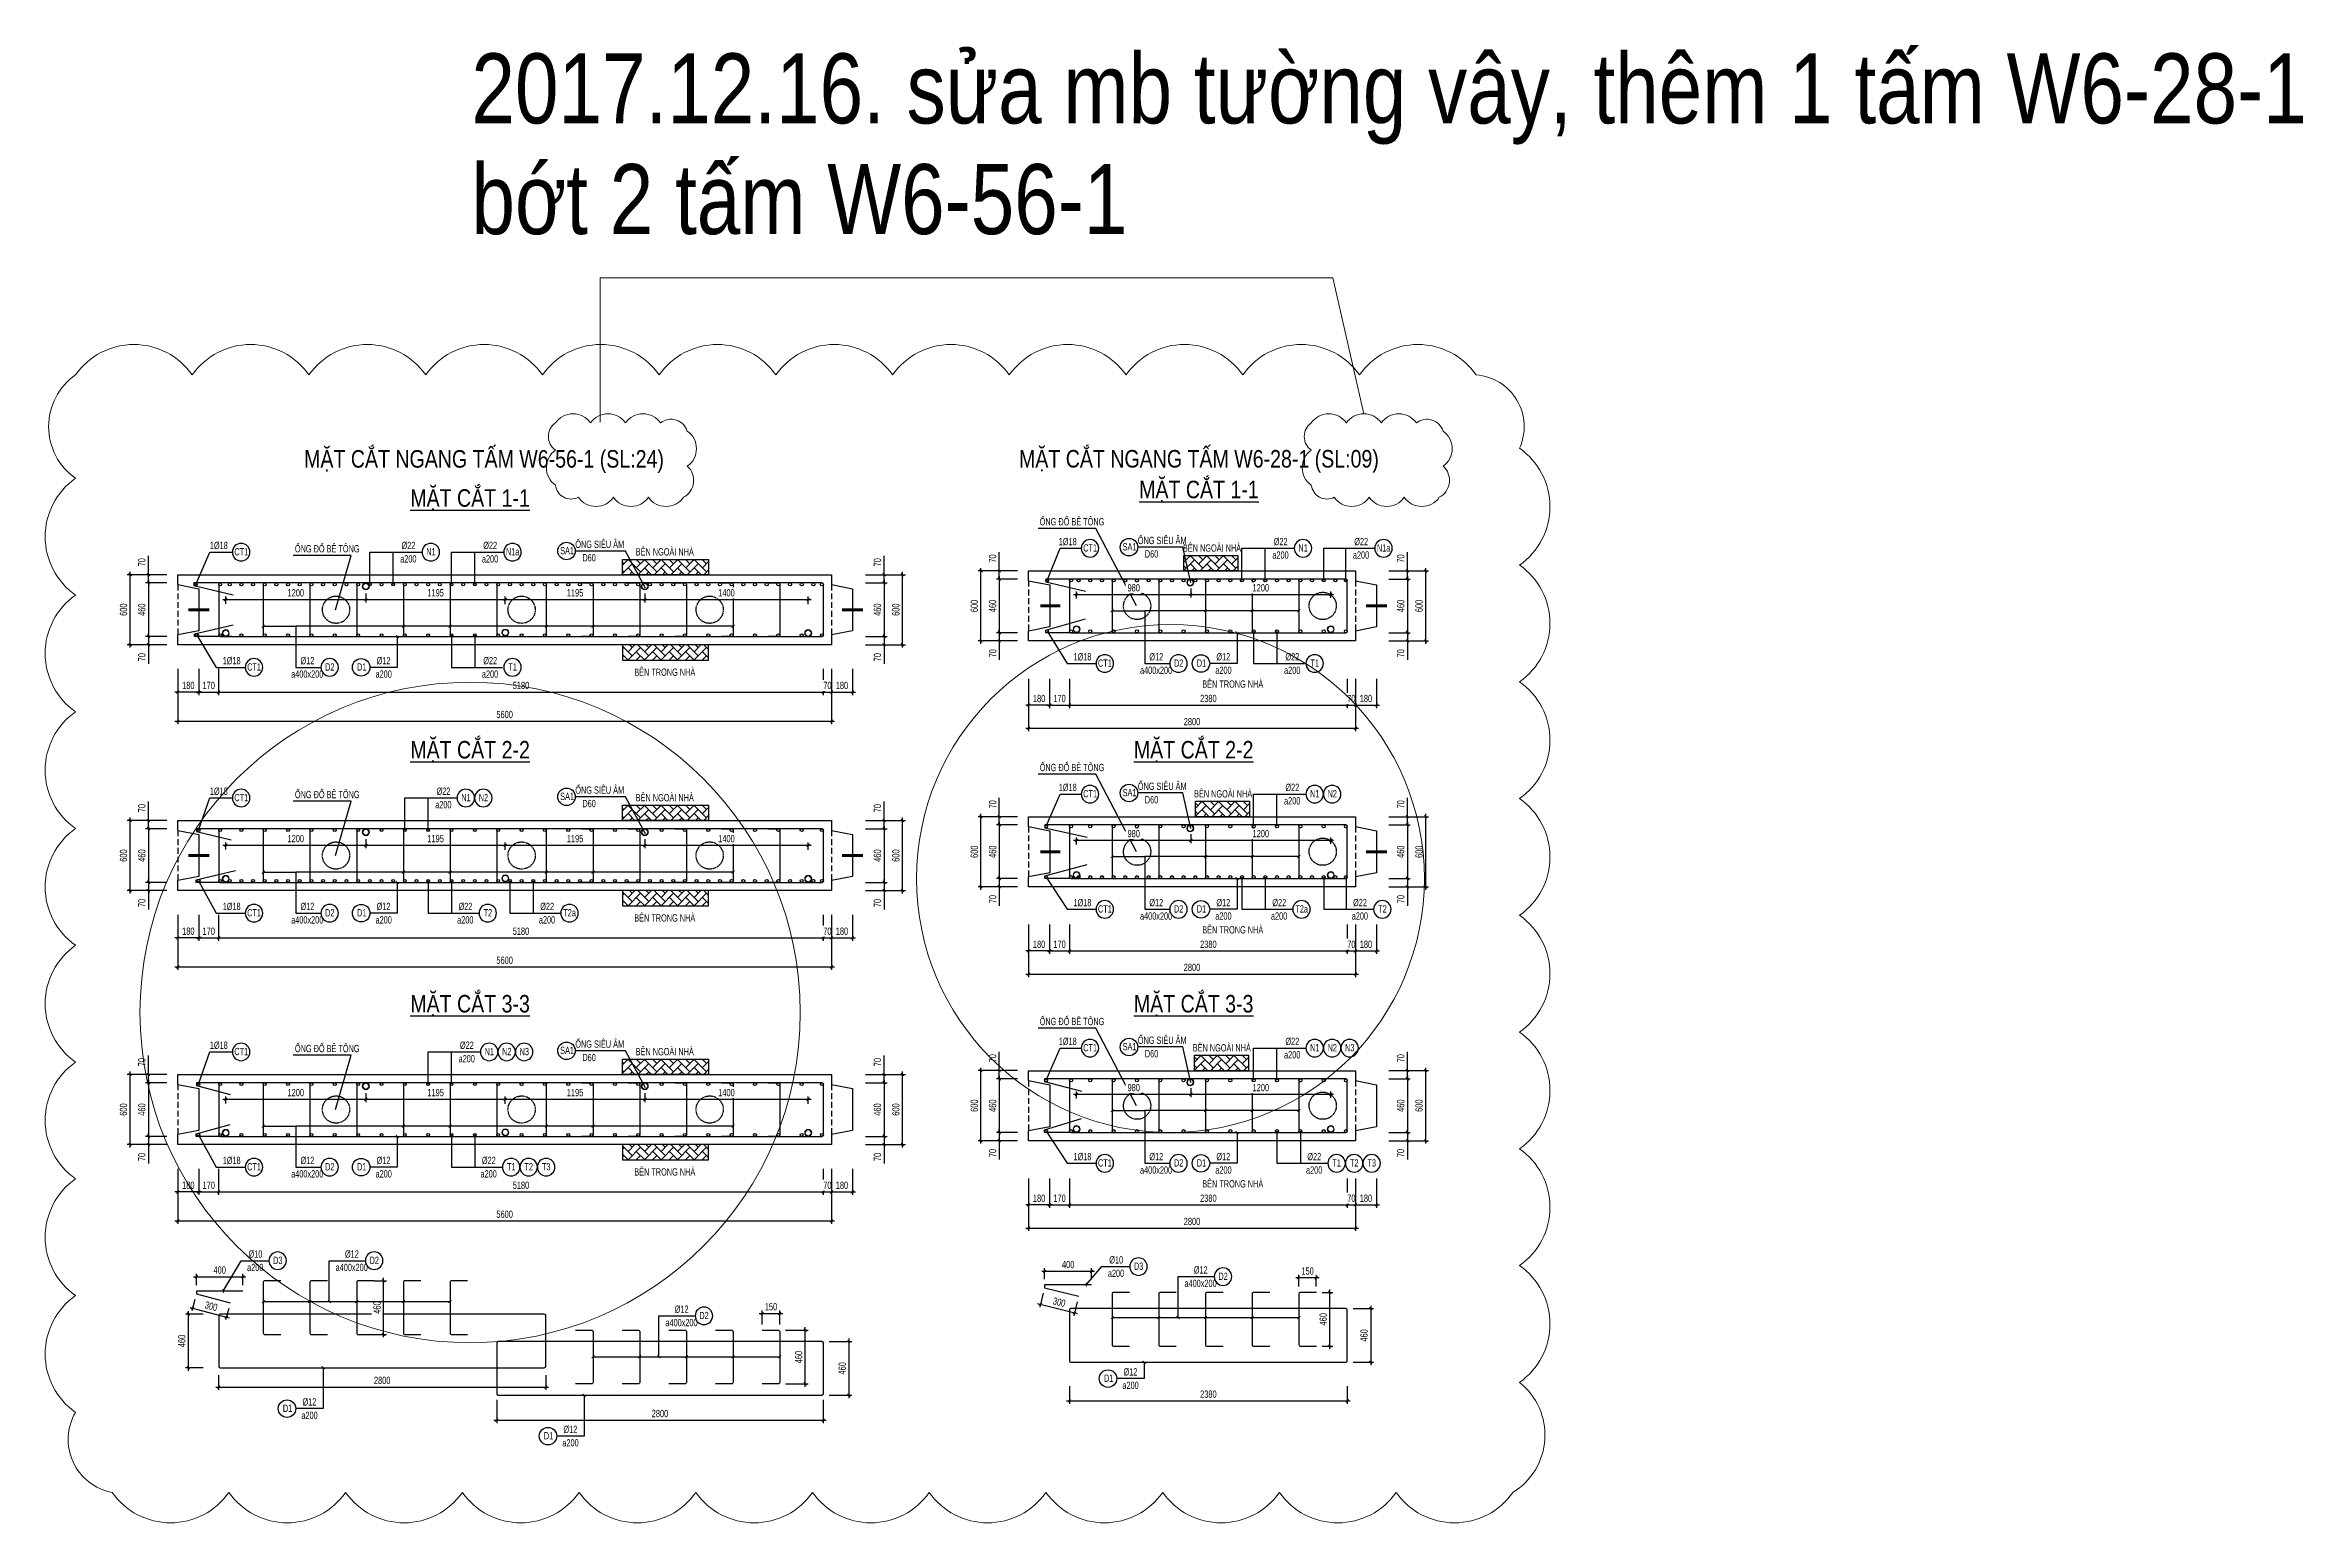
# Model space of a CAD drawing. Header units: millimetres. Extents: x -147841 to 368790, y -162721 to 84261.
# Drawn here: x 132472 to 151814, y -106489 to -93833 of the extents above; entities that cross this region are included whole.
import ezdxf
from ezdxf.enums import TextEntityAlignment as Align

# ---------------------------------------------------------------- set-up
doc = ezdxf.new("R2010")
doc.units = ezdxf.units.MM
doc.header["$LTSCALE"] = 1000
doc.header["$MEASUREMENT"] = 0
doc.header["$PDMODE"] = 1
doc.header["$PDSIZE"] = -10
doc.linetypes.add('DASHED', pattern=[0.75, 0.5, -0.25])
doc.linetypes.add('HIDDEN', pattern=[0.375, 0.25, -0.125])
doc.layers.get('0').update_dxf_attribs({"linetype": 'CONTINUOUS', "lineweight": 18})
doc.layers.get('DEFPOINTS').update_dxf_attribs({"color": 5, "linetype": 'CONTINUOUS', "lineweight": 18})
for name, color, linetype, lineweight in [('0-THAY', 7, 'CONTINUOUS', 18), ('ccu11-Dim', 8, 'CONTINUOUS', 18), ('DIM', 8, 'CONTINUOUS', 18)]:
    doc.layers.add(name, color=color, linetype=linetype, lineweight=lineweight)
for name, color, linetype in [('ccu11-Hatch', 250, 'CONTINUOUS'), ('ccu11-Khuat', 9, 'DASHED'), ('ccu11-Manh', 8, 'CONTINUOUS'), ('ccu11-Text', 31, 'CONTINUOUS'), ('ccu11-Thay', 7, 'CONTINUOUS'), ('ccu11-Thep', 4, 'CONTINUOUS'), ('ccu11-Thepdai', 6, 'CONTINUOUS'), ('KC-Cotthep', 8, 'CONTINUOUS'), ('KC-Dim', 8, 'CONTINUOUS'), ('KC-Manh', 8, 'CONTINUOUS'), ('KC-Text', 31, 'CONTINUOUS'), ('KC-Thay', 7, 'CONTINUOUS')]:
    doc.layers.add(name, color=color, linetype=linetype)
doc.styles.add('ARIAL', font='arial.ttf', dxfattribs={"width": 0.7})
doc.styles.add('ccu11-dim', font='vnsimli.shx', dxfattribs={"width": 0.65, "bigfont": 'bigfont.shx'})
doc.dimstyles.new('2.5-25', dxfattribs={"dimscale": 25, "dimtxt": 2.5, "dimasz": 1, "dimexe": 1, "dimexo": 2, "dimgap": 1, "dimtad": 1, "dimdec": 1, "dimrnd": 5, "dimdsep": 46, "dimtxsty": 'ARIAL', "dimblk": 'ARCHTICK', "dimcen": -1, "dimdle": 1, "dimclrd": 256, "dimclre": 256, "dimclrt": 3, "dimadec": 0, "dimazin": 2, "dimtfac": 0.1, "dimtdec": 1, "dimtmove": 0, "dimatfit": 1, "dimldrblk": 'ARCHTICK', "dimfxl": 1, "dimtvp": 0.833333, "dimtfill": 1, "dimtolj": 1, "dimtzin": 12, "dimarcsym": 0})
doc.dimstyles.new('ccu11-100x4', dxfattribs={"dimscale": 100, "dimtxt": 2.5, "dimasz": 1, "dimexe": 1, "dimexo": 2, "dimgap": 1, "dimtad": 1, "dimdec": 0, "dimlfac": 0.25, "dimdsep": 46, "dimtxsty": 'ccu11-dim', "dimblk": 'ARCHTICK', "dimcen": -1, "dimdle": 1, "dimclrd": 256, "dimclre": 256, "dimclrt": 31, "dimadec": 0, "dimazin": 2, "dimtfac": 0.1, "dimtdec": 0, "dimtmove": 0, "dimatfit": 1, "dimldrblk": 'ARCHTICK', "dimfxl": 1, "dimtvp": 0.833333, "dimtolj": 1, "dimtzin": 12, "dimarcsym": 0})

msp = doc.modelspace()

# ---------------------------------------------------------------- texts
at = {"layer": 'ccu11-Text', "color": 2, "style": 'ARIAL', "width": 0.8}
msp.add_text('MẶT CẮT NGANG TẤM W6-56-1 (SL:24)', height=150, dxfattribs=at).set_placement((136231.35, -97451.3), align=Align.CENTER)
at = {"layer": 'ccu11-Text', "color": 1, "style": 'ARIAL', "width": 0.8}
msp.add_text('MẶT CẮT NGANG TẤM W6-28-1 (SL:09)', height=150, dxfattribs=at).set_placement((142356.27, -97450.44), align=Align.CENTER)
at = {"layer": 'DEFPOINTS', "color": 2, "style": 'ARIAL', "width": 0.8}
for s, p in [('2017.12.16. sửa mb tường vây, thêm 1 tấm W6-28-1', (136123.66, -94503.22)), ('bớt 2 tấm W6-56-1', (136123.66, -95451.35))]:
    msp.add_text(s, height=600, dxfattribs=at).set_placement(p)
at = {"layer": 'KC-Text', "color": 1, "style": 'ARIAL'}
for s, height, width, p in [('%%UMẶT CẮT 1-1', 150, 0.8, (136112.16, -97786.22)), ('%%UMẶT CẮT 1-1', 150, 0.8, (142356.27, -97713.49)), ('BÊN NGOÀI NHÀ', 62.5, 0.6, (137779.85, -98203.93)), ('BÊN NGOÀI NHÀ', 62.5, 0.6, (142468.49, -98171.11)), ('BÊN NGOÀI NHÀ', 62.5, 0.6, (137779.85, -100309.05)), ('BÊN NGOÀI NHÀ', 62.5, 0.6, (142563.53, -100276.24)), ('BÊN NGOÀI NHÀ', 62.5, 0.6, (137779.85, -102484.39)), ('BÊN NGOÀI NHÀ', 62.5, 0.6, (142552.09, -102451.58))]:
    msp.add_text(s, height=height, dxfattribs=dict(at, width=width)).set_placement(p, align=Align.CENTER)
at = {"layer": 'KC-Text', "color": 1, "style": 'ARIAL', "width": 0.6}
for p in [(140992.01, -97945.59), (134611.26, -98177.12), (140992.01, -100050.71), (134611.26, -100282.25), (140992.01, -102226.05), (134611.26, -102457.58)]:
    msp.add_text('ỐNG ĐỔ BÊ TÔNG', height=62.5, dxfattribs=at).set_placement(p)
at = {"layer": 'KC-Text', "color": 2, "style": 'ARIAL', "width": 0.8}
msp.add_text('%%UMẶT CẮT 2-2', height=150, dxfattribs=at).set_placement((136112.16, -99942.42), align=Align.CENTER)
at = {"layer": 'KC-Text', "color": 3, "style": 'ARIAL', "width": 0.8}
for p in [(136112.16, -102117.76), (142311, -102117.76)]:
    msp.add_text('%%UMẶT CẮT 3-3', height=150, dxfattribs=at).set_placement(p, align=Align.CENTER)

# ---------------------------------------------------------------- blocks, each defined once
blk = doc.blocks.new('_ARCHTICK')
at = {"color": 0, "linetype": 'ByBlock', "const_width": 0.3}
blk.add_lwpolyline([(-0.5, -0.5), (0.5, 0.5)], dxfattribs=at)
blk = doc.blocks.new('*D105')
at = {"layer": 'DEFPOINTS', "color": 0, "linetype": 'ByBlock', "ltscale": 30, "transparency": 16777216}
for p in [(140897, -99210), (141077, -99210)]:
    blk.add_point(p, dxfattribs=at)
at = {"layer": 'KC-Dim', "linetype": 'ByBlock', "lineweight": -2, "ltscale": 30, "transparency": 16777216}
for p, q in [((140897, -99260), (140897, -99510)), ((141077, -99260), (141077, -99510)), ((141102, -99485), (140872, -99485))]:
    blk.add_line(p, q, dxfattribs=at)
at = {"layer": 'KC-Dim', "linetype": 'ByBlock', "lineweight": -2, "ltscale": 30, "transparency": 16777216, "xscale": 25, "yscale": 25, "zscale": 25, "rotation": 180}
blk.add_blockref('_ARCHTICK', (140897, -99485), dxfattribs=at)
at = {"layer": 'KC-Dim', "linetype": 'ByBlock', "lineweight": -2, "ltscale": 30, "transparency": 16777216, "xscale": 25, "yscale": 25, "zscale": 25}
blk.add_blockref('_ARCHTICK', (141077, -99485), dxfattribs=at)
at = {"layer": 'KC-Dim', "color": 3, "linetype": 'ByBlock', "ltscale": 30, "transparency": 16777216, "insert": (140987, -99429), "char_height": 62.5, "attachment_point": 5, "style": 'ARIAL', "bg_fill": 3, "box_fill_scale": 1.25, "bg_fill_color": 256, "bg_fill_true_color": 13158600, "bg_fill_transparency": 0}
blk.add_mtext('\\A1;180', dxfattribs=at)
at = {"layer": 'DEFPOINTS', "color": 0, "linetype": 'ByBlock', "ltscale": 30, "transparency": 16777216}
blk.add_point((140897, -99485), dxfattribs=at)
blk = doc.blocks.new('*D106')
at = {"layer": 'DEFPOINTS', "color": 0, "linetype": 'ByBlock', "ltscale": 30, "transparency": 16777216}
for p in [(141077, -99210), (141247, -99210)]:
    blk.add_point(p, dxfattribs=at)
at = {"layer": 'KC-Dim', "linetype": 'ByBlock', "lineweight": -2, "ltscale": 30, "transparency": 16777216}
for p, q in [((141077, -99260), (141077, -99510)), ((141247, -99260), (141247, -99510)), ((141052, -99485), (141272, -99485))]:
    blk.add_line(p, q, dxfattribs=at)
at = {"layer": 'KC-Dim', "linetype": 'ByBlock', "lineweight": -2, "ltscale": 30, "transparency": 16777216, "xscale": 25, "yscale": 25, "zscale": 25, "rotation": 180}
blk.add_blockref('_ARCHTICK', (141077, -99485), dxfattribs=at)
at = {"layer": 'KC-Dim', "linetype": 'ByBlock', "lineweight": -2, "ltscale": 30, "transparency": 16777216, "xscale": 25, "yscale": 25, "zscale": 25}
blk.add_blockref('_ARCHTICK', (141247, -99485), dxfattribs=at)
at = {"layer": 'KC-Dim', "color": 3, "linetype": 'ByBlock', "ltscale": 30, "transparency": 16777216, "insert": (141162, -99429), "char_height": 62.5, "attachment_point": 5, "style": 'ARIAL', "bg_fill": 3, "box_fill_scale": 1.25, "bg_fill_color": 256, "bg_fill_true_color": 13158600, "bg_fill_transparency": 0}
blk.add_mtext('\\A1;170', dxfattribs=at)
at = {"layer": 'DEFPOINTS', "color": 0, "linetype": 'ByBlock', "ltscale": 30, "transparency": 16777216}
blk.add_point((141247, -99485), dxfattribs=at)
blk = doc.blocks.new('*D107')
at = {"layer": 'DEFPOINTS', "color": 0, "linetype": 'ByBlock', "ltscale": 30, "transparency": 16777216}
for p in [(140489, -98336), (140853, -98336), (140853, -98936)]:
    blk.add_point(p, dxfattribs=at)
at = {"layer": 'KC-Dim', "linetype": 'ByBlock', "lineweight": -2, "ltscale": 30, "transparency": 16777216}
for p, q in [((140803, -98336), (140464, -98336)), ((140489, -98961), (140489, -98311)), ((140803, -98936), (140464, -98936))]:
    blk.add_line(p, q, dxfattribs=at)
at = {"layer": 'KC-Dim', "linetype": 'ByBlock', "lineweight": -2, "ltscale": 30, "transparency": 16777216, "xscale": 25, "yscale": 25, "zscale": 25}
for p, rotation in [((140489, -98336), 90), ((140489, -98936), 270)]:
    blk.add_blockref('_ARCHTICK', p, dxfattribs=dict(at, rotation=rotation))
at = {"layer": 'KC-Dim', "color": 3, "linetype": 'ByBlock', "ltscale": 30, "transparency": 16777216, "insert": (140432, -98636), "char_height": 62.5, "attachment_point": 5, "rotation": 90, "style": 'ARIAL', "bg_fill": 3, "box_fill_scale": 1.25, "bg_fill_color": 256, "bg_fill_true_color": 13158600, "bg_fill_transparency": 0}
blk.add_mtext('\\A1;600', dxfattribs=at)
blk = doc.blocks.new('*D108')
at = {"layer": 'DEFPOINTS', "color": 0, "linetype": 'ByBlock', "ltscale": 30, "transparency": 16777216}
for p in [(140853, -98406), (140646, -98866), (140853, -98866)]:
    blk.add_point(p, dxfattribs=at)
at = {"layer": 'KC-Dim', "linetype": 'ByBlock', "lineweight": -2, "ltscale": 30, "transparency": 16777216}
for p, q in [((140803, -98406), (140621, -98406)), ((140646, -98381), (140646, -98891)), ((140803, -98866), (140621, -98866))]:
    blk.add_line(p, q, dxfattribs=at)
at = {"layer": 'KC-Dim', "linetype": 'ByBlock', "lineweight": -2, "ltscale": 30, "transparency": 16777216, "xscale": 25, "yscale": 25, "zscale": 25}
for p, rotation in [((140646, -98406), 90), ((140646, -98866), 270)]:
    blk.add_blockref('_ARCHTICK', p, dxfattribs=dict(at, rotation=rotation))
at = {"layer": 'KC-Dim', "color": 3, "linetype": 'ByBlock', "ltscale": 30, "transparency": 16777216, "insert": (140589, -98636), "char_height": 62.5, "attachment_point": 5, "rotation": 90, "style": 'ARIAL', "bg_fill": 3, "box_fill_scale": 1.25, "bg_fill_color": 256, "bg_fill_true_color": 13158600, "bg_fill_transparency": 0}
blk.add_mtext('\\A1;460', dxfattribs=at)
blk = doc.blocks.new('*D109')
at = {"layer": 'DEFPOINTS', "color": 0, "linetype": 'ByBlock', "ltscale": 30, "transparency": 16777216}
for p in [(140853, -98336), (140853, -98406)]:
    blk.add_point(p, dxfattribs=at)
at = {"layer": 'KC-Dim', "linetype": 'ByBlock', "lineweight": -2, "ltscale": 30, "transparency": 16777216}
for p, q in [((140646, -98336), (140646, -98174)), ((140803, -98336), (140621, -98336)), ((140803, -98406), (140621, -98406)), ((140646, -98406), (140646, -98336)), ((140646, -98406), (140646, -98431))]:
    blk.add_line(p, q, dxfattribs=at)
at = {"layer": 'KC-Dim', "linetype": 'ByBlock', "lineweight": -2, "ltscale": 30, "transparency": 16777216, "xscale": 25, "yscale": 25, "zscale": 25}
for p, rotation in [((140646, -98336), 270), ((140646, -98406), 90)]:
    blk.add_blockref('_ARCHTICK', p, dxfattribs=dict(at, rotation=rotation))
at = {"layer": 'KC-Dim', "color": 3, "linetype": 'ByBlock', "ltscale": 30, "transparency": 16777216, "insert": (140589, -98230), "char_height": 62.5, "attachment_point": 5, "rotation": 90, "style": 'ARIAL', "bg_fill": 3, "box_fill_scale": 1.25, "bg_fill_color": 256, "bg_fill_true_color": 13158600, "bg_fill_transparency": 0}
blk.add_mtext('\\A1;70', dxfattribs=at)
at = {"layer": 'DEFPOINTS', "color": 0, "linetype": 'ByBlock', "ltscale": 30, "transparency": 16777216}
blk.add_point((140646, -98336), dxfattribs=at)
blk = doc.blocks.new('*D110')
at = {"layer": 'DEFPOINTS', "color": 0, "linetype": 'ByBlock', "ltscale": 30, "transparency": 16777216}
for p in [(140853, -98866), (140853, -98936)]:
    blk.add_point(p, dxfattribs=at)
at = {"layer": 'KC-Dim', "linetype": 'ByBlock', "lineweight": -2, "ltscale": 30, "transparency": 16777216}
for p, q in [((140803, -98866), (140621, -98866)), ((140803, -98936), (140621, -98936)), ((140646, -98866), (140646, -98841)), ((140646, -98866), (140646, -98936)), ((140646, -98936), (140646, -99098))]:
    blk.add_line(p, q, dxfattribs=at)
at = {"layer": 'KC-Dim', "linetype": 'ByBlock', "lineweight": -2, "ltscale": 30, "transparency": 16777216, "xscale": 25, "yscale": 25, "zscale": 25}
for p, rotation in [((140646, -98866), 270), ((140646, -98936), 90)]:
    blk.add_blockref('_ARCHTICK', p, dxfattribs=dict(at, rotation=rotation))
at = {"layer": 'KC-Dim', "color": 3, "linetype": 'ByBlock', "ltscale": 30, "transparency": 16777216, "insert": (140589, -99042), "char_height": 62.5, "attachment_point": 5, "rotation": 90, "style": 'ARIAL', "bg_fill": 3, "box_fill_scale": 1.25, "bg_fill_color": 256, "bg_fill_true_color": 13158600, "bg_fill_transparency": 0}
blk.add_mtext('\\A1;70', dxfattribs=at)
at = {"layer": 'DEFPOINTS', "color": 0, "linetype": 'ByBlock', "ltscale": 30, "transparency": 16777216}
blk.add_point((140646, -98936), dxfattribs=at)
blk = doc.blocks.new('*D111')
at = {"layer": 'DEFPOINTS', "color": 0, "linetype": 'ByBlock', "ltscale": 30, "transparency": 16777216}
for p in [(141247, -99210), (143627, -99210), (143627, -99485)]:
    blk.add_point(p, dxfattribs=at)
at = {"layer": 'KC-Dim', "linetype": 'ByBlock', "lineweight": -2, "ltscale": 30, "transparency": 16777216}
for p, q in [((141247, -99260), (141247, -99510)), ((143627, -99260), (143627, -99510)), ((141222, -99485), (143652, -99485))]:
    blk.add_line(p, q, dxfattribs=at)
at = {"layer": 'KC-Dim', "linetype": 'ByBlock', "lineweight": -2, "ltscale": 30, "transparency": 16777216, "xscale": 25, "yscale": 25, "zscale": 25, "rotation": 180}
blk.add_blockref('_ARCHTICK', (141247, -99485), dxfattribs=at)
at = {"layer": 'KC-Dim', "linetype": 'ByBlock', "lineweight": -2, "ltscale": 30, "transparency": 16777216, "xscale": 25, "yscale": 25, "zscale": 25}
blk.add_blockref('_ARCHTICK', (143627, -99485), dxfattribs=at)
at = {"layer": 'KC-Dim', "color": 3, "linetype": 'ByBlock', "ltscale": 30, "transparency": 16777216, "insert": (142437, -99429), "char_height": 62.5, "attachment_point": 5, "style": 'ARIAL', "bg_fill": 3, "box_fill_scale": 1.25, "bg_fill_color": 256, "bg_fill_true_color": 13158600, "bg_fill_transparency": 0}
blk.add_mtext('\\A1;2380', dxfattribs=at)
blk = doc.blocks.new('*D112')
at = {"layer": 'DEFPOINTS', "color": 0, "linetype": 'ByBlock', "ltscale": 30, "transparency": 16777216}
for p in [(143934, -98336), (144299, -98336), (143934, -98936)]:
    blk.add_point(p, dxfattribs=at)
at = {"layer": 'KC-Dim', "linetype": 'ByBlock', "lineweight": -2, "ltscale": 30, "transparency": 16777216}
for p, q in [((143984, -98336), (144324, -98336)), ((144299, -98961), (144299, -98311)), ((143984, -98936), (144324, -98936))]:
    blk.add_line(p, q, dxfattribs=at)
at = {"layer": 'KC-Dim', "linetype": 'ByBlock', "lineweight": -2, "ltscale": 30, "transparency": 16777216, "xscale": 25, "yscale": 25, "zscale": 25}
for p, rotation in [((144299, -98336), 90), ((144299, -98936), 270)]:
    blk.add_blockref('_ARCHTICK', p, dxfattribs=dict(at, rotation=rotation))
at = {"layer": 'KC-Dim', "color": 3, "linetype": 'ByBlock', "ltscale": 30, "transparency": 16777216, "insert": (144242, -98636), "char_height": 62.5, "attachment_point": 5, "rotation": 90, "style": 'ARIAL', "bg_fill": 3, "box_fill_scale": 1.25, "bg_fill_color": 256, "bg_fill_true_color": 13158600, "bg_fill_transparency": 0}
blk.add_mtext('\\A1;600', dxfattribs=at)
blk = doc.blocks.new('*D113')
at = {"layer": 'DEFPOINTS', "color": 0, "linetype": 'ByBlock', "ltscale": 30, "transparency": 16777216}
for p in [(143934, -98406), (143934, -98866), (144142, -98866)]:
    blk.add_point(p, dxfattribs=at)
at = {"layer": 'KC-Dim', "linetype": 'ByBlock', "lineweight": -2, "ltscale": 30, "transparency": 16777216}
for p, q in [((143984, -98406), (144167, -98406)), ((144142, -98381), (144142, -98891)), ((143984, -98866), (144167, -98866))]:
    blk.add_line(p, q, dxfattribs=at)
at = {"layer": 'KC-Dim', "linetype": 'ByBlock', "lineweight": -2, "ltscale": 30, "transparency": 16777216, "xscale": 25, "yscale": 25, "zscale": 25}
for p, rotation in [((144142, -98406), 90), ((144142, -98866), 270)]:
    blk.add_blockref('_ARCHTICK', p, dxfattribs=dict(at, rotation=rotation))
at = {"layer": 'KC-Dim', "color": 3, "linetype": 'ByBlock', "ltscale": 30, "transparency": 16777216, "insert": (144085, -98636), "char_height": 62.5, "attachment_point": 5, "rotation": 90, "style": 'ARIAL', "bg_fill": 3, "box_fill_scale": 1.25, "bg_fill_color": 256, "bg_fill_true_color": 13158600, "bg_fill_transparency": 0}
blk.add_mtext('\\A1;460', dxfattribs=at)
blk = doc.blocks.new('*D114')
at = {"layer": 'DEFPOINTS', "color": 0, "linetype": 'ByBlock', "ltscale": 30, "transparency": 16777216}
for p in [(143934, -98336), (143934, -98406)]:
    blk.add_point(p, dxfattribs=at)
at = {"layer": 'KC-Dim', "linetype": 'ByBlock', "lineweight": -2, "ltscale": 30, "transparency": 16777216}
for p, q in [((144142, -98336), (144142, -98174)), ((143984, -98336), (144167, -98336)), ((143984, -98406), (144167, -98406)), ((144142, -98406), (144142, -98336)), ((144142, -98406), (144142, -98431))]:
    blk.add_line(p, q, dxfattribs=at)
at = {"layer": 'KC-Dim', "linetype": 'ByBlock', "lineweight": -2, "ltscale": 30, "transparency": 16777216, "xscale": 25, "yscale": 25, "zscale": 25}
for p, rotation in [((144142, -98336), 270), ((144142, -98406), 90)]:
    blk.add_blockref('_ARCHTICK', p, dxfattribs=dict(at, rotation=rotation))
at = {"layer": 'KC-Dim', "color": 3, "linetype": 'ByBlock', "ltscale": 30, "transparency": 16777216, "insert": (144085, -98230), "char_height": 62.5, "attachment_point": 5, "rotation": 90, "style": 'ARIAL', "bg_fill": 3, "box_fill_scale": 1.25, "bg_fill_color": 256, "bg_fill_true_color": 13158600, "bg_fill_transparency": 0}
blk.add_mtext('\\A1;70', dxfattribs=at)
at = {"layer": 'DEFPOINTS', "color": 0, "linetype": 'ByBlock', "ltscale": 30, "transparency": 16777216}
blk.add_point((144142, -98336), dxfattribs=at)
blk = doc.blocks.new('*D115')
at = {"layer": 'DEFPOINTS', "color": 0, "linetype": 'ByBlock', "ltscale": 30, "transparency": 16777216}
for p in [(143934, -98866), (143934, -98936)]:
    blk.add_point(p, dxfattribs=at)
at = {"layer": 'KC-Dim', "linetype": 'ByBlock', "lineweight": -2, "ltscale": 30, "transparency": 16777216}
for p, q in [((143984, -98866), (144167, -98866)), ((143984, -98936), (144167, -98936)), ((144142, -98866), (144142, -98841)), ((144142, -98866), (144142, -98936)), ((144142, -98936), (144142, -99098))]:
    blk.add_line(p, q, dxfattribs=at)
at = {"layer": 'KC-Dim', "linetype": 'ByBlock', "lineweight": -2, "ltscale": 30, "transparency": 16777216, "xscale": 25, "yscale": 25, "zscale": 25}
for p, rotation in [((144142, -98866), 270), ((144142, -98936), 90)]:
    blk.add_blockref('_ARCHTICK', p, dxfattribs=dict(at, rotation=rotation))
at = {"layer": 'KC-Dim', "color": 3, "linetype": 'ByBlock', "ltscale": 30, "transparency": 16777216, "insert": (144085, -99042), "char_height": 62.5, "attachment_point": 5, "rotation": 90, "style": 'ARIAL', "bg_fill": 3, "box_fill_scale": 1.25, "bg_fill_color": 256, "bg_fill_true_color": 13158600, "bg_fill_transparency": 0}
blk.add_mtext('\\A1;70', dxfattribs=at)
at = {"layer": 'DEFPOINTS', "color": 0, "linetype": 'ByBlock', "ltscale": 30, "transparency": 16777216}
blk.add_point((144142, -98936), dxfattribs=at)
blk = doc.blocks.new('att_thep_2')
blk.add_circle((-300, 0), 300)
at = {"color": 31, "style": 'ARIAL', "width": 0.6}
blk.add_attdef('SH', text='', height=250, dxfattribs=at).set_placement((-281, -111), align=Align.CENTER)
at = {"color": 3, "style": 'ARIAL', "width": 0.6}
blk.add_attdef('DK', text='', height=250, dxfattribs=at).set_placement((467, 105), align=Align.CENTER)
at = {"color": 2, "style": 'ARIAL', "width": 0.6}
blk.add_attdef('KC', text='', height=250, dxfattribs=at).set_placement((472, -355), align=Align.CENTER)
blk = doc.blocks.new('*D116')
at = {"layer": 'DEFPOINTS', "color": 0, "ltscale": 3000, "transparency": 16777216}
for p in [(143627, -99210), (143697, -99210)]:
    blk.add_point(p, dxfattribs=at)
at = {"layer": 'KC-Dim', "lineweight": -2, "ltscale": 3000, "transparency": 16777216}
for p, q in [((143627, -99260), (143627, -99510)), ((143697, -99260), (143697, -99510)), ((143602, -99485), (143722, -99485))]:
    blk.add_line(p, q, dxfattribs=at)
at = {"layer": 'KC-Dim', "lineweight": -2, "ltscale": 3000, "transparency": 16777216, "xscale": 25, "yscale": 25, "zscale": 25, "rotation": 180}
blk.add_blockref('_ARCHTICK', (143627, -99485), dxfattribs=at)
at = {"layer": 'KC-Dim', "lineweight": -2, "ltscale": 3000, "transparency": 16777216, "xscale": 25, "yscale": 25, "zscale": 25}
blk.add_blockref('_ARCHTICK', (143697, -99485), dxfattribs=at)
at = {"layer": 'KC-Dim', "color": 3, "ltscale": 3000, "transparency": 16777216, "insert": (143662, -99429), "char_height": 62.5, "attachment_point": 5, "style": 'ARIAL', "bg_fill": 3, "box_fill_scale": 1.25, "bg_fill_color": 256, "bg_fill_true_color": 13158600, "bg_fill_transparency": 0}
blk.add_mtext('\\A1;70', dxfattribs=at)
at = {"layer": 'DEFPOINTS', "color": 0, "ltscale": 3000, "transparency": 16777216}
blk.add_point((143697, -99485), dxfattribs=at)
blk = doc.blocks.new('*D117')
at = {"layer": 'DEFPOINTS', "color": 0, "ltscale": 3000, "transparency": 16777216}
for p in [(143697, -99210), (143877, -99210)]:
    blk.add_point(p, dxfattribs=at)
at = {"layer": 'KC-Dim', "lineweight": -2, "ltscale": 3000, "transparency": 16777216}
for p, q in [((143697, -99260), (143697, -99510)), ((143877, -99260), (143877, -99510)), ((143672, -99485), (143902, -99485))]:
    blk.add_line(p, q, dxfattribs=at)
at = {"layer": 'KC-Dim', "color": 3, "ltscale": 3000, "transparency": 16777216, "insert": (143787, -99429), "char_height": 62.5, "attachment_point": 5, "style": 'ARIAL', "bg_fill": 3, "box_fill_scale": 1.25, "bg_fill_color": 256, "bg_fill_true_color": 13158600, "bg_fill_transparency": 0}
blk.add_mtext('\\A1;180', dxfattribs=at)
at = {"layer": 'DEFPOINTS', "color": 0, "ltscale": 3000, "transparency": 16777216}
blk.add_point((143877, -99485), dxfattribs=at)
at = {"layer": 'KC-Dim', "lineweight": -2, "ltscale": 3000, "transparency": 16777216, "xscale": 25, "yscale": 25, "zscale": 25, "rotation": 180}
blk.add_blockref('_ARCHTICK', (143697, -99485), dxfattribs=at)
at = {"layer": 'KC-Dim', "lineweight": -2, "ltscale": 3000, "transparency": 16777216, "xscale": 25, "yscale": 25, "zscale": 25}
blk.add_blockref('_ARCHTICK', (143877, -99485), dxfattribs=at)
blk = doc.blocks.new('*U103')
at = {"layer": 'ccu11-Thepdai', "flags": 128}
blk.add_lwpolyline([(50, 230), (-37, 230, 0.414214), (-50, 217), (-50, -114), (-50, -218, 0.414214), (-37, -230), (50, -230)], format="xyb", dxfattribs=at)
blk = doc.blocks.new('*U104')
at = {"layer": 'DIM', "color": 0, "linetype": 'ByBlock', "lineweight": -2, "transparency": 16777216}
for p in [(0, 0), (400, 0), (800, 0), (1200, 0), (1600, 0)]:
    blk.add_blockref('*U103', p, dxfattribs=at)
blk = doc.blocks.new('*D118')
at = {"layer": 'DEFPOINTS', "color": 0, "ltscale": 3000, "transparency": 16777216}
for p in [(140897, -99210), (143697, -99210), (143697, -99684)]:
    blk.add_point(p, dxfattribs=at)
at = {"layer": 'DIM', "lineweight": -2, "ltscale": 3000, "transparency": 16777216}
for p, q in [((140897, -99260), (140897, -99709)), ((143697, -99260), (143697, -99709)), ((140872, -99684), (143722, -99684))]:
    blk.add_line(p, q, dxfattribs=at)
at = {"layer": 'DIM', "lineweight": -2, "ltscale": 3000, "transparency": 16777216, "xscale": 25, "yscale": 25, "zscale": 25, "rotation": 180}
blk.add_blockref('_ARCHTICK', (140897, -99684), dxfattribs=at)
at = {"layer": 'DIM', "lineweight": -2, "ltscale": 3000, "transparency": 16777216, "xscale": 25, "yscale": 25, "zscale": 25}
blk.add_blockref('_ARCHTICK', (143697, -99684), dxfattribs=at)
at = {"layer": 'DIM', "color": 3, "ltscale": 3000, "transparency": 16777216, "insert": (142297, -99627), "char_height": 62.5, "attachment_point": 5, "style": 'ARIAL', "bg_fill": 3, "box_fill_scale": 1.25, "bg_fill_color": 256, "bg_fill_true_color": 13158600, "bg_fill_transparency": 0}
blk.add_mtext('\\A1;2800', dxfattribs=at)
blk = doc.blocks.new('*D149')
at = {"layer": 'DEFPOINTS', "color": 0, "linetype": 'ByBlock', "ltscale": 30, "transparency": 16777216}
for p in [(133608, -99125), (133788, -99125)]:
    blk.add_point(p, dxfattribs=at)
at = {"layer": 'KC-Dim', "linetype": 'ByBlock', "lineweight": -2, "ltscale": 30, "transparency": 16777216}
for p, q in [((133608, -99175), (133608, -99399)), ((133788, -99175), (133788, -99399)), ((133813, -99374), (133583, -99374))]:
    blk.add_line(p, q, dxfattribs=at)
at = {"layer": 'KC-Dim', "linetype": 'ByBlock', "lineweight": -2, "ltscale": 30, "transparency": 16777216, "xscale": 25, "yscale": 25, "zscale": 25, "rotation": 180}
blk.add_blockref('_ARCHTICK', (133608, -99374), dxfattribs=at)
at = {"layer": 'KC-Dim', "linetype": 'ByBlock', "lineweight": -2, "ltscale": 30, "transparency": 16777216, "xscale": 25, "yscale": 25, "zscale": 25}
blk.add_blockref('_ARCHTICK', (133788, -99374), dxfattribs=at)
at = {"layer": 'KC-Dim', "color": 3, "linetype": 'ByBlock', "ltscale": 30, "transparency": 16777216, "insert": (133698, -99317), "char_height": 62.5, "attachment_point": 5, "style": 'ARIAL', "bg_fill": 3, "box_fill_scale": 1.25, "bg_fill_color": 256, "bg_fill_true_color": 13158600, "bg_fill_transparency": 0}
blk.add_mtext('\\A1;180', dxfattribs=at)
at = {"layer": 'DEFPOINTS', "color": 0, "linetype": 'ByBlock', "ltscale": 30, "transparency": 16777216}
blk.add_point((133608, -99374), dxfattribs=at)
blk = doc.blocks.new('*D150')
at = {"layer": 'DEFPOINTS', "color": 0, "linetype": 'ByBlock', "ltscale": 30, "transparency": 16777216}
for p in [(133788, -99125), (133958, -99125)]:
    blk.add_point(p, dxfattribs=at)
at = {"layer": 'KC-Dim', "linetype": 'ByBlock', "lineweight": -2, "ltscale": 30, "transparency": 16777216}
for p, q in [((133788, -99175), (133788, -99399)), ((133958, -99175), (133958, -99399)), ((133763, -99374), (133983, -99374))]:
    blk.add_line(p, q, dxfattribs=at)
at = {"layer": 'KC-Dim', "linetype": 'ByBlock', "lineweight": -2, "ltscale": 30, "transparency": 16777216, "xscale": 25, "yscale": 25, "zscale": 25, "rotation": 180}
blk.add_blockref('_ARCHTICK', (133788, -99374), dxfattribs=at)
at = {"layer": 'KC-Dim', "linetype": 'ByBlock', "lineweight": -2, "ltscale": 30, "transparency": 16777216, "xscale": 25, "yscale": 25, "zscale": 25}
blk.add_blockref('_ARCHTICK', (133958, -99374), dxfattribs=at)
at = {"layer": 'KC-Dim', "color": 3, "linetype": 'ByBlock', "ltscale": 30, "transparency": 16777216, "insert": (133873, -99317), "char_height": 62.5, "attachment_point": 5, "style": 'ARIAL', "bg_fill": 3, "box_fill_scale": 1.25, "bg_fill_color": 256, "bg_fill_true_color": 13158600, "bg_fill_transparency": 0}
blk.add_mtext('\\A1;170', dxfattribs=at)
at = {"layer": 'DEFPOINTS', "color": 0, "linetype": 'ByBlock', "ltscale": 30, "transparency": 16777216}
blk.add_point((133958, -99374), dxfattribs=at)
blk = doc.blocks.new('*D151')
at = {"layer": 'DEFPOINTS', "color": 0, "linetype": 'ByBlock', "ltscale": 30, "transparency": 16777216}
for p in [(133200, -98368), (133565, -98368), (133565, -98968)]:
    blk.add_point(p, dxfattribs=at)
at = {"layer": 'KC-Dim', "linetype": 'ByBlock', "lineweight": -2, "ltscale": 30, "transparency": 16777216}
for p, q in [((133515, -98368), (133175, -98368)), ((133200, -98993), (133200, -98343)), ((133515, -98968), (133175, -98968))]:
    blk.add_line(p, q, dxfattribs=at)
at = {"layer": 'KC-Dim', "linetype": 'ByBlock', "lineweight": -2, "ltscale": 30, "transparency": 16777216, "xscale": 25, "yscale": 25, "zscale": 25}
for p, rotation in [((133200, -98368), 90), ((133200, -98968), 270)]:
    blk.add_blockref('_ARCHTICK', p, dxfattribs=dict(at, rotation=rotation))
at = {"layer": 'KC-Dim', "color": 3, "linetype": 'ByBlock', "ltscale": 30, "transparency": 16777216, "insert": (133143, -98668), "char_height": 62.5, "attachment_point": 5, "rotation": 90, "style": 'ARIAL', "bg_fill": 3, "box_fill_scale": 1.25, "bg_fill_color": 256, "bg_fill_true_color": 13158600, "bg_fill_transparency": 0}
blk.add_mtext('\\A1;600', dxfattribs=at)
blk = doc.blocks.new('*D152')
at = {"layer": 'DEFPOINTS', "color": 0, "linetype": 'ByBlock', "ltscale": 30, "transparency": 16777216}
for p in [(133565, -98438), (133357, -98898), (133565, -98898)]:
    blk.add_point(p, dxfattribs=at)
at = {"layer": 'KC-Dim', "linetype": 'ByBlock', "lineweight": -2, "ltscale": 30, "transparency": 16777216}
for p, q in [((133515, -98438), (133332, -98438)), ((133357, -98413), (133357, -98923)), ((133515, -98898), (133332, -98898))]:
    blk.add_line(p, q, dxfattribs=at)
at = {"layer": 'KC-Dim', "linetype": 'ByBlock', "lineweight": -2, "ltscale": 30, "transparency": 16777216, "xscale": 25, "yscale": 25, "zscale": 25}
for p, rotation in [((133357, -98438), 90), ((133357, -98898), 270)]:
    blk.add_blockref('_ARCHTICK', p, dxfattribs=dict(at, rotation=rotation))
at = {"layer": 'KC-Dim', "color": 3, "linetype": 'ByBlock', "ltscale": 30, "transparency": 16777216, "insert": (133300, -98668), "char_height": 62.5, "attachment_point": 5, "rotation": 90, "style": 'ARIAL', "bg_fill": 3, "box_fill_scale": 1.25, "bg_fill_color": 256, "bg_fill_true_color": 13158600, "bg_fill_transparency": 0}
blk.add_mtext('\\A1;460', dxfattribs=at)
blk = doc.blocks.new('*D153')
at = {"layer": 'DEFPOINTS', "color": 0, "linetype": 'ByBlock', "ltscale": 30, "transparency": 16777216}
for p in [(133565, -98368), (133565, -98438)]:
    blk.add_point(p, dxfattribs=at)
at = {"layer": 'KC-Dim', "linetype": 'ByBlock', "lineweight": -2, "ltscale": 30, "transparency": 16777216}
for p, q in [((133357, -98368), (133357, -98206)), ((133515, -98368), (133332, -98368)), ((133515, -98438), (133332, -98438)), ((133357, -98438), (133357, -98368)), ((133357, -98438), (133357, -98463))]:
    blk.add_line(p, q, dxfattribs=at)
at = {"layer": 'KC-Dim', "linetype": 'ByBlock', "lineweight": -2, "ltscale": 30, "transparency": 16777216, "xscale": 25, "yscale": 25, "zscale": 25}
for p, rotation in [((133357, -98368), 270), ((133357, -98438), 90)]:
    blk.add_blockref('_ARCHTICK', p, dxfattribs=dict(at, rotation=rotation))
at = {"layer": 'KC-Dim', "color": 3, "linetype": 'ByBlock', "ltscale": 30, "transparency": 16777216, "insert": (133300, -98262), "char_height": 62.5, "attachment_point": 5, "rotation": 90, "style": 'ARIAL', "bg_fill": 3, "box_fill_scale": 1.25, "bg_fill_color": 256, "bg_fill_true_color": 13158600, "bg_fill_transparency": 0}
blk.add_mtext('\\A1;70', dxfattribs=at)
at = {"layer": 'DEFPOINTS', "color": 0, "linetype": 'ByBlock', "ltscale": 30, "transparency": 16777216}
blk.add_point((133357, -98368), dxfattribs=at)
blk = doc.blocks.new('*D154')
at = {"layer": 'DEFPOINTS', "color": 0, "linetype": 'ByBlock', "ltscale": 30, "transparency": 16777216}
for p in [(133565, -98898), (133565, -98968)]:
    blk.add_point(p, dxfattribs=at)
at = {"layer": 'KC-Dim', "linetype": 'ByBlock', "lineweight": -2, "ltscale": 30, "transparency": 16777216}
for p, q in [((133515, -98898), (133332, -98898)), ((133515, -98968), (133332, -98968)), ((133357, -98898), (133357, -98873)), ((133357, -98898), (133357, -98968)), ((133357, -98968), (133357, -99131))]:
    blk.add_line(p, q, dxfattribs=at)
at = {"layer": 'KC-Dim', "linetype": 'ByBlock', "lineweight": -2, "ltscale": 30, "transparency": 16777216, "xscale": 25, "yscale": 25, "zscale": 25}
for p, rotation in [((133357, -98898), 270), ((133357, -98968), 90)]:
    blk.add_blockref('_ARCHTICK', p, dxfattribs=dict(at, rotation=rotation))
at = {"layer": 'KC-Dim', "color": 3, "linetype": 'ByBlock', "ltscale": 30, "transparency": 16777216, "insert": (133300, -99075), "char_height": 62.5, "attachment_point": 5, "rotation": 90, "style": 'ARIAL', "bg_fill": 3, "box_fill_scale": 1.25, "bg_fill_color": 256, "bg_fill_true_color": 13158600, "bg_fill_transparency": 0}
blk.add_mtext('\\A1;70', dxfattribs=at)
at = {"layer": 'DEFPOINTS', "color": 0, "linetype": 'ByBlock', "ltscale": 30, "transparency": 16777216}
blk.add_point((133357, -98968), dxfattribs=at)
blk = doc.blocks.new('*D155')
at = {"layer": 'DEFPOINTS', "color": 0, "linetype": 'ByBlock', "ltscale": 30, "transparency": 16777216}
for p in [(133958, -99125), (139138, -99125), (139138, -99374)]:
    blk.add_point(p, dxfattribs=at)
at = {"layer": 'KC-Dim', "linetype": 'ByBlock', "lineweight": -2, "ltscale": 30, "transparency": 16777216}
for p, q in [((133958, -99175), (133958, -99399)), ((139138, -99175), (139138, -99399)), ((133933, -99374), (139163, -99374))]:
    blk.add_line(p, q, dxfattribs=at)
at = {"layer": 'KC-Dim', "linetype": 'ByBlock', "lineweight": -2, "ltscale": 30, "transparency": 16777216, "xscale": 25, "yscale": 25, "zscale": 25, "rotation": 180}
blk.add_blockref('_ARCHTICK', (133958, -99374), dxfattribs=at)
at = {"layer": 'KC-Dim', "linetype": 'ByBlock', "lineweight": -2, "ltscale": 30, "transparency": 16777216, "xscale": 25, "yscale": 25, "zscale": 25}
blk.add_blockref('_ARCHTICK', (139138, -99374), dxfattribs=at)
at = {"layer": 'KC-Dim', "color": 3, "linetype": 'ByBlock', "ltscale": 30, "transparency": 16777216, "insert": (136548, -99317), "char_height": 62.5, "attachment_point": 5, "style": 'ARIAL', "bg_fill": 3, "box_fill_scale": 1.25, "bg_fill_color": 256, "bg_fill_true_color": 13158600, "bg_fill_transparency": 0}
blk.add_mtext('\\A1;5180', dxfattribs=at)
blk = doc.blocks.new('*D156')
at = {"layer": 'DEFPOINTS', "color": 0, "linetype": 'ByBlock', "ltscale": 30, "transparency": 16777216}
for p in [(133608, -99125), (139208, -99125), (139208, -99623)]:
    blk.add_point(p, dxfattribs=at)
at = {"layer": 'KC-Dim', "linetype": 'ByBlock', "lineweight": -2, "ltscale": 30, "transparency": 16777216}
for p, q in [((133608, -99175), (133608, -99648)), ((139208, -99175), (139208, -99648)), ((133583, -99623), (139233, -99623))]:
    blk.add_line(p, q, dxfattribs=at)
at = {"layer": 'KC-Dim', "linetype": 'ByBlock', "lineweight": -2, "ltscale": 30, "transparency": 16777216, "xscale": 25, "yscale": 25, "zscale": 25, "rotation": 180}
blk.add_blockref('_ARCHTICK', (133608, -99623), dxfattribs=at)
at = {"layer": 'KC-Dim', "linetype": 'ByBlock', "lineweight": -2, "ltscale": 30, "transparency": 16777216, "xscale": 25, "yscale": 25, "zscale": 25}
blk.add_blockref('_ARCHTICK', (139208, -99623), dxfattribs=at)
at = {"layer": 'KC-Dim', "color": 3, "linetype": 'ByBlock', "ltscale": 30, "transparency": 16777216, "insert": (136408, -99566), "char_height": 62.5, "attachment_point": 5, "style": 'ARIAL', "bg_fill": 3, "box_fill_scale": 1.25, "bg_fill_color": 256, "bg_fill_true_color": 13158600, "bg_fill_transparency": 0}
blk.add_mtext('\\A1;5600', dxfattribs=at)
blk = doc.blocks.new('*D157')
at = {"layer": 'DEFPOINTS', "color": 0, "linetype": 'ByBlock', "ltscale": 30, "transparency": 16777216}
for p in [(139451, -98368), (139816, -98368), (139451, -98968)]:
    blk.add_point(p, dxfattribs=at)
at = {"layer": 'KC-Dim', "linetype": 'ByBlock', "lineweight": -2, "ltscale": 30, "transparency": 16777216}
for p, q in [((139501, -98368), (139841, -98368)), ((139816, -98993), (139816, -98343)), ((139501, -98968), (139841, -98968))]:
    blk.add_line(p, q, dxfattribs=at)
at = {"layer": 'KC-Dim', "linetype": 'ByBlock', "lineweight": -2, "ltscale": 30, "transparency": 16777216, "xscale": 25, "yscale": 25, "zscale": 25}
for p, rotation in [((139816, -98368), 90), ((139816, -98968), 270)]:
    blk.add_blockref('_ARCHTICK', p, dxfattribs=dict(at, rotation=rotation))
at = {"layer": 'KC-Dim', "color": 3, "linetype": 'ByBlock', "ltscale": 30, "transparency": 16777216, "insert": (139760, -98668), "char_height": 62.5, "attachment_point": 5, "rotation": 90, "style": 'ARIAL', "bg_fill": 3, "box_fill_scale": 1.25, "bg_fill_color": 256, "bg_fill_true_color": 13158600, "bg_fill_transparency": 0}
blk.add_mtext('\\A1;600', dxfattribs=at)
blk = doc.blocks.new('*D158')
at = {"layer": 'DEFPOINTS', "color": 0, "linetype": 'ByBlock', "ltscale": 30, "transparency": 16777216}
for p in [(139451, -98438), (139451, -98898), (139659, -98898)]:
    blk.add_point(p, dxfattribs=at)
at = {"layer": 'KC-Dim', "linetype": 'ByBlock', "lineweight": -2, "ltscale": 30, "transparency": 16777216}
for p, q in [((139501, -98438), (139684, -98438)), ((139659, -98413), (139659, -98923)), ((139501, -98898), (139684, -98898))]:
    blk.add_line(p, q, dxfattribs=at)
at = {"layer": 'KC-Dim', "linetype": 'ByBlock', "lineweight": -2, "ltscale": 30, "transparency": 16777216, "xscale": 25, "yscale": 25, "zscale": 25}
for p, rotation in [((139659, -98438), 90), ((139659, -98898), 270)]:
    blk.add_blockref('_ARCHTICK', p, dxfattribs=dict(at, rotation=rotation))
at = {"layer": 'KC-Dim', "color": 3, "linetype": 'ByBlock', "ltscale": 30, "transparency": 16777216, "insert": (139602, -98668), "char_height": 62.5, "attachment_point": 5, "rotation": 90, "style": 'ARIAL', "bg_fill": 3, "box_fill_scale": 1.25, "bg_fill_color": 256, "bg_fill_true_color": 13158600, "bg_fill_transparency": 0}
blk.add_mtext('\\A1;460', dxfattribs=at)
blk = doc.blocks.new('*D159')
at = {"layer": 'DEFPOINTS', "color": 0, "linetype": 'ByBlock', "ltscale": 30, "transparency": 16777216}
for p in [(139451, -98368), (139451, -98438)]:
    blk.add_point(p, dxfattribs=at)
at = {"layer": 'KC-Dim', "linetype": 'ByBlock', "lineweight": -2, "ltscale": 30, "transparency": 16777216}
for p, q in [((139659, -98368), (139659, -98206)), ((139501, -98368), (139684, -98368)), ((139501, -98438), (139684, -98438)), ((139659, -98438), (139659, -98368)), ((139659, -98438), (139659, -98463))]:
    blk.add_line(p, q, dxfattribs=at)
at = {"layer": 'KC-Dim', "linetype": 'ByBlock', "lineweight": -2, "ltscale": 30, "transparency": 16777216, "xscale": 25, "yscale": 25, "zscale": 25}
for p, rotation in [((139659, -98368), 270), ((139659, -98438), 90)]:
    blk.add_blockref('_ARCHTICK', p, dxfattribs=dict(at, rotation=rotation))
at = {"layer": 'KC-Dim', "color": 3, "linetype": 'ByBlock', "ltscale": 30, "transparency": 16777216, "insert": (139602, -98262), "char_height": 62.5, "attachment_point": 5, "rotation": 90, "style": 'ARIAL', "bg_fill": 3, "box_fill_scale": 1.25, "bg_fill_color": 256, "bg_fill_true_color": 13158600, "bg_fill_transparency": 0}
blk.add_mtext('\\A1;70', dxfattribs=at)
at = {"layer": 'DEFPOINTS', "color": 0, "linetype": 'ByBlock', "ltscale": 30, "transparency": 16777216}
blk.add_point((139659, -98368), dxfattribs=at)
blk = doc.blocks.new('*D160')
at = {"layer": 'DEFPOINTS', "color": 0, "linetype": 'ByBlock', "ltscale": 30, "transparency": 16777216}
for p in [(139451, -98898), (139451, -98968)]:
    blk.add_point(p, dxfattribs=at)
at = {"layer": 'KC-Dim', "linetype": 'ByBlock', "lineweight": -2, "ltscale": 30, "transparency": 16777216}
for p, q in [((139501, -98898), (139684, -98898)), ((139501, -98968), (139684, -98968)), ((139659, -98898), (139659, -98873)), ((139659, -98898), (139659, -98968)), ((139659, -98968), (139659, -99131))]:
    blk.add_line(p, q, dxfattribs=at)
at = {"layer": 'KC-Dim', "linetype": 'ByBlock', "lineweight": -2, "ltscale": 30, "transparency": 16777216, "xscale": 25, "yscale": 25, "zscale": 25}
for p, rotation in [((139659, -98898), 270), ((139659, -98968), 90)]:
    blk.add_blockref('_ARCHTICK', p, dxfattribs=dict(at, rotation=rotation))
at = {"layer": 'KC-Dim', "color": 3, "linetype": 'ByBlock', "ltscale": 30, "transparency": 16777216, "insert": (139602, -99075), "char_height": 62.5, "attachment_point": 5, "rotation": 90, "style": 'ARIAL', "bg_fill": 3, "box_fill_scale": 1.25, "bg_fill_color": 256, "bg_fill_true_color": 13158600, "bg_fill_transparency": 0}
blk.add_mtext('\\A1;70', dxfattribs=at)
at = {"layer": 'DEFPOINTS', "color": 0, "linetype": 'ByBlock', "ltscale": 30, "transparency": 16777216}
blk.add_point((139659, -98968), dxfattribs=at)
blk = doc.blocks.new('*D161')
at = {"layer": 'DEFPOINTS', "color": 0, "ltscale": 3000, "transparency": 16777216}
for p in [(139138, -99125), (139208, -99125)]:
    blk.add_point(p, dxfattribs=at)
at = {"layer": 'KC-Dim', "lineweight": -2, "ltscale": 3000, "transparency": 16777216}
for p, q in [((139138, -99175), (139138, -99399)), ((139208, -99175), (139208, -99399)), ((139113, -99374), (139233, -99374))]:
    blk.add_line(p, q, dxfattribs=at)
at = {"layer": 'KC-Dim', "lineweight": -2, "ltscale": 3000, "transparency": 16777216, "xscale": 25, "yscale": 25, "zscale": 25, "rotation": 180}
blk.add_blockref('_ARCHTICK', (139138, -99374), dxfattribs=at)
at = {"layer": 'KC-Dim', "lineweight": -2, "ltscale": 3000, "transparency": 16777216, "xscale": 25, "yscale": 25, "zscale": 25}
blk.add_blockref('_ARCHTICK', (139208, -99374), dxfattribs=at)
at = {"layer": 'KC-Dim', "color": 3, "ltscale": 3000, "transparency": 16777216, "insert": (139173, -99317), "char_height": 62.5, "attachment_point": 5, "style": 'ARIAL', "bg_fill": 3, "box_fill_scale": 1.25, "bg_fill_color": 256, "bg_fill_true_color": 13158600, "bg_fill_transparency": 0}
blk.add_mtext('\\A1;70', dxfattribs=at)
at = {"layer": 'DEFPOINTS', "color": 0, "ltscale": 3000, "transparency": 16777216}
blk.add_point((139208, -99374), dxfattribs=at)
blk = doc.blocks.new('*D162')
at = {"layer": 'DEFPOINTS', "color": 0, "ltscale": 3000, "transparency": 16777216}
for p in [(139208, -99125), (139388, -99125)]:
    blk.add_point(p, dxfattribs=at)
at = {"layer": 'KC-Dim', "lineweight": -2, "ltscale": 3000, "transparency": 16777216}
for p, q in [((139208, -99175), (139208, -99399)), ((139388, -99175), (139388, -99399)), ((139183, -99374), (139413, -99374))]:
    blk.add_line(p, q, dxfattribs=at)
at = {"layer": 'KC-Dim', "color": 3, "ltscale": 3000, "transparency": 16777216, "insert": (139298, -99317), "char_height": 62.5, "attachment_point": 5, "style": 'ARIAL', "bg_fill": 3, "box_fill_scale": 1.25, "bg_fill_color": 256, "bg_fill_true_color": 13158600, "bg_fill_transparency": 0}
blk.add_mtext('\\A1;180', dxfattribs=at)
at = {"layer": 'DEFPOINTS', "color": 0, "ltscale": 3000, "transparency": 16777216}
blk.add_point((139388, -99374), dxfattribs=at)
at = {"layer": 'KC-Dim', "lineweight": -2, "ltscale": 3000, "transparency": 16777216, "xscale": 25, "yscale": 25, "zscale": 25, "rotation": 180}
blk.add_blockref('_ARCHTICK', (139208, -99374), dxfattribs=at)
at = {"layer": 'KC-Dim', "lineweight": -2, "ltscale": 3000, "transparency": 16777216, "xscale": 25, "yscale": 25, "zscale": 25}
blk.add_blockref('_ARCHTICK', (139388, -99374), dxfattribs=at)
blk = doc.blocks.new('*U147')
at = {"layer": 'ccu11-Thepdai', "flags": 128}
blk.add_lwpolyline([(50, 230), (-37, 230, 0.414214), (-50, 217), (-50, -114), (-50, -218, 0.414214), (-37, -230), (50, -230)], format="xyb", dxfattribs=at)
blk = doc.blocks.new('*U148')
at = {"layer": 'DIM', "color": 0, "linetype": 'ByBlock', "lineweight": -2, "transparency": 16777216}
for p in [(0, 0), (400, 0), (800, 0), (1200, 0), (1600, 0)]:
    blk.add_blockref('*U147', p, dxfattribs=at)
blk = doc.blocks.new('*U145')
at = {"layer": 'ccu11-Thepdai', "flags": 128}
blk.add_lwpolyline([(-50, 230), (37, 230, -0.414214), (50, 218), (50, -114), (50, -218, -0.414214), (37, -230), (-50, -230)], format="xyb", dxfattribs=at)
blk = doc.blocks.new('*U146')
at = {"layer": 'DIM', "color": 0, "linetype": 'ByBlock', "lineweight": -2, "transparency": 16777216}
for p in [(0, 0), (400, 0), (800, 0), (1200, 0), (1600, 0)]:
    blk.add_blockref('*U145', p, dxfattribs=at)
blk = doc.blocks.new('*D1504')
at = {"layer": 'DEFPOINTS', "color": 0, "linetype": 'ByBlock', "ltscale": 30, "transparency": 16777216}
for p in [(222151, -97642), (220951, -97830), (222151, -97744)]:
    blk.add_point(p, dxfattribs=at)
at = {"layer": 'KC-Dim', "linetype": 'ByBlock', "lineweight": -2, "ltscale": 30, "transparency": 16777216}
for p, q in [((220926, -97744), (222176, -97744)), ((220951, -97780), (220951, -97719)), ((222151, -97692), (222151, -97769))]:
    blk.add_line(p, q, dxfattribs=at)
at = {"layer": 'KC-Dim', "linetype": 'ByBlock', "lineweight": -2, "ltscale": 30, "transparency": 16777216, "xscale": 25, "yscale": 25, "zscale": 25, "rotation": 180}
blk.add_blockref('_ARCHTICK', (220951, -97744), dxfattribs=at)
at = {"layer": 'KC-Dim', "linetype": 'ByBlock', "lineweight": -2, "ltscale": 30, "transparency": 16777216, "xscale": 25, "yscale": 25, "zscale": 25}
blk.add_blockref('_ARCHTICK', (222151, -97744), dxfattribs=at)
at = {"layer": 'KC-Dim', "color": 3, "linetype": 'ByBlock', "ltscale": 30, "transparency": 16777216, "insert": (221551, -97687), "char_height": 62.5, "attachment_point": 5, "style": 'ARIAL', "bg_fill": 3, "box_fill_scale": 1.25, "bg_fill_color": 256, "bg_fill_true_color": 13158600, "bg_fill_transparency": 0}
blk.add_mtext('\\A1;1200', dxfattribs=at)
blk = doc.blocks.new('*D1505')
at = {"layer": 'DEFPOINTS', "color": 0, "linetype": 'ByBlock', "ltscale": 30, "transparency": 16777216}
for p in [(222151, -97642), (223346, -97744), (223346, -97834)]:
    blk.add_point(p, dxfattribs=at)
at = {"layer": 'KC-Dim', "linetype": 'ByBlock', "lineweight": -2, "ltscale": 30, "transparency": 16777216}
for p, q in [((222126, -97744), (223371, -97744)), ((222151, -97692), (222151, -97769)), ((223346, -97784), (223346, -97719))]:
    blk.add_line(p, q, dxfattribs=at)
at = {"layer": 'KC-Dim', "linetype": 'ByBlock', "lineweight": -2, "ltscale": 30, "transparency": 16777216, "xscale": 25, "yscale": 25, "zscale": 25, "rotation": 180}
blk.add_blockref('_ARCHTICK', (222151, -97744), dxfattribs=at)
at = {"layer": 'KC-Dim', "linetype": 'ByBlock', "lineweight": -2, "ltscale": 30, "transparency": 16777216, "xscale": 25, "yscale": 25, "zscale": 25}
blk.add_blockref('_ARCHTICK', (223346, -97744), dxfattribs=at)
at = {"layer": 'KC-Dim', "color": 3, "linetype": 'ByBlock', "ltscale": 30, "transparency": 16777216, "insert": (222749, -97687), "char_height": 62.5, "attachment_point": 5, "style": 'ARIAL', "bg_fill": 3, "box_fill_scale": 1.25, "bg_fill_color": 256, "bg_fill_true_color": 13158600, "bg_fill_transparency": 0}
blk.add_mtext('\\A1;1195', dxfattribs=at)
blk = doc.blocks.new('*D1506')
at = {"layer": 'DEFPOINTS', "color": 0, "linetype": 'ByBlock', "ltscale": 30, "transparency": 16777216}
for p in [(224541, -97642), (223346, -97834), (224541, -97744)]:
    blk.add_point(p, dxfattribs=at)
at = {"layer": 'KC-Dim', "linetype": 'ByBlock', "lineweight": -2, "ltscale": 30, "transparency": 16777216}
for p, q in [((223321, -97744), (224566, -97744)), ((223346, -97784), (223346, -97719)), ((224541, -97692), (224541, -97769))]:
    blk.add_line(p, q, dxfattribs=at)
at = {"layer": 'KC-Dim', "linetype": 'ByBlock', "lineweight": -2, "ltscale": 30, "transparency": 16777216, "xscale": 25, "yscale": 25, "zscale": 25, "rotation": 180}
blk.add_blockref('_ARCHTICK', (223346, -97744), dxfattribs=at)
at = {"layer": 'KC-Dim', "linetype": 'ByBlock', "lineweight": -2, "ltscale": 30, "transparency": 16777216, "xscale": 25, "yscale": 25, "zscale": 25}
blk.add_blockref('_ARCHTICK', (224541, -97744), dxfattribs=at)
at = {"layer": 'KC-Dim', "color": 3, "linetype": 'ByBlock', "ltscale": 30, "transparency": 16777216, "insert": (223944, -97687), "char_height": 62.5, "attachment_point": 5, "style": 'ARIAL', "bg_fill": 3, "box_fill_scale": 1.25, "bg_fill_color": 256, "bg_fill_true_color": 13158600, "bg_fill_transparency": 0}
blk.add_mtext('\\A1;1195', dxfattribs=at)
blk = doc.blocks.new('*D1507')
at = {"layer": 'DEFPOINTS', "color": 0, "linetype": 'ByBlock', "ltscale": 30, "transparency": 16777216}
for p in [(224541, -97642), (225941, -97744), (225941, -97834)]:
    blk.add_point(p, dxfattribs=at)
at = {"layer": 'KC-Dim', "linetype": 'ByBlock', "lineweight": -2, "ltscale": 30, "transparency": 16777216}
for p, q in [((224516, -97744), (225966, -97744)), ((224541, -97692), (224541, -97769)), ((225941, -97784), (225941, -97719))]:
    blk.add_line(p, q, dxfattribs=at)
at = {"layer": 'KC-Dim', "linetype": 'ByBlock', "lineweight": -2, "ltscale": 30, "transparency": 16777216, "xscale": 25, "yscale": 25, "zscale": 25, "rotation": 180}
blk.add_blockref('_ARCHTICK', (224541, -97744), dxfattribs=at)
at = {"layer": 'KC-Dim', "linetype": 'ByBlock', "lineweight": -2, "ltscale": 30, "transparency": 16777216, "xscale": 25, "yscale": 25, "zscale": 25}
blk.add_blockref('_ARCHTICK', (225941, -97744), dxfattribs=at)
at = {"layer": 'KC-Dim', "color": 3, "linetype": 'ByBlock', "ltscale": 30, "transparency": 16777216, "insert": (225241, -97687), "char_height": 62.5, "attachment_point": 5, "style": 'ARIAL', "bg_fill": 3, "box_fill_scale": 1.25, "bg_fill_color": 256, "bg_fill_true_color": 13158600, "bg_fill_transparency": 0}
blk.add_mtext('\\A1;1400', dxfattribs=at)
blk = doc.blocks.new('A$C260038B3')
at = {"layer": '0-THAY', "linetype": 'Continuous'}
for radius in [120, 100]:
    blk.add_circle((0, 0), radius, dxfattribs=at)
blk = doc.blocks.new('*D1508')
at = {"layer": 'DEFPOINTS', "color": 0, "linetype": 'ByBlock', "ltscale": 30, "transparency": 16777216}
for p in [(258896, -98436), (257917, -98623), (258896, -98538)]:
    blk.add_point(p, dxfattribs=at)
at = {"layer": 'KC-Dim', "linetype": 'ByBlock', "lineweight": -2, "ltscale": 30, "transparency": 16777216}
for p, q in [((257892, -98538), (258921, -98538)), ((257917, -98573), (257917, -98513)), ((258896, -98486), (258896, -98563))]:
    blk.add_line(p, q, dxfattribs=at)
at = {"layer": 'KC-Dim', "linetype": 'ByBlock', "lineweight": -2, "ltscale": 30, "transparency": 16777216, "xscale": 25, "yscale": 25, "zscale": 25, "rotation": 180}
blk.add_blockref('_ARCHTICK', (257917, -98538), dxfattribs=at)
at = {"layer": 'KC-Dim', "linetype": 'ByBlock', "lineweight": -2, "ltscale": 30, "transparency": 16777216, "xscale": 25, "yscale": 25, "zscale": 25}
blk.add_blockref('_ARCHTICK', (258896, -98538), dxfattribs=at)
at = {"layer": 'KC-Dim', "color": 3, "linetype": 'ByBlock', "ltscale": 30, "transparency": 16777216, "insert": (258407, -98481), "char_height": 62.5, "attachment_point": 5, "style": 'ARIAL', "bg_fill": 3, "box_fill_scale": 1.25, "bg_fill_color": 256, "bg_fill_true_color": 13158600, "bg_fill_transparency": 0}
blk.add_mtext('\\A1;980', dxfattribs=at)
blk = doc.blocks.new('*D1509')
at = {"layer": 'DEFPOINTS', "color": 0, "linetype": 'ByBlock', "ltscale": 30, "transparency": 16777216}
for p in [(258896, -98436), (260095, -98538), (260095, -98617)]:
    blk.add_point(p, dxfattribs=at)
at = {"layer": 'KC-Dim', "linetype": 'ByBlock', "lineweight": -2, "ltscale": 30, "transparency": 16777216}
for p, q in [((258871, -98538), (260120, -98538)), ((258896, -98486), (258896, -98563)), ((260095, -98567), (260095, -98513))]:
    blk.add_line(p, q, dxfattribs=at)
at = {"layer": 'KC-Dim', "linetype": 'ByBlock', "lineweight": -2, "ltscale": 30, "transparency": 16777216, "xscale": 25, "yscale": 25, "zscale": 25, "rotation": 180}
blk.add_blockref('_ARCHTICK', (258896, -98538), dxfattribs=at)
at = {"layer": 'KC-Dim', "linetype": 'ByBlock', "lineweight": -2, "ltscale": 30, "transparency": 16777216, "xscale": 25, "yscale": 25, "zscale": 25}
blk.add_blockref('_ARCHTICK', (260095, -98538), dxfattribs=at)
at = {"layer": 'KC-Dim', "color": 3, "linetype": 'ByBlock', "ltscale": 30, "transparency": 16777216, "insert": (259496, -98481), "char_height": 62.5, "attachment_point": 5, "style": 'ARIAL', "bg_fill": 3, "box_fill_scale": 1.25, "bg_fill_color": 256, "bg_fill_true_color": 13158600, "bg_fill_transparency": 0}
blk.add_mtext('\\A1;1200', dxfattribs=at)
blk = doc.blocks.new('*D184')
at = {"layer": 'DEFPOINTS', "color": 0, "linetype": 'ByBlock', "ltscale": 30, "transparency": 16777216}
for p in [(133608, -101231), (133788, -101231)]:
    blk.add_point(p, dxfattribs=at)
at = {"layer": 'KC-Dim', "linetype": 'ByBlock', "lineweight": -2, "ltscale": 30, "transparency": 16777216}
for p, q in [((133608, -101281), (133608, -101504)), ((133788, -101281), (133788, -101504)), ((133813, -101479), (133583, -101479))]:
    blk.add_line(p, q, dxfattribs=at)
at = {"layer": 'KC-Dim', "linetype": 'ByBlock', "lineweight": -2, "ltscale": 30, "transparency": 16777216, "xscale": 25, "yscale": 25, "zscale": 25, "rotation": 180}
blk.add_blockref('_ARCHTICK', (133608, -101479), dxfattribs=at)
at = {"layer": 'KC-Dim', "linetype": 'ByBlock', "lineweight": -2, "ltscale": 30, "transparency": 16777216, "xscale": 25, "yscale": 25, "zscale": 25}
blk.add_blockref('_ARCHTICK', (133788, -101479), dxfattribs=at)
at = {"layer": 'KC-Dim', "color": 3, "linetype": 'ByBlock', "ltscale": 30, "transparency": 16777216, "insert": (133698, -101422), "char_height": 62.5, "attachment_point": 5, "style": 'ARIAL', "bg_fill": 3, "box_fill_scale": 1.25, "bg_fill_color": 256, "bg_fill_true_color": 13158600, "bg_fill_transparency": 0}
blk.add_mtext('\\A1;180', dxfattribs=at)
at = {"layer": 'DEFPOINTS', "color": 0, "linetype": 'ByBlock', "ltscale": 30, "transparency": 16777216}
blk.add_point((133608, -101479), dxfattribs=at)
blk = doc.blocks.new('*D185')
at = {"layer": 'DEFPOINTS', "color": 0, "linetype": 'ByBlock', "ltscale": 30, "transparency": 16777216}
for p in [(133788, -101231), (133958, -101231)]:
    blk.add_point(p, dxfattribs=at)
at = {"layer": 'KC-Dim', "linetype": 'ByBlock', "lineweight": -2, "ltscale": 30, "transparency": 16777216}
for p, q in [((133788, -101281), (133788, -101504)), ((133958, -101281), (133958, -101504)), ((133763, -101479), (133983, -101479))]:
    blk.add_line(p, q, dxfattribs=at)
at = {"layer": 'KC-Dim', "linetype": 'ByBlock', "lineweight": -2, "ltscale": 30, "transparency": 16777216, "xscale": 25, "yscale": 25, "zscale": 25, "rotation": 180}
blk.add_blockref('_ARCHTICK', (133788, -101479), dxfattribs=at)
at = {"layer": 'KC-Dim', "linetype": 'ByBlock', "lineweight": -2, "ltscale": 30, "transparency": 16777216, "xscale": 25, "yscale": 25, "zscale": 25}
blk.add_blockref('_ARCHTICK', (133958, -101479), dxfattribs=at)
at = {"layer": 'KC-Dim', "color": 3, "linetype": 'ByBlock', "ltscale": 30, "transparency": 16777216, "insert": (133873, -101422), "char_height": 62.5, "attachment_point": 5, "style": 'ARIAL', "bg_fill": 3, "box_fill_scale": 1.25, "bg_fill_color": 256, "bg_fill_true_color": 13158600, "bg_fill_transparency": 0}
blk.add_mtext('\\A1;170', dxfattribs=at)
at = {"layer": 'DEFPOINTS', "color": 0, "linetype": 'ByBlock', "ltscale": 30, "transparency": 16777216}
blk.add_point((133958, -101479), dxfattribs=at)
blk = doc.blocks.new('*D186')
at = {"layer": 'DEFPOINTS', "color": 0, "linetype": 'ByBlock', "ltscale": 30, "transparency": 16777216}
for p in [(133200, -100474), (133565, -100474), (133565, -101074)]:
    blk.add_point(p, dxfattribs=at)
at = {"layer": 'KC-Dim', "linetype": 'ByBlock', "lineweight": -2, "ltscale": 30, "transparency": 16777216}
for p, q in [((133515, -100474), (133175, -100474)), ((133200, -101099), (133200, -100449)), ((133515, -101074), (133175, -101074))]:
    blk.add_line(p, q, dxfattribs=at)
at = {"layer": 'KC-Dim', "linetype": 'ByBlock', "lineweight": -2, "ltscale": 30, "transparency": 16777216, "xscale": 25, "yscale": 25, "zscale": 25}
for p, rotation in [((133200, -100474), 90), ((133200, -101074), 270)]:
    blk.add_blockref('_ARCHTICK', p, dxfattribs=dict(at, rotation=rotation))
at = {"layer": 'KC-Dim', "color": 3, "linetype": 'ByBlock', "ltscale": 30, "transparency": 16777216, "insert": (133143, -100774), "char_height": 62.5, "attachment_point": 5, "rotation": 90, "style": 'ARIAL', "bg_fill": 3, "box_fill_scale": 1.25, "bg_fill_color": 256, "bg_fill_true_color": 13158600, "bg_fill_transparency": 0}
blk.add_mtext('\\A1;600', dxfattribs=at)
blk = doc.blocks.new('*D187')
at = {"layer": 'DEFPOINTS', "color": 0, "linetype": 'ByBlock', "ltscale": 30, "transparency": 16777216}
for p in [(133565, -100544), (133357, -101004), (133565, -101004)]:
    blk.add_point(p, dxfattribs=at)
at = {"layer": 'KC-Dim', "linetype": 'ByBlock', "lineweight": -2, "ltscale": 30, "transparency": 16777216}
for p, q in [((133515, -100544), (133332, -100544)), ((133357, -100519), (133357, -101029)), ((133515, -101004), (133332, -101004))]:
    blk.add_line(p, q, dxfattribs=at)
at = {"layer": 'KC-Dim', "linetype": 'ByBlock', "lineweight": -2, "ltscale": 30, "transparency": 16777216, "xscale": 25, "yscale": 25, "zscale": 25}
for p, rotation in [((133357, -100544), 90), ((133357, -101004), 270)]:
    blk.add_blockref('_ARCHTICK', p, dxfattribs=dict(at, rotation=rotation))
at = {"layer": 'KC-Dim', "color": 3, "linetype": 'ByBlock', "ltscale": 30, "transparency": 16777216, "insert": (133300, -100774), "char_height": 62.5, "attachment_point": 5, "rotation": 90, "style": 'ARIAL', "bg_fill": 3, "box_fill_scale": 1.25, "bg_fill_color": 256, "bg_fill_true_color": 13158600, "bg_fill_transparency": 0}
blk.add_mtext('\\A1;460', dxfattribs=at)
blk = doc.blocks.new('*D188')
at = {"layer": 'DEFPOINTS', "color": 0, "linetype": 'ByBlock', "ltscale": 30, "transparency": 16777216}
for p in [(133565, -100474), (133565, -100544)]:
    blk.add_point(p, dxfattribs=at)
at = {"layer": 'KC-Dim', "linetype": 'ByBlock', "lineweight": -2, "ltscale": 30, "transparency": 16777216}
for p, q in [((133357, -100474), (133357, -100311)), ((133515, -100474), (133332, -100474)), ((133515, -100544), (133332, -100544)), ((133357, -100544), (133357, -100474)), ((133357, -100544), (133357, -100569))]:
    blk.add_line(p, q, dxfattribs=at)
at = {"layer": 'KC-Dim', "linetype": 'ByBlock', "lineweight": -2, "ltscale": 30, "transparency": 16777216, "xscale": 25, "yscale": 25, "zscale": 25}
for p, rotation in [((133357, -100474), 270), ((133357, -100544), 90)]:
    blk.add_blockref('_ARCHTICK', p, dxfattribs=dict(at, rotation=rotation))
at = {"layer": 'KC-Dim', "color": 3, "linetype": 'ByBlock', "ltscale": 30, "transparency": 16777216, "insert": (133300, -100368), "char_height": 62.5, "attachment_point": 5, "rotation": 90, "style": 'ARIAL', "bg_fill": 3, "box_fill_scale": 1.25, "bg_fill_color": 256, "bg_fill_true_color": 13158600, "bg_fill_transparency": 0}
blk.add_mtext('\\A1;70', dxfattribs=at)
at = {"layer": 'DEFPOINTS', "color": 0, "linetype": 'ByBlock', "ltscale": 30, "transparency": 16777216}
blk.add_point((133357, -100474), dxfattribs=at)
blk = doc.blocks.new('*D189')
at = {"layer": 'DEFPOINTS', "color": 0, "linetype": 'ByBlock', "ltscale": 30, "transparency": 16777216}
for p in [(133565, -101004), (133565, -101074)]:
    blk.add_point(p, dxfattribs=at)
at = {"layer": 'KC-Dim', "linetype": 'ByBlock', "lineweight": -2, "ltscale": 30, "transparency": 16777216}
for p, q in [((133515, -101004), (133332, -101004)), ((133515, -101074), (133332, -101074)), ((133357, -101004), (133357, -100979)), ((133357, -101004), (133357, -101074)), ((133357, -101074), (133357, -101236))]:
    blk.add_line(p, q, dxfattribs=at)
at = {"layer": 'KC-Dim', "linetype": 'ByBlock', "lineweight": -2, "ltscale": 30, "transparency": 16777216, "xscale": 25, "yscale": 25, "zscale": 25}
for p, rotation in [((133357, -101004), 270), ((133357, -101074), 90)]:
    blk.add_blockref('_ARCHTICK', p, dxfattribs=dict(at, rotation=rotation))
at = {"layer": 'KC-Dim', "color": 3, "linetype": 'ByBlock', "ltscale": 30, "transparency": 16777216, "insert": (133300, -101180), "char_height": 62.5, "attachment_point": 5, "rotation": 90, "style": 'ARIAL', "bg_fill": 3, "box_fill_scale": 1.25, "bg_fill_color": 256, "bg_fill_true_color": 13158600, "bg_fill_transparency": 0}
blk.add_mtext('\\A1;70', dxfattribs=at)
at = {"layer": 'DEFPOINTS', "color": 0, "linetype": 'ByBlock', "ltscale": 30, "transparency": 16777216}
blk.add_point((133357, -101074), dxfattribs=at)
blk = doc.blocks.new('*D190')
at = {"layer": 'DEFPOINTS', "color": 0, "linetype": 'ByBlock', "ltscale": 30, "transparency": 16777216}
for p in [(133958, -101231), (139138, -101231), (139138, -101479)]:
    blk.add_point(p, dxfattribs=at)
at = {"layer": 'KC-Dim', "linetype": 'ByBlock', "lineweight": -2, "ltscale": 30, "transparency": 16777216}
for p, q in [((133958, -101281), (133958, -101504)), ((139138, -101281), (139138, -101504)), ((133933, -101479), (139163, -101479))]:
    blk.add_line(p, q, dxfattribs=at)
at = {"layer": 'KC-Dim', "linetype": 'ByBlock', "lineweight": -2, "ltscale": 30, "transparency": 16777216, "xscale": 25, "yscale": 25, "zscale": 25, "rotation": 180}
blk.add_blockref('_ARCHTICK', (133958, -101479), dxfattribs=at)
at = {"layer": 'KC-Dim', "linetype": 'ByBlock', "lineweight": -2, "ltscale": 30, "transparency": 16777216, "xscale": 25, "yscale": 25, "zscale": 25}
blk.add_blockref('_ARCHTICK', (139138, -101479), dxfattribs=at)
at = {"layer": 'KC-Dim', "color": 3, "linetype": 'ByBlock', "ltscale": 30, "transparency": 16777216, "insert": (136548, -101422), "char_height": 62.5, "attachment_point": 5, "style": 'ARIAL', "bg_fill": 3, "box_fill_scale": 1.25, "bg_fill_color": 256, "bg_fill_true_color": 13158600, "bg_fill_transparency": 0}
blk.add_mtext('\\A1;5180', dxfattribs=at)
blk = doc.blocks.new('*D191')
at = {"layer": 'DEFPOINTS', "color": 0, "linetype": 'ByBlock', "ltscale": 30, "transparency": 16777216}
for p in [(133608, -101231), (139208, -101231), (139208, -101728)]:
    blk.add_point(p, dxfattribs=at)
at = {"layer": 'KC-Dim', "linetype": 'ByBlock', "lineweight": -2, "ltscale": 30, "transparency": 16777216}
for p, q in [((133608, -101281), (133608, -101753)), ((139208, -101281), (139208, -101753)), ((133583, -101728), (139233, -101728))]:
    blk.add_line(p, q, dxfattribs=at)
at = {"layer": 'KC-Dim', "linetype": 'ByBlock', "lineweight": -2, "ltscale": 30, "transparency": 16777216, "xscale": 25, "yscale": 25, "zscale": 25, "rotation": 180}
blk.add_blockref('_ARCHTICK', (133608, -101728), dxfattribs=at)
at = {"layer": 'KC-Dim', "linetype": 'ByBlock', "lineweight": -2, "ltscale": 30, "transparency": 16777216, "xscale": 25, "yscale": 25, "zscale": 25}
blk.add_blockref('_ARCHTICK', (139208, -101728), dxfattribs=at)
at = {"layer": 'KC-Dim', "color": 3, "linetype": 'ByBlock', "ltscale": 30, "transparency": 16777216, "insert": (136408, -101671), "char_height": 62.5, "attachment_point": 5, "style": 'ARIAL', "bg_fill": 3, "box_fill_scale": 1.25, "bg_fill_color": 256, "bg_fill_true_color": 13158600, "bg_fill_transparency": 0}
blk.add_mtext('\\A1;5600', dxfattribs=at)
blk = doc.blocks.new('*D192')
at = {"layer": 'DEFPOINTS', "color": 0, "linetype": 'ByBlock', "ltscale": 30, "transparency": 16777216}
for p in [(139451, -100474), (139816, -100474), (139451, -101074)]:
    blk.add_point(p, dxfattribs=at)
at = {"layer": 'KC-Dim', "linetype": 'ByBlock', "lineweight": -2, "ltscale": 30, "transparency": 16777216}
for p, q in [((139501, -100474), (139841, -100474)), ((139816, -101099), (139816, -100449)), ((139501, -101074), (139841, -101074))]:
    blk.add_line(p, q, dxfattribs=at)
at = {"layer": 'KC-Dim', "linetype": 'ByBlock', "lineweight": -2, "ltscale": 30, "transparency": 16777216, "xscale": 25, "yscale": 25, "zscale": 25}
for p, rotation in [((139816, -100474), 90), ((139816, -101074), 270)]:
    blk.add_blockref('_ARCHTICK', p, dxfattribs=dict(at, rotation=rotation))
at = {"layer": 'KC-Dim', "color": 3, "linetype": 'ByBlock', "ltscale": 30, "transparency": 16777216, "insert": (139760, -100774), "char_height": 62.5, "attachment_point": 5, "rotation": 90, "style": 'ARIAL', "bg_fill": 3, "box_fill_scale": 1.25, "bg_fill_color": 256, "bg_fill_true_color": 13158600, "bg_fill_transparency": 0}
blk.add_mtext('\\A1;600', dxfattribs=at)
blk = doc.blocks.new('*D193')
at = {"layer": 'DEFPOINTS', "color": 0, "linetype": 'ByBlock', "ltscale": 30, "transparency": 16777216}
for p in [(139451, -100544), (139451, -101004), (139659, -101004)]:
    blk.add_point(p, dxfattribs=at)
at = {"layer": 'KC-Dim', "linetype": 'ByBlock', "lineweight": -2, "ltscale": 30, "transparency": 16777216}
for p, q in [((139501, -100544), (139684, -100544)), ((139659, -100519), (139659, -101029)), ((139501, -101004), (139684, -101004))]:
    blk.add_line(p, q, dxfattribs=at)
at = {"layer": 'KC-Dim', "linetype": 'ByBlock', "lineweight": -2, "ltscale": 30, "transparency": 16777216, "xscale": 25, "yscale": 25, "zscale": 25}
for p, rotation in [((139659, -100544), 90), ((139659, -101004), 270)]:
    blk.add_blockref('_ARCHTICK', p, dxfattribs=dict(at, rotation=rotation))
at = {"layer": 'KC-Dim', "color": 3, "linetype": 'ByBlock', "ltscale": 30, "transparency": 16777216, "insert": (139602, -100774), "char_height": 62.5, "attachment_point": 5, "rotation": 90, "style": 'ARIAL', "bg_fill": 3, "box_fill_scale": 1.25, "bg_fill_color": 256, "bg_fill_true_color": 13158600, "bg_fill_transparency": 0}
blk.add_mtext('\\A1;460', dxfattribs=at)
blk = doc.blocks.new('*D194')
at = {"layer": 'DEFPOINTS', "color": 0, "linetype": 'ByBlock', "ltscale": 30, "transparency": 16777216}
for p in [(139451, -100474), (139451, -100544)]:
    blk.add_point(p, dxfattribs=at)
at = {"layer": 'KC-Dim', "linetype": 'ByBlock', "lineweight": -2, "ltscale": 30, "transparency": 16777216}
for p, q in [((139659, -100474), (139659, -100311)), ((139501, -100474), (139684, -100474)), ((139501, -100544), (139684, -100544)), ((139659, -100544), (139659, -100474)), ((139659, -100544), (139659, -100569))]:
    blk.add_line(p, q, dxfattribs=at)
at = {"layer": 'KC-Dim', "linetype": 'ByBlock', "lineweight": -2, "ltscale": 30, "transparency": 16777216, "xscale": 25, "yscale": 25, "zscale": 25}
for p, rotation in [((139659, -100474), 270), ((139659, -100544), 90)]:
    blk.add_blockref('_ARCHTICK', p, dxfattribs=dict(at, rotation=rotation))
at = {"layer": 'KC-Dim', "color": 3, "linetype": 'ByBlock', "ltscale": 30, "transparency": 16777216, "insert": (139602, -100368), "char_height": 62.5, "attachment_point": 5, "rotation": 90, "style": 'ARIAL', "bg_fill": 3, "box_fill_scale": 1.25, "bg_fill_color": 256, "bg_fill_true_color": 13158600, "bg_fill_transparency": 0}
blk.add_mtext('\\A1;70', dxfattribs=at)
at = {"layer": 'DEFPOINTS', "color": 0, "linetype": 'ByBlock', "ltscale": 30, "transparency": 16777216}
blk.add_point((139659, -100474), dxfattribs=at)
blk = doc.blocks.new('*D195')
at = {"layer": 'DEFPOINTS', "color": 0, "linetype": 'ByBlock', "ltscale": 30, "transparency": 16777216}
for p in [(139451, -101004), (139451, -101074)]:
    blk.add_point(p, dxfattribs=at)
at = {"layer": 'KC-Dim', "linetype": 'ByBlock', "lineweight": -2, "ltscale": 30, "transparency": 16777216}
for p, q in [((139501, -101004), (139684, -101004)), ((139501, -101074), (139684, -101074)), ((139659, -101004), (139659, -100979)), ((139659, -101004), (139659, -101074)), ((139659, -101074), (139659, -101236))]:
    blk.add_line(p, q, dxfattribs=at)
at = {"layer": 'KC-Dim', "linetype": 'ByBlock', "lineweight": -2, "ltscale": 30, "transparency": 16777216, "xscale": 25, "yscale": 25, "zscale": 25}
for p, rotation in [((139659, -101004), 270), ((139659, -101074), 90)]:
    blk.add_blockref('_ARCHTICK', p, dxfattribs=dict(at, rotation=rotation))
at = {"layer": 'KC-Dim', "color": 3, "linetype": 'ByBlock', "ltscale": 30, "transparency": 16777216, "insert": (139602, -101180), "char_height": 62.5, "attachment_point": 5, "rotation": 90, "style": 'ARIAL', "bg_fill": 3, "box_fill_scale": 1.25, "bg_fill_color": 256, "bg_fill_true_color": 13158600, "bg_fill_transparency": 0}
blk.add_mtext('\\A1;70', dxfattribs=at)
at = {"layer": 'DEFPOINTS', "color": 0, "linetype": 'ByBlock', "ltscale": 30, "transparency": 16777216}
blk.add_point((139659, -101074), dxfattribs=at)
blk = doc.blocks.new('*D196')
at = {"layer": 'DEFPOINTS', "color": 0, "ltscale": 3000, "transparency": 16777216}
for p in [(139138, -101231), (139208, -101231)]:
    blk.add_point(p, dxfattribs=at)
at = {"layer": 'KC-Dim', "lineweight": -2, "ltscale": 3000, "transparency": 16777216}
for p, q in [((139138, -101281), (139138, -101504)), ((139208, -101281), (139208, -101504)), ((139113, -101479), (139233, -101479))]:
    blk.add_line(p, q, dxfattribs=at)
at = {"layer": 'KC-Dim', "lineweight": -2, "ltscale": 3000, "transparency": 16777216, "xscale": 25, "yscale": 25, "zscale": 25, "rotation": 180}
blk.add_blockref('_ARCHTICK', (139138, -101479), dxfattribs=at)
at = {"layer": 'KC-Dim', "lineweight": -2, "ltscale": 3000, "transparency": 16777216, "xscale": 25, "yscale": 25, "zscale": 25}
blk.add_blockref('_ARCHTICK', (139208, -101479), dxfattribs=at)
at = {"layer": 'KC-Dim', "color": 3, "ltscale": 3000, "transparency": 16777216, "insert": (139173, -101422), "char_height": 62.5, "attachment_point": 5, "style": 'ARIAL', "bg_fill": 3, "box_fill_scale": 1.25, "bg_fill_color": 256, "bg_fill_true_color": 13158600, "bg_fill_transparency": 0}
blk.add_mtext('\\A1;70', dxfattribs=at)
at = {"layer": 'DEFPOINTS', "color": 0, "ltscale": 3000, "transparency": 16777216}
blk.add_point((139208, -101479), dxfattribs=at)
blk = doc.blocks.new('*D197')
at = {"layer": 'DEFPOINTS', "color": 0, "ltscale": 3000, "transparency": 16777216}
for p in [(139208, -101231), (139388, -101231)]:
    blk.add_point(p, dxfattribs=at)
at = {"layer": 'KC-Dim', "lineweight": -2, "ltscale": 3000, "transparency": 16777216}
for p, q in [((139208, -101281), (139208, -101504)), ((139388, -101281), (139388, -101504)), ((139183, -101479), (139413, -101479))]:
    blk.add_line(p, q, dxfattribs=at)
at = {"layer": 'KC-Dim', "color": 3, "ltscale": 3000, "transparency": 16777216, "insert": (139298, -101422), "char_height": 62.5, "attachment_point": 5, "style": 'ARIAL', "bg_fill": 3, "box_fill_scale": 1.25, "bg_fill_color": 256, "bg_fill_true_color": 13158600, "bg_fill_transparency": 0}
blk.add_mtext('\\A1;180', dxfattribs=at)
at = {"layer": 'DEFPOINTS', "color": 0, "ltscale": 3000, "transparency": 16777216}
blk.add_point((139388, -101479), dxfattribs=at)
at = {"layer": 'KC-Dim', "lineweight": -2, "ltscale": 3000, "transparency": 16777216, "xscale": 25, "yscale": 25, "zscale": 25, "rotation": 180}
blk.add_blockref('_ARCHTICK', (139208, -101479), dxfattribs=at)
at = {"layer": 'KC-Dim', "lineweight": -2, "ltscale": 3000, "transparency": 16777216, "xscale": 25, "yscale": 25, "zscale": 25}
blk.add_blockref('_ARCHTICK', (139388, -101479), dxfattribs=at)
blk = doc.blocks.new('*U182')
at = {"layer": 'ccu11-Thepdai', "flags": 128}
blk.add_lwpolyline([(50, 230), (-37, 230, 0.414214), (-50, 217), (-50, -114), (-50, -218, 0.414214), (-37, -230), (50, -230)], format="xyb", dxfattribs=at)
blk = doc.blocks.new('*U183')
at = {"layer": 'DIM', "color": 0, "linetype": 'ByBlock', "lineweight": -2, "transparency": 16777216}
for p in [(0, 0), (400, 0), (800, 0), (1200, 0), (1600, 0)]:
    blk.add_blockref('*U182', p, dxfattribs=at)
blk = doc.blocks.new('*U180')
at = {"layer": 'ccu11-Thepdai', "flags": 128}
blk.add_lwpolyline([(-50, 230), (37, 230, -0.414214), (50, 218), (50, -114), (50, -218, -0.414214), (37, -230), (-50, -230)], format="xyb", dxfattribs=at)
blk = doc.blocks.new('*U181')
at = {"layer": 'DIM', "color": 0, "linetype": 'ByBlock', "lineweight": -2, "transparency": 16777216}
for p in [(0, 0), (400, 0), (800, 0), (1200, 0), (1600, 0)]:
    blk.add_blockref('*U180', p, dxfattribs=at)
blk = doc.blocks.new('*D204')
at = {"layer": 'DEFPOINTS', "color": 0, "linetype": 'ByBlock', "ltscale": 30, "transparency": 16777216}
for p in [(133608, -103406), (133788, -103406)]:
    blk.add_point(p, dxfattribs=at)
at = {"layer": 'KC-Dim', "linetype": 'ByBlock', "lineweight": -2, "ltscale": 30, "transparency": 16777216}
for p, q in [((133608, -103456), (133608, -103680)), ((133788, -103456), (133788, -103680)), ((133813, -103655), (133583, -103655))]:
    blk.add_line(p, q, dxfattribs=at)
at = {"layer": 'KC-Dim', "linetype": 'ByBlock', "lineweight": -2, "ltscale": 30, "transparency": 16777216, "xscale": 25, "yscale": 25, "zscale": 25, "rotation": 180}
blk.add_blockref('_ARCHTICK', (133608, -103655), dxfattribs=at)
at = {"layer": 'KC-Dim', "linetype": 'ByBlock', "lineweight": -2, "ltscale": 30, "transparency": 16777216, "xscale": 25, "yscale": 25, "zscale": 25}
blk.add_blockref('_ARCHTICK', (133788, -103655), dxfattribs=at)
at = {"layer": 'KC-Dim', "color": 3, "linetype": 'ByBlock', "ltscale": 30, "transparency": 16777216, "insert": (133698, -103598), "char_height": 62.5, "attachment_point": 5, "style": 'ARIAL', "bg_fill": 3, "box_fill_scale": 1.25, "bg_fill_color": 256, "bg_fill_true_color": 13158600, "bg_fill_transparency": 0}
blk.add_mtext('\\A1;180', dxfattribs=at)
at = {"layer": 'DEFPOINTS', "color": 0, "linetype": 'ByBlock', "ltscale": 30, "transparency": 16777216}
blk.add_point((133608, -103655), dxfattribs=at)
blk = doc.blocks.new('*D205')
at = {"layer": 'DEFPOINTS', "color": 0, "linetype": 'ByBlock', "ltscale": 30, "transparency": 16777216}
for p in [(133788, -103406), (133958, -103406)]:
    blk.add_point(p, dxfattribs=at)
at = {"layer": 'KC-Dim', "linetype": 'ByBlock', "lineweight": -2, "ltscale": 30, "transparency": 16777216}
for p, q in [((133788, -103456), (133788, -103680)), ((133958, -103456), (133958, -103680)), ((133763, -103655), (133983, -103655))]:
    blk.add_line(p, q, dxfattribs=at)
at = {"layer": 'KC-Dim', "linetype": 'ByBlock', "lineweight": -2, "ltscale": 30, "transparency": 16777216, "xscale": 25, "yscale": 25, "zscale": 25, "rotation": 180}
blk.add_blockref('_ARCHTICK', (133788, -103655), dxfattribs=at)
at = {"layer": 'KC-Dim', "linetype": 'ByBlock', "lineweight": -2, "ltscale": 30, "transparency": 16777216, "xscale": 25, "yscale": 25, "zscale": 25}
blk.add_blockref('_ARCHTICK', (133958, -103655), dxfattribs=at)
at = {"layer": 'KC-Dim', "color": 3, "linetype": 'ByBlock', "ltscale": 30, "transparency": 16777216, "insert": (133873, -103598), "char_height": 62.5, "attachment_point": 5, "style": 'ARIAL', "bg_fill": 3, "box_fill_scale": 1.25, "bg_fill_color": 256, "bg_fill_true_color": 13158600, "bg_fill_transparency": 0}
blk.add_mtext('\\A1;170', dxfattribs=at)
at = {"layer": 'DEFPOINTS', "color": 0, "linetype": 'ByBlock', "ltscale": 30, "transparency": 16777216}
blk.add_point((133958, -103655), dxfattribs=at)
blk = doc.blocks.new('*D206')
at = {"layer": 'DEFPOINTS', "color": 0, "linetype": 'ByBlock', "ltscale": 30, "transparency": 16777216}
for p in [(133200, -102649), (133565, -102649), (133565, -103249)]:
    blk.add_point(p, dxfattribs=at)
at = {"layer": 'KC-Dim', "linetype": 'ByBlock', "lineweight": -2, "ltscale": 30, "transparency": 16777216}
for p, q in [((133515, -102649), (133175, -102649)), ((133200, -103274), (133200, -102624)), ((133515, -103249), (133175, -103249))]:
    blk.add_line(p, q, dxfattribs=at)
at = {"layer": 'KC-Dim', "linetype": 'ByBlock', "lineweight": -2, "ltscale": 30, "transparency": 16777216, "xscale": 25, "yscale": 25, "zscale": 25}
for p, rotation in [((133200, -102649), 90), ((133200, -103249), 270)]:
    blk.add_blockref('_ARCHTICK', p, dxfattribs=dict(at, rotation=rotation))
at = {"layer": 'KC-Dim', "color": 3, "linetype": 'ByBlock', "ltscale": 30, "transparency": 16777216, "insert": (133143, -102949), "char_height": 62.5, "attachment_point": 5, "rotation": 90, "style": 'ARIAL', "bg_fill": 3, "box_fill_scale": 1.25, "bg_fill_color": 256, "bg_fill_true_color": 13158600, "bg_fill_transparency": 0}
blk.add_mtext('\\A1;600', dxfattribs=at)
blk = doc.blocks.new('*D207')
at = {"layer": 'DEFPOINTS', "color": 0, "linetype": 'ByBlock', "ltscale": 30, "transparency": 16777216}
for p in [(133565, -102719), (133357, -103179), (133565, -103179)]:
    blk.add_point(p, dxfattribs=at)
at = {"layer": 'KC-Dim', "linetype": 'ByBlock', "lineweight": -2, "ltscale": 30, "transparency": 16777216}
for p, q in [((133357, -102694), (133357, -103204)), ((133515, -102719), (133332, -102719)), ((133515, -103179), (133332, -103179))]:
    blk.add_line(p, q, dxfattribs=at)
at = {"layer": 'KC-Dim', "linetype": 'ByBlock', "lineweight": -2, "ltscale": 30, "transparency": 16777216, "xscale": 25, "yscale": 25, "zscale": 25}
for p, rotation in [((133357, -102719), 90), ((133357, -103179), 270)]:
    blk.add_blockref('_ARCHTICK', p, dxfattribs=dict(at, rotation=rotation))
at = {"layer": 'KC-Dim', "color": 3, "linetype": 'ByBlock', "ltscale": 30, "transparency": 16777216, "insert": (133300, -102949), "char_height": 62.5, "attachment_point": 5, "rotation": 90, "style": 'ARIAL', "bg_fill": 3, "box_fill_scale": 1.25, "bg_fill_color": 256, "bg_fill_true_color": 13158600, "bg_fill_transparency": 0}
blk.add_mtext('\\A1;460', dxfattribs=at)
blk = doc.blocks.new('*D208')
at = {"layer": 'DEFPOINTS', "color": 0, "linetype": 'ByBlock', "ltscale": 30, "transparency": 16777216}
for p in [(133565, -102649), (133565, -102719)]:
    blk.add_point(p, dxfattribs=at)
at = {"layer": 'KC-Dim', "linetype": 'ByBlock', "lineweight": -2, "ltscale": 30, "transparency": 16777216}
for p, q in [((133357, -102649), (133357, -102487)), ((133515, -102649), (133332, -102649)), ((133357, -102719), (133357, -102649)), ((133515, -102719), (133332, -102719)), ((133357, -102719), (133357, -102744))]:
    blk.add_line(p, q, dxfattribs=at)
at = {"layer": 'KC-Dim', "linetype": 'ByBlock', "lineweight": -2, "ltscale": 30, "transparency": 16777216, "xscale": 25, "yscale": 25, "zscale": 25}
for p, rotation in [((133357, -102649), 270), ((133357, -102719), 90)]:
    blk.add_blockref('_ARCHTICK', p, dxfattribs=dict(at, rotation=rotation))
at = {"layer": 'KC-Dim', "color": 3, "linetype": 'ByBlock', "ltscale": 30, "transparency": 16777216, "insert": (133300, -102543), "char_height": 62.5, "attachment_point": 5, "rotation": 90, "style": 'ARIAL', "bg_fill": 3, "box_fill_scale": 1.25, "bg_fill_color": 256, "bg_fill_true_color": 13158600, "bg_fill_transparency": 0}
blk.add_mtext('\\A1;70', dxfattribs=at)
at = {"layer": 'DEFPOINTS', "color": 0, "linetype": 'ByBlock', "ltscale": 30, "transparency": 16777216}
blk.add_point((133357, -102649), dxfattribs=at)
blk = doc.blocks.new('*D209')
at = {"layer": 'DEFPOINTS', "color": 0, "linetype": 'ByBlock', "ltscale": 30, "transparency": 16777216}
for p in [(133565, -103179), (133565, -103249)]:
    blk.add_point(p, dxfattribs=at)
at = {"layer": 'KC-Dim', "linetype": 'ByBlock', "lineweight": -2, "ltscale": 30, "transparency": 16777216}
for p, q in [((133515, -103179), (133332, -103179)), ((133515, -103249), (133332, -103249)), ((133357, -103179), (133357, -103154)), ((133357, -103179), (133357, -103249)), ((133357, -103249), (133357, -103411))]:
    blk.add_line(p, q, dxfattribs=at)
at = {"layer": 'KC-Dim', "linetype": 'ByBlock', "lineweight": -2, "ltscale": 30, "transparency": 16777216, "xscale": 25, "yscale": 25, "zscale": 25}
for p, rotation in [((133357, -103179), 270), ((133357, -103249), 90)]:
    blk.add_blockref('_ARCHTICK', p, dxfattribs=dict(at, rotation=rotation))
at = {"layer": 'KC-Dim', "color": 3, "linetype": 'ByBlock', "ltscale": 30, "transparency": 16777216, "insert": (133300, -103355), "char_height": 62.5, "attachment_point": 5, "rotation": 90, "style": 'ARIAL', "bg_fill": 3, "box_fill_scale": 1.25, "bg_fill_color": 256, "bg_fill_true_color": 13158600, "bg_fill_transparency": 0}
blk.add_mtext('\\A1;70', dxfattribs=at)
at = {"layer": 'DEFPOINTS', "color": 0, "linetype": 'ByBlock', "ltscale": 30, "transparency": 16777216}
blk.add_point((133357, -103249), dxfattribs=at)
blk = doc.blocks.new('*D210')
at = {"layer": 'DEFPOINTS', "color": 0, "linetype": 'ByBlock', "ltscale": 30, "transparency": 16777216}
for p in [(133958, -103406), (139138, -103406), (139138, -103655)]:
    blk.add_point(p, dxfattribs=at)
at = {"layer": 'KC-Dim', "linetype": 'ByBlock', "lineweight": -2, "ltscale": 30, "transparency": 16777216}
for p, q in [((133958, -103456), (133958, -103680)), ((139138, -103456), (139138, -103680)), ((133933, -103655), (139163, -103655))]:
    blk.add_line(p, q, dxfattribs=at)
at = {"layer": 'KC-Dim', "linetype": 'ByBlock', "lineweight": -2, "ltscale": 30, "transparency": 16777216, "xscale": 25, "yscale": 25, "zscale": 25, "rotation": 180}
blk.add_blockref('_ARCHTICK', (133958, -103655), dxfattribs=at)
at = {"layer": 'KC-Dim', "linetype": 'ByBlock', "lineweight": -2, "ltscale": 30, "transparency": 16777216, "xscale": 25, "yscale": 25, "zscale": 25}
blk.add_blockref('_ARCHTICK', (139138, -103655), dxfattribs=at)
at = {"layer": 'KC-Dim', "color": 3, "linetype": 'ByBlock', "ltscale": 30, "transparency": 16777216, "insert": (136548, -103598), "char_height": 62.5, "attachment_point": 5, "style": 'ARIAL', "bg_fill": 3, "box_fill_scale": 1.25, "bg_fill_color": 256, "bg_fill_true_color": 13158600, "bg_fill_transparency": 0}
blk.add_mtext('\\A1;5180', dxfattribs=at)
blk = doc.blocks.new('*D211')
at = {"layer": 'DEFPOINTS', "color": 0, "linetype": 'ByBlock', "ltscale": 30, "transparency": 16777216}
for p in [(133608, -103406), (139208, -103406), (139208, -103903)]:
    blk.add_point(p, dxfattribs=at)
at = {"layer": 'KC-Dim', "linetype": 'ByBlock', "lineweight": -2, "ltscale": 30, "transparency": 16777216}
for p, q in [((133608, -103456), (133608, -103928)), ((139208, -103456), (139208, -103928)), ((133583, -103903), (139233, -103903))]:
    blk.add_line(p, q, dxfattribs=at)
at = {"layer": 'KC-Dim', "linetype": 'ByBlock', "lineweight": -2, "ltscale": 30, "transparency": 16777216, "xscale": 25, "yscale": 25, "zscale": 25, "rotation": 180}
blk.add_blockref('_ARCHTICK', (133608, -103903), dxfattribs=at)
at = {"layer": 'KC-Dim', "linetype": 'ByBlock', "lineweight": -2, "ltscale": 30, "transparency": 16777216, "xscale": 25, "yscale": 25, "zscale": 25}
blk.add_blockref('_ARCHTICK', (139208, -103903), dxfattribs=at)
at = {"layer": 'KC-Dim', "color": 3, "linetype": 'ByBlock', "ltscale": 30, "transparency": 16777216, "insert": (136408, -103846), "char_height": 62.5, "attachment_point": 5, "style": 'ARIAL', "bg_fill": 3, "box_fill_scale": 1.25, "bg_fill_color": 256, "bg_fill_true_color": 13158600, "bg_fill_transparency": 0}
blk.add_mtext('\\A1;5600', dxfattribs=at)
blk = doc.blocks.new('*D212')
at = {"layer": 'DEFPOINTS', "color": 0, "linetype": 'ByBlock', "ltscale": 30, "transparency": 16777216}
for p in [(139451, -102649), (139816, -102649), (139451, -103249)]:
    blk.add_point(p, dxfattribs=at)
at = {"layer": 'KC-Dim', "linetype": 'ByBlock', "lineweight": -2, "ltscale": 30, "transparency": 16777216}
for p, q in [((139501, -102649), (139841, -102649)), ((139816, -103274), (139816, -102624)), ((139501, -103249), (139841, -103249))]:
    blk.add_line(p, q, dxfattribs=at)
at = {"layer": 'KC-Dim', "linetype": 'ByBlock', "lineweight": -2, "ltscale": 30, "transparency": 16777216, "xscale": 25, "yscale": 25, "zscale": 25}
for p, rotation in [((139816, -102649), 90), ((139816, -103249), 270)]:
    blk.add_blockref('_ARCHTICK', p, dxfattribs=dict(at, rotation=rotation))
at = {"layer": 'KC-Dim', "color": 3, "linetype": 'ByBlock', "ltscale": 30, "transparency": 16777216, "insert": (139760, -102949), "char_height": 62.5, "attachment_point": 5, "rotation": 90, "style": 'ARIAL', "bg_fill": 3, "box_fill_scale": 1.25, "bg_fill_color": 256, "bg_fill_true_color": 13158600, "bg_fill_transparency": 0}
blk.add_mtext('\\A1;600', dxfattribs=at)
blk = doc.blocks.new('*D213')
at = {"layer": 'DEFPOINTS', "color": 0, "linetype": 'ByBlock', "ltscale": 30, "transparency": 16777216}
for p in [(139451, -102719), (139451, -103179), (139659, -103179)]:
    blk.add_point(p, dxfattribs=at)
at = {"layer": 'KC-Dim', "linetype": 'ByBlock', "lineweight": -2, "ltscale": 30, "transparency": 16777216}
for p, q in [((139659, -102694), (139659, -103204)), ((139501, -102719), (139684, -102719)), ((139501, -103179), (139684, -103179))]:
    blk.add_line(p, q, dxfattribs=at)
at = {"layer": 'KC-Dim', "linetype": 'ByBlock', "lineweight": -2, "ltscale": 30, "transparency": 16777216, "xscale": 25, "yscale": 25, "zscale": 25}
for p, rotation in [((139659, -102719), 90), ((139659, -103179), 270)]:
    blk.add_blockref('_ARCHTICK', p, dxfattribs=dict(at, rotation=rotation))
at = {"layer": 'KC-Dim', "color": 3, "linetype": 'ByBlock', "ltscale": 30, "transparency": 16777216, "insert": (139602, -102949), "char_height": 62.5, "attachment_point": 5, "rotation": 90, "style": 'ARIAL', "bg_fill": 3, "box_fill_scale": 1.25, "bg_fill_color": 256, "bg_fill_true_color": 13158600, "bg_fill_transparency": 0}
blk.add_mtext('\\A1;460', dxfattribs=at)
blk = doc.blocks.new('*D214')
at = {"layer": 'DEFPOINTS', "color": 0, "linetype": 'ByBlock', "ltscale": 30, "transparency": 16777216}
for p in [(139451, -102649), (139451, -102719)]:
    blk.add_point(p, dxfattribs=at)
at = {"layer": 'KC-Dim', "linetype": 'ByBlock', "lineweight": -2, "ltscale": 30, "transparency": 16777216}
for p, q in [((139659, -102649), (139659, -102487)), ((139501, -102649), (139684, -102649)), ((139659, -102719), (139659, -102649)), ((139501, -102719), (139684, -102719)), ((139659, -102719), (139659, -102744))]:
    blk.add_line(p, q, dxfattribs=at)
at = {"layer": 'KC-Dim', "linetype": 'ByBlock', "lineweight": -2, "ltscale": 30, "transparency": 16777216, "xscale": 25, "yscale": 25, "zscale": 25}
for p, rotation in [((139659, -102649), 270), ((139659, -102719), 90)]:
    blk.add_blockref('_ARCHTICK', p, dxfattribs=dict(at, rotation=rotation))
at = {"layer": 'KC-Dim', "color": 3, "linetype": 'ByBlock', "ltscale": 30, "transparency": 16777216, "insert": (139602, -102543), "char_height": 62.5, "attachment_point": 5, "rotation": 90, "style": 'ARIAL', "bg_fill": 3, "box_fill_scale": 1.25, "bg_fill_color": 256, "bg_fill_true_color": 13158600, "bg_fill_transparency": 0}
blk.add_mtext('\\A1;70', dxfattribs=at)
at = {"layer": 'DEFPOINTS', "color": 0, "linetype": 'ByBlock', "ltscale": 30, "transparency": 16777216}
blk.add_point((139659, -102649), dxfattribs=at)
blk = doc.blocks.new('*D215')
at = {"layer": 'DEFPOINTS', "color": 0, "linetype": 'ByBlock', "ltscale": 30, "transparency": 16777216}
for p in [(139451, -103179), (139451, -103249)]:
    blk.add_point(p, dxfattribs=at)
at = {"layer": 'KC-Dim', "linetype": 'ByBlock', "lineweight": -2, "ltscale": 30, "transparency": 16777216}
for p, q in [((139501, -103179), (139684, -103179)), ((139501, -103249), (139684, -103249)), ((139659, -103179), (139659, -103154)), ((139659, -103179), (139659, -103249)), ((139659, -103249), (139659, -103411))]:
    blk.add_line(p, q, dxfattribs=at)
at = {"layer": 'KC-Dim', "linetype": 'ByBlock', "lineweight": -2, "ltscale": 30, "transparency": 16777216, "xscale": 25, "yscale": 25, "zscale": 25}
for p, rotation in [((139659, -103179), 270), ((139659, -103249), 90)]:
    blk.add_blockref('_ARCHTICK', p, dxfattribs=dict(at, rotation=rotation))
at = {"layer": 'KC-Dim', "color": 3, "linetype": 'ByBlock', "ltscale": 30, "transparency": 16777216, "insert": (139602, -103355), "char_height": 62.5, "attachment_point": 5, "rotation": 90, "style": 'ARIAL', "bg_fill": 3, "box_fill_scale": 1.25, "bg_fill_color": 256, "bg_fill_true_color": 13158600, "bg_fill_transparency": 0}
blk.add_mtext('\\A1;70', dxfattribs=at)
at = {"layer": 'DEFPOINTS', "color": 0, "linetype": 'ByBlock', "ltscale": 30, "transparency": 16777216}
blk.add_point((139659, -103249), dxfattribs=at)
blk = doc.blocks.new('*D216')
at = {"layer": 'DEFPOINTS', "color": 0, "ltscale": 3000, "transparency": 16777216}
for p in [(139138, -103406), (139208, -103406)]:
    blk.add_point(p, dxfattribs=at)
at = {"layer": 'KC-Dim', "lineweight": -2, "ltscale": 3000, "transparency": 16777216}
for p, q in [((139138, -103456), (139138, -103680)), ((139208, -103456), (139208, -103680)), ((139113, -103655), (139233, -103655))]:
    blk.add_line(p, q, dxfattribs=at)
at = {"layer": 'KC-Dim', "lineweight": -2, "ltscale": 3000, "transparency": 16777216, "xscale": 25, "yscale": 25, "zscale": 25, "rotation": 180}
blk.add_blockref('_ARCHTICK', (139138, -103655), dxfattribs=at)
at = {"layer": 'KC-Dim', "lineweight": -2, "ltscale": 3000, "transparency": 16777216, "xscale": 25, "yscale": 25, "zscale": 25}
blk.add_blockref('_ARCHTICK', (139208, -103655), dxfattribs=at)
at = {"layer": 'KC-Dim', "color": 3, "ltscale": 3000, "transparency": 16777216, "insert": (139173, -103598), "char_height": 62.5, "attachment_point": 5, "style": 'ARIAL', "bg_fill": 3, "box_fill_scale": 1.25, "bg_fill_color": 256, "bg_fill_true_color": 13158600, "bg_fill_transparency": 0}
blk.add_mtext('\\A1;70', dxfattribs=at)
at = {"layer": 'DEFPOINTS', "color": 0, "ltscale": 3000, "transparency": 16777216}
blk.add_point((139208, -103655), dxfattribs=at)
blk = doc.blocks.new('*D217')
at = {"layer": 'DEFPOINTS', "color": 0, "ltscale": 3000, "transparency": 16777216}
for p in [(139208, -103406), (139388, -103406)]:
    blk.add_point(p, dxfattribs=at)
at = {"layer": 'KC-Dim', "lineweight": -2, "ltscale": 3000, "transparency": 16777216}
for p, q in [((139208, -103456), (139208, -103680)), ((139388, -103456), (139388, -103680)), ((139183, -103655), (139413, -103655))]:
    blk.add_line(p, q, dxfattribs=at)
at = {"layer": 'KC-Dim', "color": 3, "ltscale": 3000, "transparency": 16777216, "insert": (139298, -103598), "char_height": 62.5, "attachment_point": 5, "style": 'ARIAL', "bg_fill": 3, "box_fill_scale": 1.25, "bg_fill_color": 256, "bg_fill_true_color": 13158600, "bg_fill_transparency": 0}
blk.add_mtext('\\A1;180', dxfattribs=at)
at = {"layer": 'DEFPOINTS', "color": 0, "ltscale": 3000, "transparency": 16777216}
blk.add_point((139388, -103655), dxfattribs=at)
at = {"layer": 'KC-Dim', "lineweight": -2, "ltscale": 3000, "transparency": 16777216, "xscale": 25, "yscale": 25, "zscale": 25, "rotation": 180}
blk.add_blockref('_ARCHTICK', (139208, -103655), dxfattribs=at)
at = {"layer": 'KC-Dim', "lineweight": -2, "ltscale": 3000, "transparency": 16777216, "xscale": 25, "yscale": 25, "zscale": 25}
blk.add_blockref('_ARCHTICK', (139388, -103655), dxfattribs=at)
blk = doc.blocks.new('*U200')
at = {"layer": 'ccu11-Thep'}
for centre in [(0, 217.5), (0, -217.5)]:
    blk.add_circle(centre, 12.5, dxfattribs=at)
blk = doc.blocks.new('*U201')
at = {"layer": 'DIM', "color": 0, "linetype": 'ByBlock', "lineweight": -2, "transparency": 16777216}
for p in [(0, 0), (200, 0), (400, 0), (600, 0), (800, 0), (1000, 0), (1200, 0), (1400, 0), (1600, 0), (1800, 0), (2000, 0), (2200, 0), (2400, 0), (2600, 0), (2800, 0), (3000, 0), (3200, 0), (3400, 0), (3600, 0), (3800, 0), (4000, 0), (4200, 0), (4400, 0), (4600, 0), (4800, 0)]:
    blk.add_blockref('*U200', p, dxfattribs=at)
blk = doc.blocks.new('*U202')
at = {"layer": 'ccu11-Thepdai', "flags": 128}
blk.add_lwpolyline([(50, 230), (-37, 230, 0.414214), (-50, 217), (-50, -114), (-50, -218, 0.414214), (-37, -230), (50, -230)], format="xyb", dxfattribs=at)
blk = doc.blocks.new('*U203')
at = {"layer": 'DIM', "color": 0, "linetype": 'ByBlock', "lineweight": -2, "transparency": 16777216}
for p in [(0, 0), (400, 0), (800, 0), (1200, 0), (1600, 0)]:
    blk.add_blockref('*U202', p, dxfattribs=at)
blk = doc.blocks.new('*U198')
at = {"layer": 'ccu11-Thepdai', "flags": 128}
blk.add_lwpolyline([(-50, 230), (37, 230, -0.414214), (50, 218), (50, -114), (50, -218, -0.414214), (37, -230), (-50, -230)], format="xyb", dxfattribs=at)
blk = doc.blocks.new('*U199')
at = {"layer": 'DIM', "color": 0, "linetype": 'ByBlock', "lineweight": -2, "transparency": 16777216}
for p in [(0, 0), (400, 0), (800, 0), (1200, 0), (1600, 0)]:
    blk.add_blockref('*U198', p, dxfattribs=at)
blk = doc.blocks.new('*D220')
at = {"layer": 'DEFPOINTS', "color": 0, "linetype": 'ByBlock', "ltscale": 30, "transparency": 16777216}
for p in [(140897, -101315), (141077, -101315)]:
    blk.add_point(p, dxfattribs=at)
at = {"layer": 'KC-Dim', "linetype": 'ByBlock', "lineweight": -2, "ltscale": 30, "transparency": 16777216}
for p, q in [((140897, -101365), (140897, -101616)), ((141077, -101365), (141077, -101616)), ((141102, -101591), (140872, -101591))]:
    blk.add_line(p, q, dxfattribs=at)
at = {"layer": 'KC-Dim', "linetype": 'ByBlock', "lineweight": -2, "ltscale": 30, "transparency": 16777216, "xscale": 25, "yscale": 25, "zscale": 25, "rotation": 180}
blk.add_blockref('_ARCHTICK', (140897, -101591), dxfattribs=at)
at = {"layer": 'KC-Dim', "linetype": 'ByBlock', "lineweight": -2, "ltscale": 30, "transparency": 16777216, "xscale": 25, "yscale": 25, "zscale": 25}
blk.add_blockref('_ARCHTICK', (141077, -101591), dxfattribs=at)
at = {"layer": 'KC-Dim', "color": 3, "linetype": 'ByBlock', "ltscale": 30, "transparency": 16777216, "insert": (140987, -101534), "char_height": 62.5, "attachment_point": 5, "style": 'ARIAL', "bg_fill": 3, "box_fill_scale": 1.25, "bg_fill_color": 256, "bg_fill_true_color": 13158600, "bg_fill_transparency": 0}
blk.add_mtext('\\A1;180', dxfattribs=at)
at = {"layer": 'DEFPOINTS', "color": 0, "linetype": 'ByBlock', "ltscale": 30, "transparency": 16777216}
blk.add_point((140897, -101591), dxfattribs=at)
blk = doc.blocks.new('*D221')
at = {"layer": 'DEFPOINTS', "color": 0, "linetype": 'ByBlock', "ltscale": 30, "transparency": 16777216}
for p in [(141077, -101315), (141247, -101315)]:
    blk.add_point(p, dxfattribs=at)
at = {"layer": 'KC-Dim', "linetype": 'ByBlock', "lineweight": -2, "ltscale": 30, "transparency": 16777216}
for p, q in [((141077, -101365), (141077, -101616)), ((141247, -101365), (141247, -101616)), ((141052, -101591), (141272, -101591))]:
    blk.add_line(p, q, dxfattribs=at)
at = {"layer": 'KC-Dim', "linetype": 'ByBlock', "lineweight": -2, "ltscale": 30, "transparency": 16777216, "xscale": 25, "yscale": 25, "zscale": 25, "rotation": 180}
blk.add_blockref('_ARCHTICK', (141077, -101591), dxfattribs=at)
at = {"layer": 'KC-Dim', "linetype": 'ByBlock', "lineweight": -2, "ltscale": 30, "transparency": 16777216, "xscale": 25, "yscale": 25, "zscale": 25}
blk.add_blockref('_ARCHTICK', (141247, -101591), dxfattribs=at)
at = {"layer": 'KC-Dim', "color": 3, "linetype": 'ByBlock', "ltscale": 30, "transparency": 16777216, "insert": (141162, -101534), "char_height": 62.5, "attachment_point": 5, "style": 'ARIAL', "bg_fill": 3, "box_fill_scale": 1.25, "bg_fill_color": 256, "bg_fill_true_color": 13158600, "bg_fill_transparency": 0}
blk.add_mtext('\\A1;170', dxfattribs=at)
at = {"layer": 'DEFPOINTS', "color": 0, "linetype": 'ByBlock', "ltscale": 30, "transparency": 16777216}
blk.add_point((141247, -101591), dxfattribs=at)
blk = doc.blocks.new('*D222')
at = {"layer": 'DEFPOINTS', "color": 0, "linetype": 'ByBlock', "ltscale": 30, "transparency": 16777216}
for p in [(140489, -100441), (140853, -100441), (140853, -101041)]:
    blk.add_point(p, dxfattribs=at)
at = {"layer": 'KC-Dim', "linetype": 'ByBlock', "lineweight": -2, "ltscale": 30, "transparency": 16777216}
for p, q in [((140803, -100441), (140464, -100441)), ((140489, -101066), (140489, -100416)), ((140803, -101041), (140464, -101041))]:
    blk.add_line(p, q, dxfattribs=at)
at = {"layer": 'KC-Dim', "linetype": 'ByBlock', "lineweight": -2, "ltscale": 30, "transparency": 16777216, "xscale": 25, "yscale": 25, "zscale": 25}
for p, rotation in [((140489, -100441), 90), ((140489, -101041), 270)]:
    blk.add_blockref('_ARCHTICK', p, dxfattribs=dict(at, rotation=rotation))
at = {"layer": 'KC-Dim', "color": 3, "linetype": 'ByBlock', "ltscale": 30, "transparency": 16777216, "insert": (140432, -100741), "char_height": 62.5, "attachment_point": 5, "rotation": 90, "style": 'ARIAL', "bg_fill": 3, "box_fill_scale": 1.25, "bg_fill_color": 256, "bg_fill_true_color": 13158600, "bg_fill_transparency": 0}
blk.add_mtext('\\A1;600', dxfattribs=at)
blk = doc.blocks.new('*D223')
at = {"layer": 'DEFPOINTS', "color": 0, "linetype": 'ByBlock', "ltscale": 30, "transparency": 16777216}
for p in [(140853, -100511), (140646, -100971), (140853, -100971)]:
    blk.add_point(p, dxfattribs=at)
at = {"layer": 'KC-Dim', "linetype": 'ByBlock', "lineweight": -2, "ltscale": 30, "transparency": 16777216}
for p, q in [((140803, -100511), (140621, -100511)), ((140646, -100486), (140646, -100996)), ((140803, -100971), (140621, -100971))]:
    blk.add_line(p, q, dxfattribs=at)
at = {"layer": 'KC-Dim', "linetype": 'ByBlock', "lineweight": -2, "ltscale": 30, "transparency": 16777216, "xscale": 25, "yscale": 25, "zscale": 25}
for p, rotation in [((140646, -100511), 90), ((140646, -100971), 270)]:
    blk.add_blockref('_ARCHTICK', p, dxfattribs=dict(at, rotation=rotation))
at = {"layer": 'KC-Dim', "color": 3, "linetype": 'ByBlock', "ltscale": 30, "transparency": 16777216, "insert": (140589, -100741), "char_height": 62.5, "attachment_point": 5, "rotation": 90, "style": 'ARIAL', "bg_fill": 3, "box_fill_scale": 1.25, "bg_fill_color": 256, "bg_fill_true_color": 13158600, "bg_fill_transparency": 0}
blk.add_mtext('\\A1;460', dxfattribs=at)
blk = doc.blocks.new('*D224')
at = {"layer": 'DEFPOINTS', "color": 0, "linetype": 'ByBlock', "ltscale": 30, "transparency": 16777216}
for p in [(140853, -100441), (140853, -100511)]:
    blk.add_point(p, dxfattribs=at)
at = {"layer": 'KC-Dim', "linetype": 'ByBlock', "lineweight": -2, "ltscale": 30, "transparency": 16777216}
for p, q in [((140646, -100441), (140646, -100279)), ((140803, -100441), (140621, -100441)), ((140803, -100511), (140621, -100511)), ((140646, -100511), (140646, -100441)), ((140646, -100511), (140646, -100536))]:
    blk.add_line(p, q, dxfattribs=at)
at = {"layer": 'KC-Dim', "linetype": 'ByBlock', "lineweight": -2, "ltscale": 30, "transparency": 16777216, "xscale": 25, "yscale": 25, "zscale": 25}
for p, rotation in [((140646, -100441), 270), ((140646, -100511), 90)]:
    blk.add_blockref('_ARCHTICK', p, dxfattribs=dict(at, rotation=rotation))
at = {"layer": 'KC-Dim', "color": 3, "linetype": 'ByBlock', "ltscale": 30, "transparency": 16777216, "insert": (140589, -100335), "char_height": 62.5, "attachment_point": 5, "rotation": 90, "style": 'ARIAL', "bg_fill": 3, "box_fill_scale": 1.25, "bg_fill_color": 256, "bg_fill_true_color": 13158600, "bg_fill_transparency": 0}
blk.add_mtext('\\A1;70', dxfattribs=at)
at = {"layer": 'DEFPOINTS', "color": 0, "linetype": 'ByBlock', "ltscale": 30, "transparency": 16777216}
blk.add_point((140646, -100441), dxfattribs=at)
blk = doc.blocks.new('*D225')
at = {"layer": 'DEFPOINTS', "color": 0, "linetype": 'ByBlock', "ltscale": 30, "transparency": 16777216}
for p in [(140853, -100971), (140853, -101041)]:
    blk.add_point(p, dxfattribs=at)
at = {"layer": 'KC-Dim', "linetype": 'ByBlock', "lineweight": -2, "ltscale": 30, "transparency": 16777216}
for p, q in [((140646, -100971), (140646, -100946)), ((140803, -100971), (140621, -100971)), ((140803, -101041), (140621, -101041)), ((140646, -100971), (140646, -101041)), ((140646, -101041), (140646, -101203))]:
    blk.add_line(p, q, dxfattribs=at)
at = {"layer": 'KC-Dim', "linetype": 'ByBlock', "lineweight": -2, "ltscale": 30, "transparency": 16777216, "xscale": 25, "yscale": 25, "zscale": 25}
for p, rotation in [((140646, -100971), 270), ((140646, -101041), 90)]:
    blk.add_blockref('_ARCHTICK', p, dxfattribs=dict(at, rotation=rotation))
at = {"layer": 'KC-Dim', "color": 3, "linetype": 'ByBlock', "ltscale": 30, "transparency": 16777216, "insert": (140589, -101147), "char_height": 62.5, "attachment_point": 5, "rotation": 90, "style": 'ARIAL', "bg_fill": 3, "box_fill_scale": 1.25, "bg_fill_color": 256, "bg_fill_true_color": 13158600, "bg_fill_transparency": 0}
blk.add_mtext('\\A1;70', dxfattribs=at)
at = {"layer": 'DEFPOINTS', "color": 0, "linetype": 'ByBlock', "ltscale": 30, "transparency": 16777216}
blk.add_point((140646, -101041), dxfattribs=at)
blk = doc.blocks.new('*D226')
at = {"layer": 'DEFPOINTS', "color": 0, "linetype": 'ByBlock', "ltscale": 30, "transparency": 16777216}
for p in [(141247, -101315), (143627, -101315), (143627, -101591)]:
    blk.add_point(p, dxfattribs=at)
at = {"layer": 'KC-Dim', "linetype": 'ByBlock', "lineweight": -2, "ltscale": 30, "transparency": 16777216}
for p, q in [((141247, -101365), (141247, -101616)), ((143627, -101365), (143627, -101616)), ((141222, -101591), (143652, -101591))]:
    blk.add_line(p, q, dxfattribs=at)
at = {"layer": 'KC-Dim', "linetype": 'ByBlock', "lineweight": -2, "ltscale": 30, "transparency": 16777216, "xscale": 25, "yscale": 25, "zscale": 25, "rotation": 180}
blk.add_blockref('_ARCHTICK', (141247, -101591), dxfattribs=at)
at = {"layer": 'KC-Dim', "linetype": 'ByBlock', "lineweight": -2, "ltscale": 30, "transparency": 16777216, "xscale": 25, "yscale": 25, "zscale": 25}
blk.add_blockref('_ARCHTICK', (143627, -101591), dxfattribs=at)
at = {"layer": 'KC-Dim', "color": 3, "linetype": 'ByBlock', "ltscale": 30, "transparency": 16777216, "insert": (142437, -101534), "char_height": 62.5, "attachment_point": 5, "style": 'ARIAL', "bg_fill": 3, "box_fill_scale": 1.25, "bg_fill_color": 256, "bg_fill_true_color": 13158600, "bg_fill_transparency": 0}
blk.add_mtext('\\A1;2380', dxfattribs=at)
blk = doc.blocks.new('*D227')
at = {"layer": 'DEFPOINTS', "color": 0, "linetype": 'ByBlock', "ltscale": 30, "transparency": 16777216}
for p in [(143934, -100441), (144299, -100441), (143934, -101041)]:
    blk.add_point(p, dxfattribs=at)
at = {"layer": 'KC-Dim', "linetype": 'ByBlock', "lineweight": -2, "ltscale": 30, "transparency": 16777216}
for p, q in [((143984, -100441), (144324, -100441)), ((144299, -101066), (144299, -100416)), ((143984, -101041), (144324, -101041))]:
    blk.add_line(p, q, dxfattribs=at)
at = {"layer": 'KC-Dim', "linetype": 'ByBlock', "lineweight": -2, "ltscale": 30, "transparency": 16777216, "xscale": 25, "yscale": 25, "zscale": 25}
for p, rotation in [((144299, -100441), 90), ((144299, -101041), 270)]:
    blk.add_blockref('_ARCHTICK', p, dxfattribs=dict(at, rotation=rotation))
at = {"layer": 'KC-Dim', "color": 3, "linetype": 'ByBlock', "ltscale": 30, "transparency": 16777216, "insert": (144242, -100741), "char_height": 62.5, "attachment_point": 5, "rotation": 90, "style": 'ARIAL', "bg_fill": 3, "box_fill_scale": 1.25, "bg_fill_color": 256, "bg_fill_true_color": 13158600, "bg_fill_transparency": 0}
blk.add_mtext('\\A1;600', dxfattribs=at)
blk = doc.blocks.new('*D228')
at = {"layer": 'DEFPOINTS', "color": 0, "linetype": 'ByBlock', "ltscale": 30, "transparency": 16777216}
for p in [(143934, -100511), (143934, -100971), (144142, -100971)]:
    blk.add_point(p, dxfattribs=at)
at = {"layer": 'KC-Dim', "linetype": 'ByBlock', "lineweight": -2, "ltscale": 30, "transparency": 16777216}
for p, q in [((143984, -100511), (144167, -100511)), ((144142, -100486), (144142, -100996)), ((143984, -100971), (144167, -100971))]:
    blk.add_line(p, q, dxfattribs=at)
at = {"layer": 'KC-Dim', "linetype": 'ByBlock', "lineweight": -2, "ltscale": 30, "transparency": 16777216, "xscale": 25, "yscale": 25, "zscale": 25}
for p, rotation in [((144142, -100511), 90), ((144142, -100971), 270)]:
    blk.add_blockref('_ARCHTICK', p, dxfattribs=dict(at, rotation=rotation))
at = {"layer": 'KC-Dim', "color": 3, "linetype": 'ByBlock', "ltscale": 30, "transparency": 16777216, "insert": (144085, -100741), "char_height": 62.5, "attachment_point": 5, "rotation": 90, "style": 'ARIAL', "bg_fill": 3, "box_fill_scale": 1.25, "bg_fill_color": 256, "bg_fill_true_color": 13158600, "bg_fill_transparency": 0}
blk.add_mtext('\\A1;460', dxfattribs=at)
blk = doc.blocks.new('*D229')
at = {"layer": 'DEFPOINTS', "color": 0, "linetype": 'ByBlock', "ltscale": 30, "transparency": 16777216}
for p in [(143934, -100441), (143934, -100511)]:
    blk.add_point(p, dxfattribs=at)
at = {"layer": 'KC-Dim', "linetype": 'ByBlock', "lineweight": -2, "ltscale": 30, "transparency": 16777216}
for p, q in [((144142, -100441), (144142, -100279)), ((143984, -100441), (144167, -100441)), ((143984, -100511), (144167, -100511)), ((144142, -100511), (144142, -100441)), ((144142, -100511), (144142, -100536))]:
    blk.add_line(p, q, dxfattribs=at)
at = {"layer": 'KC-Dim', "linetype": 'ByBlock', "lineweight": -2, "ltscale": 30, "transparency": 16777216, "xscale": 25, "yscale": 25, "zscale": 25}
for p, rotation in [((144142, -100441), 270), ((144142, -100511), 90)]:
    blk.add_blockref('_ARCHTICK', p, dxfattribs=dict(at, rotation=rotation))
at = {"layer": 'KC-Dim', "color": 3, "linetype": 'ByBlock', "ltscale": 30, "transparency": 16777216, "insert": (144085, -100335), "char_height": 62.5, "attachment_point": 5, "rotation": 90, "style": 'ARIAL', "bg_fill": 3, "box_fill_scale": 1.25, "bg_fill_color": 256, "bg_fill_true_color": 13158600, "bg_fill_transparency": 0}
blk.add_mtext('\\A1;70', dxfattribs=at)
at = {"layer": 'DEFPOINTS', "color": 0, "linetype": 'ByBlock', "ltscale": 30, "transparency": 16777216}
blk.add_point((144142, -100441), dxfattribs=at)
blk = doc.blocks.new('*D230')
at = {"layer": 'DEFPOINTS', "color": 0, "linetype": 'ByBlock', "ltscale": 30, "transparency": 16777216}
for p in [(143934, -100971), (143934, -101041)]:
    blk.add_point(p, dxfattribs=at)
at = {"layer": 'KC-Dim', "linetype": 'ByBlock', "lineweight": -2, "ltscale": 30, "transparency": 16777216}
for p, q in [((144142, -100971), (144142, -100946)), ((143984, -100971), (144167, -100971)), ((143984, -101041), (144167, -101041)), ((144142, -100971), (144142, -101041)), ((144142, -101041), (144142, -101203))]:
    blk.add_line(p, q, dxfattribs=at)
at = {"layer": 'KC-Dim', "linetype": 'ByBlock', "lineweight": -2, "ltscale": 30, "transparency": 16777216, "xscale": 25, "yscale": 25, "zscale": 25}
for p, rotation in [((144142, -100971), 270), ((144142, -101041), 90)]:
    blk.add_blockref('_ARCHTICK', p, dxfattribs=dict(at, rotation=rotation))
at = {"layer": 'KC-Dim', "color": 3, "linetype": 'ByBlock', "ltscale": 30, "transparency": 16777216, "insert": (144085, -101147), "char_height": 62.5, "attachment_point": 5, "rotation": 90, "style": 'ARIAL', "bg_fill": 3, "box_fill_scale": 1.25, "bg_fill_color": 256, "bg_fill_true_color": 13158600, "bg_fill_transparency": 0}
blk.add_mtext('\\A1;70', dxfattribs=at)
at = {"layer": 'DEFPOINTS', "color": 0, "linetype": 'ByBlock', "ltscale": 30, "transparency": 16777216}
blk.add_point((144142, -101041), dxfattribs=at)
blk = doc.blocks.new('*D231')
at = {"layer": 'DEFPOINTS', "color": 0, "ltscale": 3000, "transparency": 16777216}
for p in [(143627, -101315), (143697, -101315)]:
    blk.add_point(p, dxfattribs=at)
at = {"layer": 'KC-Dim', "lineweight": -2, "ltscale": 3000, "transparency": 16777216}
for p, q in [((143627, -101365), (143627, -101616)), ((143697, -101365), (143697, -101616)), ((143602, -101591), (143722, -101591))]:
    blk.add_line(p, q, dxfattribs=at)
at = {"layer": 'KC-Dim', "lineweight": -2, "ltscale": 3000, "transparency": 16777216, "xscale": 25, "yscale": 25, "zscale": 25, "rotation": 180}
blk.add_blockref('_ARCHTICK', (143627, -101591), dxfattribs=at)
at = {"layer": 'KC-Dim', "lineweight": -2, "ltscale": 3000, "transparency": 16777216, "xscale": 25, "yscale": 25, "zscale": 25}
blk.add_blockref('_ARCHTICK', (143697, -101591), dxfattribs=at)
at = {"layer": 'KC-Dim', "color": 3, "ltscale": 3000, "transparency": 16777216, "insert": (143662, -101534), "char_height": 62.5, "attachment_point": 5, "style": 'ARIAL', "bg_fill": 3, "box_fill_scale": 1.25, "bg_fill_color": 256, "bg_fill_true_color": 13158600, "bg_fill_transparency": 0}
blk.add_mtext('\\A1;70', dxfattribs=at)
at = {"layer": 'DEFPOINTS', "color": 0, "ltscale": 3000, "transparency": 16777216}
blk.add_point((143697, -101591), dxfattribs=at)
blk = doc.blocks.new('*D232')
at = {"layer": 'DEFPOINTS', "color": 0, "ltscale": 3000, "transparency": 16777216}
for p in [(143697, -101315), (143877, -101315)]:
    blk.add_point(p, dxfattribs=at)
at = {"layer": 'KC-Dim', "lineweight": -2, "ltscale": 3000, "transparency": 16777216}
for p, q in [((143697, -101365), (143697, -101616)), ((143877, -101365), (143877, -101616)), ((143672, -101591), (143902, -101591))]:
    blk.add_line(p, q, dxfattribs=at)
at = {"layer": 'KC-Dim', "color": 3, "ltscale": 3000, "transparency": 16777216, "insert": (143787, -101534), "char_height": 62.5, "attachment_point": 5, "style": 'ARIAL', "bg_fill": 3, "box_fill_scale": 1.25, "bg_fill_color": 256, "bg_fill_true_color": 13158600, "bg_fill_transparency": 0}
blk.add_mtext('\\A1;180', dxfattribs=at)
at = {"layer": 'DEFPOINTS', "color": 0, "ltscale": 3000, "transparency": 16777216}
blk.add_point((143877, -101591), dxfattribs=at)
at = {"layer": 'KC-Dim', "lineweight": -2, "ltscale": 3000, "transparency": 16777216, "xscale": 25, "yscale": 25, "zscale": 25, "rotation": 180}
blk.add_blockref('_ARCHTICK', (143697, -101591), dxfattribs=at)
at = {"layer": 'KC-Dim', "lineweight": -2, "ltscale": 3000, "transparency": 16777216, "xscale": 25, "yscale": 25, "zscale": 25}
blk.add_blockref('_ARCHTICK', (143877, -101591), dxfattribs=at)
blk = doc.blocks.new('*U218')
at = {"layer": 'ccu11-Thepdai', "flags": 128}
blk.add_lwpolyline([(50, 230), (-37, 230, 0.414214), (-50, 217), (-50, -114), (-50, -218, 0.414214), (-37, -230), (50, -230)], format="xyb", dxfattribs=at)
blk = doc.blocks.new('*U219')
at = {"layer": 'DIM', "color": 0, "linetype": 'ByBlock', "lineweight": -2, "transparency": 16777216}
for p in [(0, 0), (400, 0), (800, 0), (1200, 0), (1600, 0)]:
    blk.add_blockref('*U218', p, dxfattribs=at)
blk = doc.blocks.new('*D233')
at = {"layer": 'DEFPOINTS', "color": 0, "ltscale": 3000, "transparency": 16777216}
for p in [(140897, -101315), (143697, -101315), (143697, -101789)]:
    blk.add_point(p, dxfattribs=at)
at = {"layer": 'DIM', "lineweight": -2, "ltscale": 3000, "transparency": 16777216}
for p, q in [((140897, -101365), (140897, -101814)), ((143697, -101365), (143697, -101814)), ((140872, -101789), (143722, -101789))]:
    blk.add_line(p, q, dxfattribs=at)
at = {"layer": 'DIM', "lineweight": -2, "ltscale": 3000, "transparency": 16777216, "xscale": 25, "yscale": 25, "zscale": 25, "rotation": 180}
blk.add_blockref('_ARCHTICK', (140897, -101789), dxfattribs=at)
at = {"layer": 'DIM', "lineweight": -2, "ltscale": 3000, "transparency": 16777216, "xscale": 25, "yscale": 25, "zscale": 25}
blk.add_blockref('_ARCHTICK', (143697, -101789), dxfattribs=at)
at = {"layer": 'DIM', "color": 3, "ltscale": 3000, "transparency": 16777216, "insert": (142297, -101732), "char_height": 62.5, "attachment_point": 5, "style": 'ARIAL', "bg_fill": 3, "box_fill_scale": 1.25, "bg_fill_color": 256, "bg_fill_true_color": 13158600, "bg_fill_transparency": 0}
blk.add_mtext('\\A1;2800', dxfattribs=at)
blk = doc.blocks.new('*D245')
at = {"layer": 'DEFPOINTS', "color": 0, "linetype": 'ByBlock', "ltscale": 30, "transparency": 16777216}
for p in [(140897, -103490), (141077, -103490)]:
    blk.add_point(p, dxfattribs=at)
at = {"layer": 'KC-Dim', "linetype": 'ByBlock', "lineweight": -2, "ltscale": 30, "transparency": 16777216}
for p, q in [((140897, -103540), (140897, -103791)), ((141077, -103540), (141077, -103791)), ((141102, -103766), (140872, -103766))]:
    blk.add_line(p, q, dxfattribs=at)
at = {"layer": 'KC-Dim', "linetype": 'ByBlock', "lineweight": -2, "ltscale": 30, "transparency": 16777216, "xscale": 25, "yscale": 25, "zscale": 25, "rotation": 180}
blk.add_blockref('_ARCHTICK', (140897, -103766), dxfattribs=at)
at = {"layer": 'KC-Dim', "linetype": 'ByBlock', "lineweight": -2, "ltscale": 30, "transparency": 16777216, "xscale": 25, "yscale": 25, "zscale": 25}
blk.add_blockref('_ARCHTICK', (141077, -103766), dxfattribs=at)
at = {"layer": 'KC-Dim', "color": 3, "linetype": 'ByBlock', "ltscale": 30, "transparency": 16777216, "insert": (140987, -103709), "char_height": 62.5, "attachment_point": 5, "style": 'ARIAL', "bg_fill": 3, "box_fill_scale": 1.25, "bg_fill_color": 256, "bg_fill_true_color": 13158600, "bg_fill_transparency": 0}
blk.add_mtext('\\A1;180', dxfattribs=at)
at = {"layer": 'DEFPOINTS', "color": 0, "linetype": 'ByBlock', "ltscale": 30, "transparency": 16777216}
blk.add_point((140897, -103766), dxfattribs=at)
blk = doc.blocks.new('*D246')
at = {"layer": 'DEFPOINTS', "color": 0, "linetype": 'ByBlock', "ltscale": 30, "transparency": 16777216}
for p in [(141077, -103490), (141247, -103490)]:
    blk.add_point(p, dxfattribs=at)
at = {"layer": 'KC-Dim', "linetype": 'ByBlock', "lineweight": -2, "ltscale": 30, "transparency": 16777216}
for p, q in [((141077, -103540), (141077, -103791)), ((141247, -103540), (141247, -103791)), ((141052, -103766), (141272, -103766))]:
    blk.add_line(p, q, dxfattribs=at)
at = {"layer": 'KC-Dim', "linetype": 'ByBlock', "lineweight": -2, "ltscale": 30, "transparency": 16777216, "xscale": 25, "yscale": 25, "zscale": 25, "rotation": 180}
blk.add_blockref('_ARCHTICK', (141077, -103766), dxfattribs=at)
at = {"layer": 'KC-Dim', "linetype": 'ByBlock', "lineweight": -2, "ltscale": 30, "transparency": 16777216, "xscale": 25, "yscale": 25, "zscale": 25}
blk.add_blockref('_ARCHTICK', (141247, -103766), dxfattribs=at)
at = {"layer": 'KC-Dim', "color": 3, "linetype": 'ByBlock', "ltscale": 30, "transparency": 16777216, "insert": (141162, -103709), "char_height": 62.5, "attachment_point": 5, "style": 'ARIAL', "bg_fill": 3, "box_fill_scale": 1.25, "bg_fill_color": 256, "bg_fill_true_color": 13158600, "bg_fill_transparency": 0}
blk.add_mtext('\\A1;170', dxfattribs=at)
at = {"layer": 'DEFPOINTS', "color": 0, "linetype": 'ByBlock', "ltscale": 30, "transparency": 16777216}
blk.add_point((141247, -103766), dxfattribs=at)
blk = doc.blocks.new('*D247')
at = {"layer": 'DEFPOINTS', "color": 0, "linetype": 'ByBlock', "ltscale": 30, "transparency": 16777216}
for p in [(140489, -102616), (140853, -102616), (140853, -103216)]:
    blk.add_point(p, dxfattribs=at)
at = {"layer": 'KC-Dim', "linetype": 'ByBlock', "lineweight": -2, "ltscale": 30, "transparency": 16777216}
for p, q in [((140803, -102616), (140464, -102616)), ((140489, -103241), (140489, -102591)), ((140803, -103216), (140464, -103216))]:
    blk.add_line(p, q, dxfattribs=at)
at = {"layer": 'KC-Dim', "linetype": 'ByBlock', "lineweight": -2, "ltscale": 30, "transparency": 16777216, "xscale": 25, "yscale": 25, "zscale": 25}
for p, rotation in [((140489, -102616), 90), ((140489, -103216), 270)]:
    blk.add_blockref('_ARCHTICK', p, dxfattribs=dict(at, rotation=rotation))
at = {"layer": 'KC-Dim', "color": 3, "linetype": 'ByBlock', "ltscale": 30, "transparency": 16777216, "insert": (140432, -102916), "char_height": 62.5, "attachment_point": 5, "rotation": 90, "style": 'ARIAL', "bg_fill": 3, "box_fill_scale": 1.25, "bg_fill_color": 256, "bg_fill_true_color": 13158600, "bg_fill_transparency": 0}
blk.add_mtext('\\A1;600', dxfattribs=at)
blk = doc.blocks.new('*D248')
at = {"layer": 'DEFPOINTS', "color": 0, "linetype": 'ByBlock', "ltscale": 30, "transparency": 16777216}
for p in [(140853, -102686), (140646, -103146), (140853, -103146)]:
    blk.add_point(p, dxfattribs=at)
at = {"layer": 'KC-Dim', "linetype": 'ByBlock', "lineweight": -2, "ltscale": 30, "transparency": 16777216}
for p, q in [((140803, -102686), (140621, -102686)), ((140646, -102661), (140646, -103171)), ((140803, -103146), (140621, -103146))]:
    blk.add_line(p, q, dxfattribs=at)
at = {"layer": 'KC-Dim', "linetype": 'ByBlock', "lineweight": -2, "ltscale": 30, "transparency": 16777216, "xscale": 25, "yscale": 25, "zscale": 25}
for p, rotation in [((140646, -102686), 90), ((140646, -103146), 270)]:
    blk.add_blockref('_ARCHTICK', p, dxfattribs=dict(at, rotation=rotation))
at = {"layer": 'KC-Dim', "color": 3, "linetype": 'ByBlock', "ltscale": 30, "transparency": 16777216, "insert": (140589, -102916), "char_height": 62.5, "attachment_point": 5, "rotation": 90, "style": 'ARIAL', "bg_fill": 3, "box_fill_scale": 1.25, "bg_fill_color": 256, "bg_fill_true_color": 13158600, "bg_fill_transparency": 0}
blk.add_mtext('\\A1;460', dxfattribs=at)
blk = doc.blocks.new('*D249')
at = {"layer": 'DEFPOINTS', "color": 0, "linetype": 'ByBlock', "ltscale": 30, "transparency": 16777216}
for p in [(140853, -102616), (140853, -102686)]:
    blk.add_point(p, dxfattribs=at)
at = {"layer": 'KC-Dim', "linetype": 'ByBlock', "lineweight": -2, "ltscale": 30, "transparency": 16777216}
for p, q in [((140646, -102616), (140646, -102454)), ((140803, -102616), (140621, -102616)), ((140803, -102686), (140621, -102686)), ((140646, -102686), (140646, -102616)), ((140646, -102686), (140646, -102711))]:
    blk.add_line(p, q, dxfattribs=at)
at = {"layer": 'KC-Dim', "linetype": 'ByBlock', "lineweight": -2, "ltscale": 30, "transparency": 16777216, "xscale": 25, "yscale": 25, "zscale": 25}
for p, rotation in [((140646, -102616), 270), ((140646, -102686), 90)]:
    blk.add_blockref('_ARCHTICK', p, dxfattribs=dict(at, rotation=rotation))
at = {"layer": 'KC-Dim', "color": 3, "linetype": 'ByBlock', "ltscale": 30, "transparency": 16777216, "insert": (140589, -102510), "char_height": 62.5, "attachment_point": 5, "rotation": 90, "style": 'ARIAL', "bg_fill": 3, "box_fill_scale": 1.25, "bg_fill_color": 256, "bg_fill_true_color": 13158600, "bg_fill_transparency": 0}
blk.add_mtext('\\A1;70', dxfattribs=at)
at = {"layer": 'DEFPOINTS', "color": 0, "linetype": 'ByBlock', "ltscale": 30, "transparency": 16777216}
blk.add_point((140646, -102616), dxfattribs=at)
blk = doc.blocks.new('*D250')
at = {"layer": 'DEFPOINTS', "color": 0, "linetype": 'ByBlock', "ltscale": 30, "transparency": 16777216}
for p in [(140853, -103146), (140853, -103216)]:
    blk.add_point(p, dxfattribs=at)
at = {"layer": 'KC-Dim', "linetype": 'ByBlock', "lineweight": -2, "ltscale": 30, "transparency": 16777216}
for p, q in [((140803, -103146), (140621, -103146)), ((140803, -103216), (140621, -103216)), ((140646, -103146), (140646, -103121)), ((140646, -103146), (140646, -103216)), ((140646, -103216), (140646, -103378))]:
    blk.add_line(p, q, dxfattribs=at)
at = {"layer": 'KC-Dim', "linetype": 'ByBlock', "lineweight": -2, "ltscale": 30, "transparency": 16777216, "xscale": 25, "yscale": 25, "zscale": 25}
for p, rotation in [((140646, -103146), 270), ((140646, -103216), 90)]:
    blk.add_blockref('_ARCHTICK', p, dxfattribs=dict(at, rotation=rotation))
at = {"layer": 'KC-Dim', "color": 3, "linetype": 'ByBlock', "ltscale": 30, "transparency": 16777216, "insert": (140589, -103322), "char_height": 62.5, "attachment_point": 5, "rotation": 90, "style": 'ARIAL', "bg_fill": 3, "box_fill_scale": 1.25, "bg_fill_color": 256, "bg_fill_true_color": 13158600, "bg_fill_transparency": 0}
blk.add_mtext('\\A1;70', dxfattribs=at)
at = {"layer": 'DEFPOINTS', "color": 0, "linetype": 'ByBlock', "ltscale": 30, "transparency": 16777216}
blk.add_point((140646, -103216), dxfattribs=at)
blk = doc.blocks.new('*D251')
at = {"layer": 'DEFPOINTS', "color": 0, "linetype": 'ByBlock', "ltscale": 30, "transparency": 16777216}
for p in [(141247, -103490), (143627, -103490), (143627, -103766)]:
    blk.add_point(p, dxfattribs=at)
at = {"layer": 'KC-Dim', "linetype": 'ByBlock', "lineweight": -2, "ltscale": 30, "transparency": 16777216}
for p, q in [((141247, -103540), (141247, -103791)), ((143627, -103540), (143627, -103791)), ((141222, -103766), (143652, -103766))]:
    blk.add_line(p, q, dxfattribs=at)
at = {"layer": 'KC-Dim', "linetype": 'ByBlock', "lineweight": -2, "ltscale": 30, "transparency": 16777216, "xscale": 25, "yscale": 25, "zscale": 25, "rotation": 180}
blk.add_blockref('_ARCHTICK', (141247, -103766), dxfattribs=at)
at = {"layer": 'KC-Dim', "linetype": 'ByBlock', "lineweight": -2, "ltscale": 30, "transparency": 16777216, "xscale": 25, "yscale": 25, "zscale": 25}
blk.add_blockref('_ARCHTICK', (143627, -103766), dxfattribs=at)
at = {"layer": 'KC-Dim', "color": 3, "linetype": 'ByBlock', "ltscale": 30, "transparency": 16777216, "insert": (142437, -103709), "char_height": 62.5, "attachment_point": 5, "style": 'ARIAL', "bg_fill": 3, "box_fill_scale": 1.25, "bg_fill_color": 256, "bg_fill_true_color": 13158600, "bg_fill_transparency": 0}
blk.add_mtext('\\A1;2380', dxfattribs=at)
blk = doc.blocks.new('*D238')
at = {"layer": 'DEFPOINTS', "color": 0, "linetype": 'ByBlock', "ltscale": 30, "transparency": 16777216}
for p in [(143934, -102616), (144299, -102616), (143934, -103216)]:
    blk.add_point(p, dxfattribs=at)
at = {"layer": 'KC-Dim', "linetype": 'ByBlock', "lineweight": -2, "ltscale": 30, "transparency": 16777216}
for p, q in [((143984, -102616), (144324, -102616)), ((144299, -103241), (144299, -102591)), ((143984, -103216), (144324, -103216))]:
    blk.add_line(p, q, dxfattribs=at)
at = {"layer": 'KC-Dim', "linetype": 'ByBlock', "lineweight": -2, "ltscale": 30, "transparency": 16777216, "xscale": 25, "yscale": 25, "zscale": 25}
for p, rotation in [((144299, -102616), 90), ((144299, -103216), 270)]:
    blk.add_blockref('_ARCHTICK', p, dxfattribs=dict(at, rotation=rotation))
at = {"layer": 'KC-Dim', "color": 3, "linetype": 'ByBlock', "ltscale": 30, "transparency": 16777216, "insert": (144242, -102916), "char_height": 62.5, "attachment_point": 5, "rotation": 90, "style": 'ARIAL', "bg_fill": 3, "box_fill_scale": 1.25, "bg_fill_color": 256, "bg_fill_true_color": 13158600, "bg_fill_transparency": 0}
blk.add_mtext('\\A1;600', dxfattribs=at)
blk = doc.blocks.new('*D239')
at = {"layer": 'DEFPOINTS', "color": 0, "linetype": 'ByBlock', "ltscale": 30, "transparency": 16777216}
for p in [(143934, -102686), (143934, -103146), (144142, -103146)]:
    blk.add_point(p, dxfattribs=at)
at = {"layer": 'KC-Dim', "linetype": 'ByBlock', "lineweight": -2, "ltscale": 30, "transparency": 16777216}
for p, q in [((143984, -102686), (144167, -102686)), ((144142, -102661), (144142, -103171)), ((143984, -103146), (144167, -103146))]:
    blk.add_line(p, q, dxfattribs=at)
at = {"layer": 'KC-Dim', "linetype": 'ByBlock', "lineweight": -2, "ltscale": 30, "transparency": 16777216, "xscale": 25, "yscale": 25, "zscale": 25}
for p, rotation in [((144142, -102686), 90), ((144142, -103146), 270)]:
    blk.add_blockref('_ARCHTICK', p, dxfattribs=dict(at, rotation=rotation))
at = {"layer": 'KC-Dim', "color": 3, "linetype": 'ByBlock', "ltscale": 30, "transparency": 16777216, "insert": (144085, -102916), "char_height": 62.5, "attachment_point": 5, "rotation": 90, "style": 'ARIAL', "bg_fill": 3, "box_fill_scale": 1.25, "bg_fill_color": 256, "bg_fill_true_color": 13158600, "bg_fill_transparency": 0}
blk.add_mtext('\\A1;460', dxfattribs=at)
blk = doc.blocks.new('*D240')
at = {"layer": 'DEFPOINTS', "color": 0, "linetype": 'ByBlock', "ltscale": 30, "transparency": 16777216}
for p in [(143934, -102616), (143934, -102686)]:
    blk.add_point(p, dxfattribs=at)
at = {"layer": 'KC-Dim', "linetype": 'ByBlock', "lineweight": -2, "ltscale": 30, "transparency": 16777216}
for p, q in [((144142, -102616), (144142, -102454)), ((143984, -102616), (144167, -102616)), ((143984, -102686), (144167, -102686)), ((144142, -102686), (144142, -102616)), ((144142, -102686), (144142, -102711))]:
    blk.add_line(p, q, dxfattribs=at)
at = {"layer": 'KC-Dim', "linetype": 'ByBlock', "lineweight": -2, "ltscale": 30, "transparency": 16777216, "xscale": 25, "yscale": 25, "zscale": 25}
for p, rotation in [((144142, -102616), 270), ((144142, -102686), 90)]:
    blk.add_blockref('_ARCHTICK', p, dxfattribs=dict(at, rotation=rotation))
at = {"layer": 'KC-Dim', "color": 3, "linetype": 'ByBlock', "ltscale": 30, "transparency": 16777216, "insert": (144085, -102510), "char_height": 62.5, "attachment_point": 5, "rotation": 90, "style": 'ARIAL', "bg_fill": 3, "box_fill_scale": 1.25, "bg_fill_color": 256, "bg_fill_true_color": 13158600, "bg_fill_transparency": 0}
blk.add_mtext('\\A1;70', dxfattribs=at)
at = {"layer": 'DEFPOINTS', "color": 0, "linetype": 'ByBlock', "ltscale": 30, "transparency": 16777216}
blk.add_point((144142, -102616), dxfattribs=at)
blk = doc.blocks.new('*D241')
at = {"layer": 'DEFPOINTS', "color": 0, "linetype": 'ByBlock', "ltscale": 30, "transparency": 16777216}
for p in [(143934, -103146), (143934, -103216)]:
    blk.add_point(p, dxfattribs=at)
at = {"layer": 'KC-Dim', "linetype": 'ByBlock', "lineweight": -2, "ltscale": 30, "transparency": 16777216}
for p, q in [((143984, -103146), (144167, -103146)), ((143984, -103216), (144167, -103216)), ((144142, -103146), (144142, -103121)), ((144142, -103146), (144142, -103216)), ((144142, -103216), (144142, -103378))]:
    blk.add_line(p, q, dxfattribs=at)
at = {"layer": 'KC-Dim', "linetype": 'ByBlock', "lineweight": -2, "ltscale": 30, "transparency": 16777216, "xscale": 25, "yscale": 25, "zscale": 25}
for p, rotation in [((144142, -103146), 270), ((144142, -103216), 90)]:
    blk.add_blockref('_ARCHTICK', p, dxfattribs=dict(at, rotation=rotation))
at = {"layer": 'KC-Dim', "color": 3, "linetype": 'ByBlock', "ltscale": 30, "transparency": 16777216, "insert": (144085, -103322), "char_height": 62.5, "attachment_point": 5, "rotation": 90, "style": 'ARIAL', "bg_fill": 3, "box_fill_scale": 1.25, "bg_fill_color": 256, "bg_fill_true_color": 13158600, "bg_fill_transparency": 0}
blk.add_mtext('\\A1;70', dxfattribs=at)
at = {"layer": 'DEFPOINTS', "color": 0, "linetype": 'ByBlock', "ltscale": 30, "transparency": 16777216}
blk.add_point((144142, -103216), dxfattribs=at)
blk = doc.blocks.new('*D242')
at = {"layer": 'DEFPOINTS', "color": 0, "ltscale": 3000, "transparency": 16777216}
for p in [(143627, -103490), (143697, -103490)]:
    blk.add_point(p, dxfattribs=at)
at = {"layer": 'KC-Dim', "lineweight": -2, "ltscale": 3000, "transparency": 16777216}
for p, q in [((143627, -103540), (143627, -103791)), ((143697, -103540), (143697, -103791)), ((143602, -103766), (143722, -103766))]:
    blk.add_line(p, q, dxfattribs=at)
at = {"layer": 'KC-Dim', "lineweight": -2, "ltscale": 3000, "transparency": 16777216, "xscale": 25, "yscale": 25, "zscale": 25, "rotation": 180}
blk.add_blockref('_ARCHTICK', (143627, -103766), dxfattribs=at)
at = {"layer": 'KC-Dim', "lineweight": -2, "ltscale": 3000, "transparency": 16777216, "xscale": 25, "yscale": 25, "zscale": 25}
blk.add_blockref('_ARCHTICK', (143697, -103766), dxfattribs=at)
at = {"layer": 'KC-Dim', "color": 3, "ltscale": 3000, "transparency": 16777216, "insert": (143662, -103709), "char_height": 62.5, "attachment_point": 5, "style": 'ARIAL', "bg_fill": 3, "box_fill_scale": 1.25, "bg_fill_color": 256, "bg_fill_true_color": 13158600, "bg_fill_transparency": 0}
blk.add_mtext('\\A1;70', dxfattribs=at)
at = {"layer": 'DEFPOINTS', "color": 0, "ltscale": 3000, "transparency": 16777216}
blk.add_point((143697, -103766), dxfattribs=at)
blk = doc.blocks.new('*D243')
at = {"layer": 'DEFPOINTS', "color": 0, "ltscale": 3000, "transparency": 16777216}
for p in [(143697, -103490), (143877, -103490)]:
    blk.add_point(p, dxfattribs=at)
at = {"layer": 'KC-Dim', "lineweight": -2, "ltscale": 3000, "transparency": 16777216}
for p, q in [((143697, -103540), (143697, -103791)), ((143877, -103540), (143877, -103791)), ((143672, -103766), (143902, -103766))]:
    blk.add_line(p, q, dxfattribs=at)
at = {"layer": 'KC-Dim', "color": 3, "ltscale": 3000, "transparency": 16777216, "insert": (143787, -103709), "char_height": 62.5, "attachment_point": 5, "style": 'ARIAL', "bg_fill": 3, "box_fill_scale": 1.25, "bg_fill_color": 256, "bg_fill_true_color": 13158600, "bg_fill_transparency": 0}
blk.add_mtext('\\A1;180', dxfattribs=at)
at = {"layer": 'DEFPOINTS', "color": 0, "ltscale": 3000, "transparency": 16777216}
blk.add_point((143877, -103766), dxfattribs=at)
at = {"layer": 'KC-Dim', "lineweight": -2, "ltscale": 3000, "transparency": 16777216, "xscale": 25, "yscale": 25, "zscale": 25, "rotation": 180}
blk.add_blockref('_ARCHTICK', (143697, -103766), dxfattribs=at)
at = {"layer": 'KC-Dim', "lineweight": -2, "ltscale": 3000, "transparency": 16777216, "xscale": 25, "yscale": 25, "zscale": 25}
blk.add_blockref('_ARCHTICK', (143877, -103766), dxfattribs=at)
blk = doc.blocks.new('*U234')
at = {"layer": 'ccu11-Thep'}
for centre in [(0, 217.5), (0, -217.5)]:
    blk.add_circle(centre, 12.5, dxfattribs=at)
blk = doc.blocks.new('*U235')
at = {"layer": 'DIM', "color": 0, "linetype": 'ByBlock', "lineweight": -2, "transparency": 16777216}
for p in [(0, 0), (200, 0), (400, 0), (600, 0), (800, 0), (1000, 0), (1200, 0), (1400, 0), (1600, 0), (1800, 0), (2000, 0)]:
    blk.add_blockref('*U234', p, dxfattribs=at)
blk = doc.blocks.new('*U236')
at = {"layer": 'ccu11-Thepdai', "flags": 128}
blk.add_lwpolyline([(50, 230), (-37, 230, 0.414214), (-50, 217), (-50, -114), (-50, -218, 0.414214), (-37, -230), (50, -230)], format="xyb", dxfattribs=at)
blk = doc.blocks.new('*U237')
at = {"layer": 'DIM', "color": 0, "linetype": 'ByBlock', "lineweight": -2, "transparency": 16777216}
for p in [(0, 0), (400, 0), (800, 0), (1200, 0), (1600, 0)]:
    blk.add_blockref('*U236', p, dxfattribs=at)
blk = doc.blocks.new('*D244')
at = {"layer": 'DEFPOINTS', "color": 0, "ltscale": 3000, "transparency": 16777216}
for p in [(140897, -103490), (143697, -103490), (143697, -103964)]:
    blk.add_point(p, dxfattribs=at)
at = {"layer": 'DIM', "lineweight": -2, "ltscale": 3000, "transparency": 16777216}
for p, q in [((140897, -103540), (140897, -103989)), ((143697, -103540), (143697, -103989)), ((140872, -103964), (143722, -103964))]:
    blk.add_line(p, q, dxfattribs=at)
at = {"layer": 'DIM', "lineweight": -2, "ltscale": 3000, "transparency": 16777216, "xscale": 25, "yscale": 25, "zscale": 25, "rotation": 180}
blk.add_blockref('_ARCHTICK', (140897, -103964), dxfattribs=at)
at = {"layer": 'DIM', "lineweight": -2, "ltscale": 3000, "transparency": 16777216, "xscale": 25, "yscale": 25, "zscale": 25}
blk.add_blockref('_ARCHTICK', (143697, -103964), dxfattribs=at)
at = {"layer": 'DIM', "color": 3, "ltscale": 3000, "transparency": 16777216, "insert": (142297, -103908), "char_height": 62.5, "attachment_point": 5, "style": 'ARIAL', "bg_fill": 3, "box_fill_scale": 1.25, "bg_fill_color": 256, "bg_fill_true_color": 13158600, "bg_fill_transparency": 0}
blk.add_mtext('\\A1;2800', dxfattribs=at)
blk = doc.blocks.new('*U252')
at = {"layer": 'ccu11-Thep'}
blk.add_circle((0, 0), 12.5, dxfattribs=at)
blk = doc.blocks.new('*U253')
at = {"layer": 'KC-Dim', "color": 0, "linetype": 'ByBlock', "lineweight": -2, "transparency": 16777216}
for p in [(0, 0), (100, 0), (200, 0), (300, 0), (400, 0), (500, 0), (600, 0), (700, 0), (800, 0), (900, 0), (1000, 0), (1100, 0), (1200, 0), (1300, 0), (1400, 0), (1500, 0), (1600, 0), (1700, 0), (1800, 0), (1900, 0), (2000, 0), (2100, 0), (2200, 0), (2300, 0), (2400, 0), (2500, 0), (2600, 0), (2700, 0), (2800, 0), (2900, 0), (3000, 0), (3100, 0), (3200, 0), (3300, 0), (3400, 0), (3500, 0), (3600, 0), (3700, 0), (3800, 0), (3900, 0), (4000, 0), (4100, 0), (4200, 0), (4300, 0), (4400, 0), (4500, 0), (4600, 0), (4700, 0), (4800, 0), (4900, 0), (5000, 0)]:
    blk.add_blockref('*U252', p, dxfattribs=at)
blk = doc.blocks.new('*U254')
at = {"layer": 'ccu11-Thep'}
blk.add_circle((0, 0), 12.5, dxfattribs=at)
blk = doc.blocks.new('*U255')
at = {"layer": 'KC-Dim', "color": 0, "linetype": 'ByBlock', "lineweight": -2, "transparency": 16777216}
for p in [(0, 0), (200, 0), (400, 0), (600, 0), (800, 0), (1000, 0), (1200, 0), (1400, 0), (1600, 0), (1800, 0), (2000, 0), (2200, 0), (2400, 0), (2600, 0), (2800, 0), (3000, 0), (3200, 0), (3400, 0), (3600, 0), (3800, 0), (4000, 0), (4200, 0), (4400, 0), (4600, 0), (4800, 0)]:
    blk.add_blockref('*U254', p, dxfattribs=at)
blk = doc.blocks.new('*U256')
at = {"layer": 'ccu11-Thep'}
blk.add_circle((0, 0), 12.5, dxfattribs=at)
blk = doc.blocks.new('*U257')
at = {"layer": 'KC-Dim', "color": 0, "linetype": 'ByBlock', "lineweight": -2, "transparency": 16777216}
for p in [(0, 0), (100, 0), (200, 0), (300, 0), (400, 0), (500, 0), (600, 0), (700, 0), (800, 0), (900, 0), (1000, 0), (1100, 0), (1200, 0), (1300, 0), (1400, 0), (1500, 0), (1600, 0), (1700, 0), (1800, 0), (1900, 0), (2000, 0), (2100, 0), (2200, 0), (2300, 0), (2400, 0), (2500, 0), (2600, 0), (2700, 0), (2800, 0), (2900, 0), (3000, 0), (3100, 0), (3200, 0), (3300, 0), (3400, 0), (3500, 0), (3600, 0), (3700, 0), (3800, 0), (3900, 0), (4000, 0), (4100, 0), (4200, 0), (4300, 0), (4400, 0), (4500, 0), (4600, 0), (4700, 0), (4800, 0), (4900, 0), (5000, 0)]:
    blk.add_blockref('*U256', p, dxfattribs=at)
blk = doc.blocks.new('*U258')
at = {"layer": 'ccu11-Thep'}
blk.add_circle((0, 0), 12.5, dxfattribs=at)
blk = doc.blocks.new('*U259')
at = {"layer": 'KC-Dim', "color": 0, "linetype": 'ByBlock', "lineweight": -2, "transparency": 16777216}
for p in [(0, 0), (200, 0), (400, 0), (600, 0), (800, 0), (1000, 0), (1200, 0), (1400, 0), (1600, 0), (1800, 0), (2000, 0), (2200, 0), (2400, 0), (2600, 0), (2800, 0), (3000, 0), (3200, 0), (3400, 0), (3600, 0), (3800, 0), (4000, 0), (4200, 0), (4400, 0), (4600, 0), (4800, 0)]:
    blk.add_blockref('*U258', p, dxfattribs=at)
blk = doc.blocks.new('*U260')
at = {"layer": 'ccu11-Thep'}
blk.add_circle((0, 0), 12.5, dxfattribs=at)
blk = doc.blocks.new('*U261')
at = {"layer": 'KC-Dim', "color": 0, "linetype": 'ByBlock', "lineweight": -2, "transparency": 16777216}
for p in [(0, 0), (100, 0), (200, 0), (300, 0), (400, 0), (500, 0), (600, 0), (700, 0), (800, 0), (900, 0), (1000, 0), (1100, 0), (1200, 0), (1300, 0), (1400, 0), (1500, 0), (1600, 0), (1700, 0), (1800, 0), (1900, 0), (2000, 0), (2100, 0), (2200, 0)]:
    blk.add_blockref('*U260', p, dxfattribs=at)
blk = doc.blocks.new('*U262')
at = {"layer": 'ccu11-Thep'}
blk.add_circle((0, 0), 12.5, dxfattribs=at)
blk = doc.blocks.new('*U263')
at = {"layer": 'KC-Dim', "color": 0, "linetype": 'ByBlock', "lineweight": -2, "transparency": 16777216}
for p in [(0, 0), (200, 0), (400, 0), (600, 0), (800, 0), (1000, 0), (1200, 0), (1400, 0), (1600, 0), (1800, 0), (2000, 0)]:
    blk.add_blockref('*U262', p, dxfattribs=at)
blk = doc.blocks.new('*U264')
at = {"layer": 'ccu11-Thep'}
blk.add_circle((0, 0), 12.5, dxfattribs=at)
blk = doc.blocks.new('*U265')
at = {"layer": 'KC-Dim', "color": 0, "linetype": 'ByBlock', "lineweight": -2, "transparency": 16777216}
for p in [(0, 0), (200, 0), (400, 0), (600, 0), (800, 0), (1000, 0), (1200, 0), (1400, 0), (1600, 0), (1800, 0), (2000, 0)]:
    blk.add_blockref('*U264', p, dxfattribs=at)
blk = doc.blocks.new('*U266')
at = {"layer": 'ccu11-Thep'}
blk.add_circle((0, 0), 12.5, dxfattribs=at)
blk = doc.blocks.new('*U267')
at = {"layer": 'KC-Dim', "color": 0, "linetype": 'ByBlock', "lineweight": -2, "transparency": 16777216}
for p in [(0, 0), (100, 0), (200, 0), (300, 0), (400, 0), (500, 0), (600, 0), (700, 0), (800, 0), (900, 0), (1000, 0), (1100, 0), (1200, 0), (1300, 0), (1400, 0), (1500, 0), (1600, 0), (1700, 0), (1800, 0), (1900, 0), (2000, 0), (2100, 0), (2200, 0)]:
    blk.add_blockref('*U266', p, dxfattribs=at)
blk = doc.blocks.new('*D268')
at = {"layer": 'DEFPOINTS', "color": 0, "ltscale": 3000, "transparency": 16777216}
for p in [(133958, -105173), (136760, -105173), (136760, -105326)]:
    blk.add_point(p, dxfattribs=at)
at = {"layer": 'KC-Dim', "lineweight": -2, "ltscale": 3000, "transparency": 16777216}
for p, q in [((133933, -105326), (136785, -105326)), ((133958, -105223), (133958, -105351)), ((136760, -105223), (136760, -105351))]:
    blk.add_line(p, q, dxfattribs=at)
at = {"layer": 'KC-Dim', "lineweight": -2, "ltscale": 3000, "transparency": 16777216, "xscale": 25, "yscale": 25, "zscale": 25, "rotation": 180}
blk.add_blockref('_ARCHTICK', (133958, -105326), dxfattribs=at)
at = {"layer": 'KC-Dim', "lineweight": -2, "ltscale": 3000, "transparency": 16777216, "xscale": 25, "yscale": 25, "zscale": 25}
blk.add_blockref('_ARCHTICK', (136760, -105326), dxfattribs=at)
at = {"layer": 'KC-Dim', "color": 3, "ltscale": 3000, "transparency": 16777216, "insert": (135359, -105269), "char_height": 62.5, "attachment_point": 5, "style": 'ARIAL', "bg_fill": 3, "box_fill_scale": 1.25, "bg_fill_color": 256, "bg_fill_true_color": 13158600, "bg_fill_transparency": 0}
blk.add_mtext('\\A1;2800', dxfattribs=at)
blk = doc.blocks.new('*D269')
at = {"layer": 'DEFPOINTS', "color": 0, "ltscale": 3000, "transparency": 16777216}
for p in [(133699, -104701), (133874, -104701), (133874, -105161)]:
    blk.add_point(p, dxfattribs=at)
at = {"layer": 'KC-Dim', "lineweight": -2, "ltscale": 3000, "transparency": 16777216}
for p, q in [((133824, -104701), (133674, -104701)), ((133699, -105186), (133699, -104676)), ((133824, -105161), (133674, -105161))]:
    blk.add_line(p, q, dxfattribs=at)
at = {"layer": 'KC-Dim', "lineweight": -2, "ltscale": 3000, "transparency": 16777216, "xscale": 25, "yscale": 25, "zscale": 25}
for p, rotation in [((133699, -104701), 90), ((133699, -105161), 270)]:
    blk.add_blockref('_ARCHTICK', p, dxfattribs=dict(at, rotation=rotation))
at = {"layer": 'KC-Dim', "color": 3, "ltscale": 3000, "transparency": 16777216, "insert": (133642, -104931), "char_height": 62.5, "attachment_point": 5, "rotation": 90, "style": 'ARIAL', "bg_fill": 3, "box_fill_scale": 1.25, "bg_fill_color": 256, "bg_fill_true_color": 13158600, "bg_fill_transparency": 0}
blk.add_mtext('\\A1;460', dxfattribs=at)
blk = doc.blocks.new('*D270')
at = {"layer": 'DEFPOINTS', "color": 0, "ltscale": 3000, "transparency": 16777216}
for p in [(135240, -104415), (135371, -104415), (135240, -104875)]:
    blk.add_point(p, dxfattribs=at)
at = {"layer": 'KC-Dim', "lineweight": -2, "ltscale": 3000, "transparency": 16777216}
for p, q in [((135290, -104415), (135396, -104415)), ((135371, -104900), (135371, -104390)), ((135290, -104875), (135396, -104875))]:
    blk.add_line(p, q, dxfattribs=at)
at = {"layer": 'KC-Dim', "lineweight": -2, "ltscale": 3000, "transparency": 16777216, "xscale": 25, "yscale": 25, "zscale": 25}
for p, rotation in [((135371, -104415), 90), ((135371, -104875), 270)]:
    blk.add_blockref('_ARCHTICK', p, dxfattribs=dict(at, rotation=rotation))
at = {"layer": 'KC-Dim', "color": 3, "ltscale": 3000, "transparency": 16777216, "insert": (135315, -104645), "char_height": 62.5, "attachment_point": 5, "rotation": 90, "style": 'ARIAL', "bg_fill": 3, "box_fill_scale": 1.25, "bg_fill_color": 256, "bg_fill_true_color": 13158600, "bg_fill_transparency": 0}
blk.add_mtext('\\A1;460', dxfattribs=at)
blk = doc.blocks.new('*D271')
at = {"layer": 'DEFPOINTS', "color": 0, "ltscale": 3000, "transparency": 16777216}
for p in [(136340, -105241), (139138, -105241), (139138, -105610)]:
    blk.add_point(p, dxfattribs=at)
at = {"layer": 'KC-Dim', "lineweight": -2, "ltscale": 3000, "transparency": 16777216}
for p, q in [((136340, -105435), (136340, -105635)), ((139138, -105435), (139138, -105635)), ((136315, -105610), (139163, -105610))]:
    blk.add_line(p, q, dxfattribs=at)
at = {"layer": 'KC-Dim', "lineweight": -2, "ltscale": 3000, "transparency": 16777216, "xscale": 25, "yscale": 25, "zscale": 25, "rotation": 180}
blk.add_blockref('_ARCHTICK', (136340, -105610), dxfattribs=at)
at = {"layer": 'KC-Dim', "lineweight": -2, "ltscale": 3000, "transparency": 16777216, "xscale": 25, "yscale": 25, "zscale": 25}
blk.add_blockref('_ARCHTICK', (139138, -105610), dxfattribs=at)
at = {"layer": 'KC-Dim', "color": 3, "ltscale": 3000, "transparency": 16777216, "insert": (137739, -105553), "char_height": 62.5, "attachment_point": 5, "style": 'ARIAL', "bg_fill": 3, "box_fill_scale": 1.25, "bg_fill_color": 256, "bg_fill_true_color": 13158600, "bg_fill_transparency": 0}
blk.add_mtext('\\A1;2800', dxfattribs=at)
blk = doc.blocks.new('*D272')
at = {"layer": 'DEFPOINTS', "color": 0, "ltscale": 3000, "transparency": 16777216}
for p in [(138765, -104839), (138984, -104839), (138765, -105299)]:
    blk.add_point(p, dxfattribs=at)
at = {"layer": 'KC-Dim', "lineweight": -2, "ltscale": 3000, "transparency": 16777216}
for p, q in [((138984, -105324), (138984, -104814)), ((138815, -104839), (139009, -104839)), ((138815, -105299), (139009, -105299))]:
    blk.add_line(p, q, dxfattribs=at)
at = {"layer": 'KC-Dim', "lineweight": -2, "ltscale": 3000, "transparency": 16777216, "xscale": 25, "yscale": 25, "zscale": 25}
for p, rotation in [((138984, -104839), 90), ((138984, -105299), 270)]:
    blk.add_blockref('_ARCHTICK', p, dxfattribs=dict(at, rotation=rotation))
at = {"layer": 'KC-Dim', "color": 3, "ltscale": 3000, "transparency": 16777216, "insert": (138927, -105069), "char_height": 62.5, "attachment_point": 5, "rotation": 90, "style": 'ARIAL', "bg_fill": 3, "box_fill_scale": 1.25, "bg_fill_color": 256, "bg_fill_true_color": 13158600, "bg_fill_transparency": 0}
blk.add_mtext('\\A1;460', dxfattribs=at)
blk = doc.blocks.new('*D273')
at = {"layer": 'DEFPOINTS', "color": 0, "ltscale": 3000, "transparency": 16777216}
for p in [(134166, -104381), (133767, -104504), (134166, -104504)]:
    blk.add_point(p, dxfattribs=at)
at = {"layer": 'KC-Dim', "lineweight": -2, "ltscale": 3000, "transparency": 16777216}
for p, q in [((133742, -104381), (134191, -104381)), ((133767, -104454), (133767, -104356)), ((134166, -104454), (134166, -104356))]:
    blk.add_line(p, q, dxfattribs=at)
at = {"layer": 'KC-Dim', "lineweight": -2, "ltscale": 3000, "transparency": 16777216, "xscale": 25, "yscale": 25, "zscale": 25, "rotation": 180}
blk.add_blockref('_ARCHTICK', (133767, -104381), dxfattribs=at)
at = {"layer": 'KC-Dim', "lineweight": -2, "ltscale": 3000, "transparency": 16777216, "xscale": 25, "yscale": 25, "zscale": 25}
blk.add_blockref('_ARCHTICK', (134166, -104381), dxfattribs=at)
at = {"layer": 'KC-Dim', "color": 3, "ltscale": 3000, "transparency": 16777216, "insert": (133967, -104324), "char_height": 62.5, "attachment_point": 5, "style": 'ARIAL', "bg_fill": 3, "box_fill_scale": 1.25, "bg_fill_color": 256, "bg_fill_true_color": 13158600, "bg_fill_transparency": 0}
blk.add_mtext('\\A1;400', dxfattribs=at)
blk = doc.blocks.new('*D274')
at = {"layer": 'KC-Dim', "lineweight": -2, "ltscale": 3000, "transparency": 16777216}
for p, q in [((133754, -104576), (133728, -104674)), ((133710, -104644), (134048, -104734)), ((134044, -104653), (134018, -104751))]:
    blk.add_line(p, q, dxfattribs=at)
at = {"layer": 'KC-Dim', "lineweight": -2, "ltscale": 3000, "transparency": 16777216, "xscale": 25, "yscale": 25, "zscale": 25}
for p, rotation in [((133734, -104650), 165.0761809091333), ((134024, -104727), 345.0761809091334)]:
    blk.add_blockref('_ARCHTICK', p, dxfattribs=dict(at, rotation=rotation))
at = {"layer": 'KC-Dim', "color": 3, "ltscale": 3000, "transparency": 16777216, "insert": (133894, -104634), "char_height": 62.5, "attachment_point": 5, "rotation": 345.0762, "style": 'ARIAL', "bg_fill": 3, "box_fill_scale": 1.25, "bg_fill_color": 256, "bg_fill_true_color": 13158600, "bg_fill_transparency": 0}
blk.add_mtext('\\A1;300', dxfattribs=at)
at = {"layer": 'DEFPOINTS', "color": 0, "ltscale": 3000, "transparency": 16777216}
for p in [(133767, -104527), (134057, -104605), (134024, -104727)]:
    blk.add_point(p, dxfattribs=at)
blk = doc.blocks.new('*D275')
at = {"layer": 'DEFPOINTS', "color": 0, "ltscale": 3000, "transparency": 16777216}
for p in [(139138, -104936), (139138, -105396), (139357, -105396)]:
    blk.add_point(p, dxfattribs=at)
at = {"layer": 'KC-Dim', "lineweight": -2, "ltscale": 3000, "transparency": 16777216}
for p, q in [((139188, -104936), (139382, -104936)), ((139357, -104911), (139357, -105421)), ((139188, -105396), (139382, -105396))]:
    blk.add_line(p, q, dxfattribs=at)
at = {"layer": 'KC-Dim', "lineweight": -2, "ltscale": 3000, "transparency": 16777216, "xscale": 25, "yscale": 25, "zscale": 25}
for p, rotation in [((139357, -104936), 90), ((139357, -105396), 270)]:
    blk.add_blockref('_ARCHTICK', p, dxfattribs=dict(at, rotation=rotation))
at = {"layer": 'KC-Dim', "color": 3, "ltscale": 3000, "transparency": 16777216, "insert": (139300, -105166), "char_height": 62.5, "attachment_point": 5, "rotation": 90, "style": 'ARIAL', "bg_fill": 3, "box_fill_scale": 1.25, "bg_fill_color": 256, "bg_fill_true_color": 13158600, "bg_fill_transparency": 0}
blk.add_mtext('\\A1;460', dxfattribs=at)
blk = doc.blocks.new('*D276')
at = {"layer": 'DEFPOINTS', "color": 0, "ltscale": 3000, "transparency": 16777216}
for p in [(141247, -105269), (143627, -105269), (143627, -105444)]:
    blk.add_point(p, dxfattribs=at)
at = {"layer": 'KC-Dim', "lineweight": -2, "ltscale": 3000, "transparency": 16777216}
for p, q in [((141247, -105319), (141247, -105469)), ((143627, -105319), (143627, -105469)), ((141222, -105444), (143652, -105444))]:
    blk.add_line(p, q, dxfattribs=at)
at = {"layer": 'KC-Dim', "lineweight": -2, "ltscale": 3000, "transparency": 16777216, "xscale": 25, "yscale": 25, "zscale": 25, "rotation": 180}
blk.add_blockref('_ARCHTICK', (141247, -105444), dxfattribs=at)
at = {"layer": 'KC-Dim', "lineweight": -2, "ltscale": 3000, "transparency": 16777216, "xscale": 25, "yscale": 25, "zscale": 25}
blk.add_blockref('_ARCHTICK', (143627, -105444), dxfattribs=at)
at = {"layer": 'KC-Dim', "color": 3, "ltscale": 3000, "transparency": 16777216, "insert": (142437, -105387), "char_height": 62.5, "attachment_point": 5, "style": 'ARIAL', "bg_fill": 3, "box_fill_scale": 1.25, "bg_fill_color": 256, "bg_fill_true_color": 13158600, "bg_fill_transparency": 0}
blk.add_mtext('\\A1;2380', dxfattribs=at)
blk = doc.blocks.new('*D277')
at = {"layer": 'DEFPOINTS', "color": 0, "ltscale": 3000, "transparency": 16777216}
for p in [(143362, -104515), (143478, -104515), (143362, -104975)]:
    blk.add_point(p, dxfattribs=at)
at = {"layer": 'KC-Dim', "lineweight": -2, "ltscale": 3000, "transparency": 16777216}
for p, q in [((143412, -104515), (143503, -104515)), ((143478, -105000), (143478, -104490)), ((143412, -104975), (143503, -104975))]:
    blk.add_line(p, q, dxfattribs=at)
at = {"layer": 'KC-Dim', "lineweight": -2, "ltscale": 3000, "transparency": 16777216, "xscale": 25, "yscale": 25, "zscale": 25}
for p, rotation in [((143478, -104515), 90), ((143478, -104975), 270)]:
    blk.add_blockref('_ARCHTICK', p, dxfattribs=dict(at, rotation=rotation))
at = {"layer": 'KC-Dim', "color": 3, "ltscale": 3000, "transparency": 16777216, "insert": (143421, -104745), "char_height": 62.5, "attachment_point": 5, "rotation": 90, "style": 'ARIAL', "bg_fill": 3, "box_fill_scale": 1.25, "bg_fill_color": 256, "bg_fill_true_color": 13158600, "bg_fill_transparency": 0}
blk.add_mtext('\\A1;460', dxfattribs=at)
blk = doc.blocks.new('*D278')
at = {"layer": 'DEFPOINTS', "color": 0, "ltscale": 3000, "transparency": 16777216}
for p in [(141437, -104334), (141034, -104451), (141437, -104451)]:
    blk.add_point(p, dxfattribs=at)
at = {"layer": 'KC-Dim', "lineweight": -2, "ltscale": 3000, "transparency": 16777216}
for p, q in [((141009, -104334), (141462, -104334)), ((141034, -104401), (141034, -104309)), ((141437, -104401), (141437, -104309))]:
    blk.add_line(p, q, dxfattribs=at)
at = {"layer": 'KC-Dim', "lineweight": -2, "ltscale": 3000, "transparency": 16777216, "xscale": 25, "yscale": 25, "zscale": 25, "rotation": 180}
blk.add_blockref('_ARCHTICK', (141034, -104334), dxfattribs=at)
at = {"layer": 'KC-Dim', "lineweight": -2, "ltscale": 3000, "transparency": 16777216, "xscale": 25, "yscale": 25, "zscale": 25}
blk.add_blockref('_ARCHTICK', (141437, -104334), dxfattribs=at)
at = {"layer": 'KC-Dim', "color": 3, "ltscale": 3000, "transparency": 16777216, "insert": (141236, -104277), "char_height": 62.5, "attachment_point": 5, "style": 'ARIAL', "bg_fill": 3, "box_fill_scale": 1.25, "bg_fill_color": 256, "bg_fill_true_color": 13158600, "bg_fill_transparency": 0}
blk.add_mtext('\\A1;400', dxfattribs=at)
blk = doc.blocks.new('*D279')
at = {"layer": 'KC-Dim', "lineweight": -2, "ltscale": 3000, "transparency": 16777216}
for p, q in [((140974, -104611), (141315, -104697)), ((141022, -104523), (140993, -104641)), ((141314, -104597), (141284, -104715))]:
    blk.add_line(p, q, dxfattribs=at)
at = {"layer": 'KC-Dim', "lineweight": -2, "ltscale": 3000, "transparency": 16777216, "xscale": 25, "yscale": 25, "zscale": 25}
for p, rotation in [((140999, -104617), 165.8321598795178), ((141290, -104691), 345.8321598795177)]:
    blk.add_blockref('_ARCHTICK', p, dxfattribs=dict(at, rotation=rotation))
at = {"layer": 'KC-Dim', "color": 3, "ltscale": 3000, "transparency": 16777216, "insert": (141159, -104599), "char_height": 62.5, "attachment_point": 5, "rotation": 345.8322, "style": 'ARIAL', "bg_fill": 3, "box_fill_scale": 1.25, "bg_fill_color": 256, "bg_fill_true_color": 13158600, "bg_fill_transparency": 0}
blk.add_mtext('\\A1;300', dxfattribs=at)
at = {"layer": 'DEFPOINTS', "color": 0, "ltscale": 3000, "transparency": 16777216}
for p in [(141034, -104475), (141326, -104549), (141290, -104691)]:
    blk.add_point(p, dxfattribs=at)
blk = doc.blocks.new('*D280')
at = {"layer": 'DEFPOINTS', "color": 0, "ltscale": 3000, "transparency": 16777216}
for p in [(143627, -104654), (143627, -105114), (143828, -105114)]:
    blk.add_point(p, dxfattribs=at)
at = {"layer": 'KC-Dim', "lineweight": -2, "ltscale": 3000, "transparency": 16777216}
for p, q in [((143828, -104629), (143828, -105139)), ((143677, -104654), (143853, -104654)), ((143677, -105114), (143853, -105114))]:
    blk.add_line(p, q, dxfattribs=at)
at = {"layer": 'KC-Dim', "lineweight": -2, "ltscale": 3000, "transparency": 16777216, "xscale": 25, "yscale": 25, "zscale": 25}
for p, rotation in [((143828, -104654), 90), ((143828, -105114), 270)]:
    blk.add_blockref('_ARCHTICK', p, dxfattribs=dict(at, rotation=rotation))
at = {"layer": 'KC-Dim', "color": 3, "ltscale": 3000, "transparency": 16777216, "insert": (143771, -104884), "char_height": 62.5, "attachment_point": 5, "rotation": 90, "style": 'ARIAL', "bg_fill": 3, "box_fill_scale": 1.25, "bg_fill_color": 256, "bg_fill_true_color": 13158600, "bg_fill_transparency": 0}
blk.add_mtext('\\A1;460', dxfattribs=at)
blk = doc.blocks.new('*D1525')
at = {"layer": 'DEFPOINTS', "color": 0, "ltscale": 3000, "transparency": 16777216}
for p in [(138615, -104839), (138765, -104839)]:
    blk.add_point(p, dxfattribs=at)
at = {"layer": 'KC-Dim', "lineweight": -2, "ltscale": 3000, "transparency": 16777216}
for p, q in [((138590, -104695), (138790, -104695)), ((138615, -104789), (138615, -104670)), ((138765, -104789), (138765, -104670))]:
    blk.add_line(p, q, dxfattribs=at)
at = {"layer": 'KC-Dim', "lineweight": -2, "ltscale": 3000, "transparency": 16777216, "xscale": 25, "yscale": 25, "zscale": 25, "rotation": 180}
blk.add_blockref('_ARCHTICK', (138615, -104695), dxfattribs=at)
at = {"layer": 'KC-Dim', "lineweight": -2, "ltscale": 3000, "transparency": 16777216, "xscale": 25, "yscale": 25, "zscale": 25}
blk.add_blockref('_ARCHTICK', (138765, -104695), dxfattribs=at)
at = {"layer": 'KC-Dim', "color": 3, "ltscale": 3000, "transparency": 16777216, "insert": (138690, -104638), "char_height": 62.5, "attachment_point": 5, "style": 'ARIAL', "bg_fill": 3, "box_fill_scale": 1.25, "bg_fill_color": 256, "bg_fill_true_color": 13158600, "bg_fill_transparency": 0}
blk.add_mtext('\\A1;150', dxfattribs=at)
at = {"layer": 'DEFPOINTS', "color": 0, "ltscale": 3000, "transparency": 16777216}
blk.add_point((138765, -104695), dxfattribs=at)
blk = doc.blocks.new('*D1526')
at = {"layer": 'DEFPOINTS', "color": 0, "ltscale": 3000, "transparency": 16777216}
for p in [(143212, -104515), (143362, -104515)]:
    blk.add_point(p, dxfattribs=at)
at = {"layer": 'KC-Dim', "lineweight": -2, "ltscale": 3000, "transparency": 16777216}
for p, q in [((143387, -104390), (143187, -104390)), ((143212, -104465), (143212, -104365)), ((143362, -104465), (143362, -104365))]:
    blk.add_line(p, q, dxfattribs=at)
at = {"layer": 'KC-Dim', "lineweight": -2, "ltscale": 3000, "transparency": 16777216, "xscale": 25, "yscale": 25, "zscale": 25, "rotation": 180}
blk.add_blockref('_ARCHTICK', (143212, -104390), dxfattribs=at)
at = {"layer": 'KC-Dim', "lineweight": -2, "ltscale": 3000, "transparency": 16777216, "xscale": 25, "yscale": 25, "zscale": 25}
blk.add_blockref('_ARCHTICK', (143362, -104390), dxfattribs=at)
at = {"layer": 'KC-Dim', "color": 3, "ltscale": 3000, "transparency": 16777216, "insert": (143287, -104333), "char_height": 62.5, "attachment_point": 5, "style": 'ARIAL', "bg_fill": 3, "box_fill_scale": 1.25, "bg_fill_color": 256, "bg_fill_true_color": 13158600, "bg_fill_transparency": 0}
blk.add_mtext('\\A1;150', dxfattribs=at)
at = {"layer": 'DEFPOINTS', "color": 0, "ltscale": 3000, "transparency": 16777216}
blk.add_point((143212, -104390), dxfattribs=at)
blk = doc.blocks.new('*U1545')
at = {"layer": 'ccu11-Thepdai', "flags": 128}
blk.add_lwpolyline([(75, 230), (-62, 230, 0.414214), (-75, 218), (-75, -114), (-75, -218, 0.414214), (-62, -230), (75, -230)], format="xyb", dxfattribs=at)
blk = doc.blocks.new('*U1546')
at = {"layer": 'ccu11-Thay', "color": 0, "linetype": 'ByBlock', "lineweight": -2, "transparency": 16777216}
for p in [(0, 0), (400, 0), (800, 0), (1200, 0), (1600, 0)]:
    blk.add_blockref('*U1545', p, dxfattribs=at)
blk = doc.blocks.new('*U1547')
at = {"layer": 'ccu11-Thepdai', "flags": 128}
blk.add_lwpolyline([(75, 230), (-62, 230, 0.414214), (-75, 218), (-75, -114), (-75, -218, 0.414214), (-62, -230), (75, -230)], format="xyb", dxfattribs=at)
blk = doc.blocks.new('*U1548')
at = {"layer": 'ccu11-Thay', "color": 0, "linetype": 'ByBlock', "lineweight": -2, "transparency": 16777216}
for p in [(0, 0), (400, 0), (800, 0), (1200, 0), (1600, 0)]:
    blk.add_blockref('*U1547', p, dxfattribs=at)
blk = doc.blocks.new('*U1549')
at = {"layer": 'ccu11-Thepdai', "flags": 128}
blk.add_lwpolyline([(75, 230), (-62, 230, 0.414214), (-75, 218), (-75, -114), (-75, -218, 0.414214), (-62, -230), (75, -230)], format="xyb", dxfattribs=at)
blk = doc.blocks.new('*U1550')
at = {"layer": 'ccu11-Thay', "color": 0, "linetype": 'ByBlock', "lineweight": -2, "transparency": 16777216}
for p in [(0, 0), (400, 0), (800, 0), (1200, 0), (1600, 0)]:
    blk.add_blockref('*U1549', p, dxfattribs=at)
blk = doc.blocks.new('saw6-56')
at = {"layer": 'ccu11-Dim', "ltscale": 3000, "xscale": 0.25, "yscale": 0.25, "zscale": 0.25}
for p in [(220951.28, -98031.45), (223346.28, -98027.45), (225941.28, -98031.74)]:
    blk.add_blockref('A$C260038B3', p, dxfattribs=at)
at = {"layer": 'KC-Dim', "linetype": 'ByBlock', "ltscale": 30}
dim = blk.add_linear_dim(base=(222151.28, -97743.7), p1=(220951.28, -97829.95), p2=(222151.28, -97642.01), dimstyle='2.5-25', dxfattribs=at)
dim.commit()
dim.dimension.update_dxf_attribs({"geometry": '*D1504', "text_midpoint": (221551.28, -97686.79)})
dim = blk.add_linear_dim(base=(223346.28, -97743.7), p1=(222151.28, -97642.01), p2=(223346.28, -97833.73), dimstyle='2.5-25', dxfattribs=at)
dim.commit()
dim.dimension.update_dxf_attribs({"geometry": '*D1505', "text_midpoint": (222748.78, -97686.79)})
at = {"layer": 'ccu11-Dim', "ltscale": 3000, "xscale": 0.25, "yscale": 0.25, "zscale": 0.25}
blk.add_blockref('A$C260038B3', (222151.28, -97631.73), dxfattribs=at)
at = {"layer": 'KC-Dim', "linetype": 'ByBlock', "ltscale": 30}
dim = blk.add_linear_dim(base=(224541.28, -97743.7), p1=(223346.28, -97833.73), p2=(224541.28, -97642.01), dimstyle='2.5-25', dxfattribs=at)
dim.commit()
dim.dimension.update_dxf_attribs({"geometry": '*D1506', "text_midpoint": (223943.78, -97686.79)})
dim = blk.add_linear_dim(base=(225941.28, -97743.7), p1=(224541.28, -97642.01), p2=(225941.28, -97833.72), dimstyle='2.5-25', dxfattribs=at)
dim.commit()
dim.dimension.update_dxf_attribs({"geometry": '*D1507', "text_midpoint": (225241.28, -97686.79)})
at = {"layer": 'ccu11-Dim', "ltscale": 3000, "xscale": 0.25, "yscale": 0.25, "zscale": 0.25}
blk.add_blockref('A$C260038B3', (224541.28, -97631.73), dxfattribs=at)
blk = doc.blocks.new('saw6-28')
at = {"layer": 'ccu11-Dim', "ltscale": 3000, "xscale": 0.25, "yscale": 0.25, "zscale": 0.25}
for p in [(257917.48, -98835.66), (260095.11, -98835.66)]:
    blk.add_blockref('A$C260038B3', p, dxfattribs=at)
at = {"layer": 'KC-Dim', "linetype": 'ByBlock', "ltscale": 30}
dim = blk.add_linear_dim(base=(258896.47, -98537.97), p1=(257917.48, -98623.41), p2=(258896.47, -98435.66), dimstyle='2.5-25', dxfattribs=at)
dim.commit()
dim.dimension.update_dxf_attribs({"geometry": '*D1508', "text_midpoint": (258406.97, -98481.05)})
at = {"layer": 'ccu11-Dim', "ltscale": 3000, "xscale": 0.25, "yscale": 0.25, "zscale": 0.25}
blk.add_blockref('A$C260038B3', (258891.47, -98435.66), dxfattribs=at)
at = {"layer": 'KC-Dim', "linetype": 'ByBlock', "ltscale": 30}
dim = blk.add_linear_dim(base=(260095.11, -98537.97), p1=(258896.47, -98435.66), p2=(260095.11, -98616.7), dimstyle='2.5-25', dxfattribs=at)
dim.commit()
dim.dimension.update_dxf_attribs({"geometry": '*D1509', "text_midpoint": (259495.79, -98481.05)})

# ---------------------------------------------------------------- dimensions: what is measured, and where the dimension line sits
at = {"layer": 'KC-Dim', "linetype": 'ByBlock', "ltscale": 30}
for base, p1, p2, picture, middle in [((133199.83, -98368.48), (133564.83, -98968.48), (133564.83, -98368.48), '*D151', (133142.92, -98668.48)), ((140488.91, -98335.66), (140853.42, -98935.66), (140853.42, -98335.66), '*D107', (140432, -98635.66)), ((133199.83, -100473.61), (133564.83, -101073.61), (133564.83, -100473.61), '*D186', (133142.92, -100773.61)), ((140488.91, -100440.79), (140853.42, -101040.79), (140853.42, -100440.79), '*D222', (140432, -100740.79)), ((133199.83, -102648.94), (133564.83, -103248.94), (133564.83, -102648.94), '*D206', (133142.92, -102948.94)), ((139816.5, -102648.94), (139451.5, -103248.94), (139451.5, -102648.94), '*D212', (139759.59, -102948.94)), ((140488.91, -102616.13), (140853.42, -103216.13), (140853.42, -102616.13), '*D247', (140432, -102916.13)), ((144298.99, -102616.13), (143933.99, -103216.13), (143933.99, -102616.13), '*D238', (144242.08, -102916.13))]:
    dim = msp.add_linear_dim(base=base, p1=p1, p2=p2, angle=90, dimstyle='2.5-25', dxfattribs=at)
    dim.commit()
    dim.dimension.update_dxf_attribs({"geometry": picture, "text_midpoint": middle})
for base, p1, p2, picture, middle in [((133608.42, -99374.1), (133788.42, -99125.38), (133608.42, -99125.38), '*D149', (133698.42, -99374.1)), ((140897.49, -99485.46), (141077.49, -99209.83), (140897.49, -99209.83), '*D105', (140987.49, -99485.46)), ((133608.42, -101479.23), (133788.42, -101230.51), (133608.42, -101230.51), '*D184', (133698.42, -101479.23)), ((140897.49, -101590.59), (141077.49, -101314.96), (140897.49, -101314.96), '*D220', (140987.49, -101590.59)), ((133608.42, -103654.56), (133788.42, -103405.85), (133608.42, -103405.85), '*D204', (133698.42, -103654.56)), ((140897.49, -103765.93), (141077.49, -103490.3), (140897.49, -103490.3), '*D245', (140987.49, -103765.93))]:
    dim = msp.add_linear_dim(base=base, p1=p1, p2=p2, angle=180, dimstyle='2.5-25', dxfattribs=at)
    dim.commit()
    dim.dimension.update_dxf_attribs({"geometry": picture, "text_midpoint": middle, "dimtype": 160})
at = {"layer": 'KC-Dim', "ltscale": 3000}
dim = msp.add_linear_dim(base=(143627.49, -105443.77), p1=(141247.49, -105268.77), p2=(143627.49, -105268.77), dimstyle='2.5-25', override={"dimfxl": 7, "dimfxlon": 1}, dxfattribs=at)
dim.commit()
dim.dimension.update_dxf_attribs({"geometry": '*D276', "text_midpoint": (142437.49, -105386.83)})

# ---------------------------------------------------------------- hatches: boundary and pattern name
at = {"layer": 'ccu11-Hatch', "ltscale": 3000}
h = msp.add_hatch(dxfattribs=at)
h.set_pattern_fill('AR-HBONE', color=256, scale=12.5, style=0)
h.set_pattern_definition([(45, (70361.075, -110471.63), (6e-15, 70.710678), [150, -50]), (135, (70396.43, -110436.275), (6e-15, 70.710678), [150, -50])])
h.paths.add_polyline_path([(138155.07, -98236.88), (137418.32, -98236.88), (137418.32, -98368.48), (138155.07, -98368.48)])
h = msp.add_hatch(dxfattribs=at)
h.set_pattern_fill('AR-HBONE', color=256, scale=12.5, style=0)
h.set_pattern_definition([(45, (70361.075, -112576.76), (6e-15, 70.710678), [150, -50]), (135, (70396.43, -112541.403), (6e-15, 70.710678), [150, -50])])
h.paths.add_polyline_path([(138155.07, -100342.01), (137418.32, -100342.01), (137418.32, -100473.61), (138155.07, -100473.61)])
h = msp.add_hatch(dxfattribs=at)
h.set_pattern_fill('AR-HBONE', color=256, scale=12.5, style=0)
h.set_pattern_definition([(45, (70361.075, -114752.095), (6e-15, 70.710678), [150, -50]), (135, (70396.43, -114716.74), (6e-15, 70.710678), [150, -50])])
h.paths.add_polyline_path([(138155.07, -102517.34), (137418.32, -102517.34), (137418.32, -102648.94), (138155.07, -102648.94)])

# ---------------------------------------------------------------- linework, layer by layer
for points in [[(137418.32, -98236.88), (138155.07, -98236.88), (138155.07, -98368.48), (137418.32, -98368.48)], [(137418.32, -100342.01), (138155.07, -100342.01), (138155.07, -100473.61), (137418.32, -100473.61)], [(137418.32, -102517.34), (138155.07, -102517.34), (138155.07, -102648.94), (137418.32, -102648.94)]]:
    msp.add_lwpolyline(points, close=True, dxfattribs=at)
at = {"layer": 'ccu11-Khuat', "ltscale": 0.1}
for p, q in [((143697.49, -98420.66), (143697.49, -98850.66)), ((139208.42, -98453.48), (139208.42, -98883.48)), ((139208.42, -100558.61), (139208.42, -100988.61)), ((143697.49, -100525.79), (143697.49, -100955.79)), ((143697.49, -102701.13), (143697.49, -103131.13)), ((139208.42, -102733.94), (139208.42, -103163.94))]:
    msp.add_line(p, q, dxfattribs=at)
at = {"layer": 'ccu11-Manh'}
for points in [[(141821.15, -98635.66), (141474.1, -97972.6), (140977.57, -97972.6)], [(134957.89, -98668.48), (135093.35, -98204.14), (134596.82, -98204.14)], [(141821.15, -100740.79), (141474.1, -100077.73), (140977.57, -100077.73)], [(134957.89, -100773.61), (135093.35, -100309.27), (134596.82, -100309.27)], [(141821.15, -102916.13), (141474.1, -102253.07), (140977.57, -102253.07)], [(134957.89, -102948.94), (135093.35, -102484.6), (134596.82, -102484.6)]]:
    msp.add_lwpolyline(points, dxfattribs=at)
at = {"layer": 'ccu11-Thep', "const_width": 25}
for points in [[(141167.49, -98635.66), (140997.49, -98635.66)], [(143787.49, -98635.66), (143967.49, -98635.66)], [(133878.42, -98668.48), (133698.42, -98668.48)], [(139298.42, -98668.48), (139478.42, -98668.48)], [(133878.42, -100773.61), (133698.42, -100773.61)], [(139298.42, -100773.61), (139478.42, -100773.61)], [(141167.49, -100740.79), (140997.49, -100740.79)], [(143787.49, -100740.79), (143967.49, -100740.79)]]:
    msp.add_lwpolyline(points, dxfattribs=at)
at = {"layer": 'ccu11-Thep'}
for centre in [(133762.71, -98450.98), (133970.92, -98450.98), (139125.92, -98450.98), (141056.28, -98418.16), (141259.99, -98418.16), (143614.99, -98418.16), (133772.25, -98885.98), (133970.92, -98885.98), (139125.92, -98885.98), (141056.37, -98853.16), (141259.99, -98853.16), (143614.99, -98853.16), (133786.41, -100556.11), (133970.92, -100556.11), (139125.92, -100556.11), (141047.73, -100523.29), (141259.99, -100523.29), (143614.99, -100523.29), (141047.81, -100958.29), (141259.99, -100958.29), (143614.99, -100958.29), (133786.41, -100991.11), (133970.92, -100991.11), (139125.92, -100991.11), (141046.99, -102698.63), (141259.99, -102698.63), (143614.99, -102698.63), (133784.33, -102731.44), (133970.92, -102731.44), (139125.92, -102731.44), (133784.33, -103166.44), (133970.92, -103166.44), (139125.92, -103166.44), (141047.08, -103133.63), (141259.99, -103133.63), (143614.99, -103133.63)]:
    msp.add_circle(centre, 12.5, dxfattribs=at)
at = {"layer": 'ccu11-Thep', "linetype": 'HIDDEN', "ltscale": 0.03}
for centre in [(134963.47, -98668.48, 242.3), (136553.42, -98668.48), (138164.64, -98668.48, 242.3), (141826.73, -98635.66, 242.3), (143416.68, -98635.66), (134963.47, -100773.61, 242.3), (136553.42, -100773.61), (138164.64, -100773.61, 242.3), (141826.73, -100740.79, 242.3), (143416.68, -100740.79), (134963.47, -102948.94, 242.3), (136553.42, -102948.94), (138164.64, -102948.94, 242.3), (141826.73, -102916.13, 242.3), (143416.68, -102916.13)]:
    msp.add_circle(centre, 116.6, dxfattribs=at)
at = {"layer": 'ccu11-Thepdai', "flags": 128}
for points in [[(133989.47, -98438.48), (133745.56, -98438.48), (133745.56, -98462.13), (134081.19, -98539.33)], [(141278.54, -98405.66), (141043.78, -98405.66), (141043.78, -98429.83), (141385.24, -98509.87)], [(141278.54, -98865.66), (141043.87, -98865.66), (141043.87, -98842.22), (141385.24, -98746.07)], [(133989.47, -100543.61), (133769.26, -100543.61), (133769.26, -100567.26), (134065.31, -100640.01)], [(141278.54, -100510.79), (141035.23, -100510.79), (141035.23, -100534.96), (141397.34, -100614.99)], [(141278.54, -100970.79), (141035.31, -100970.79), (141035.31, -100947.35), (141397.34, -100851.19)], [(141278.54, -102686.13), (141034.49, -102686.13), (141034.49, -102710.3), (141351.52, -102790.33)], [(133989.47, -102718.94), (133767.18, -102718.94), (133767.18, -102742.59), (134056.84, -102819.8)], [(141278.54, -103146.13), (141034.58, -103146.13), (141034.58, -103122.69), (141351.52, -103026.53)], [(134166.43, -104503.81), (133767.18, -104503.81), (133767.18, -104527.46), (134056.84, -104604.67)], [(141436.65, -104450.74), (141034.49, -104450.74), (141034.49, -104474.91), (141326.34, -104548.58)]]:
    msp.add_lwpolyline(points, dxfattribs=at)
at = {"layer": 'ccu11-Thepdai'}
for points in [[(133970.92, -98898.48), (136752.92, -98898.48, 0.41421356), (136765.42, -98885.98), (136765.42, -98450.98, 0.41421356), (136752.92, -98438.48), (133970.92, -98438.48, 0.41421356), (133958.42, -98450.98), (133958.42, -98885.98, 0.41421356)], [(136352.92, -98898.48), (139125.92, -98898.48, 0.41421356), (139138.42, -98885.98), (139138.42, -98450.98, 0.41421356), (139125.92, -98438.48), (136352.92, -98438.48, 0.41421356), (136340.42, -98450.98), (136340.42, -98885.98, 0.41421356)], [(141259.99, -98865.66), (143614.99, -98865.66, 0.41421356), (143627.49, -98853.16), (143627.49, -98418.16, 0.41421356), (143614.99, -98405.66), (141259.99, -98405.66, 0.41421356), (141247.49, -98418.16), (141247.49, -98853.16, 0.41421356)], [(133970.92, -101003.61), (136752.92, -101003.61, 0.41421356), (136765.42, -100991.11), (136765.42, -100556.11, 0.41421356), (136752.92, -100543.61), (133970.92, -100543.61, 0.41421356), (133958.42, -100556.11), (133958.42, -100991.11, 0.41421356)], [(136352.92, -101003.61), (139125.92, -101003.61, 0.41421356), (139138.42, -100991.11), (139138.42, -100556.11, 0.41421356), (139125.92, -100543.61), (136352.92, -100543.61, 0.41421356), (136340.42, -100556.11), (136340.42, -100991.11, 0.41421356)], [(141259.99, -100970.79), (143614.99, -100970.79, 0.41421356), (143627.49, -100958.29), (143627.49, -100523.29, 0.41421356), (143614.99, -100510.79), (141259.99, -100510.79, 0.41421356), (141247.49, -100523.29), (141247.49, -100958.29, 0.41421356)], [(141259.99, -103146.13), (143614.99, -103146.13, 0.41421356), (143627.49, -103133.63), (143627.49, -102698.63, 0.41421356), (143614.99, -102686.13), (141259.99, -102686.13, 0.41421356), (141247.49, -102698.63), (141247.49, -103133.63, 0.41421356)], [(133970.92, -103178.94), (136752.92, -103178.94, 0.41421356), (136765.42, -103166.44), (136765.42, -102731.44, 0.41421356), (136752.92, -102718.94), (133970.92, -102718.94, 0.41421356), (133958.42, -102731.44), (133958.42, -103166.44, 0.41421356)], [(136352.92, -103178.94), (139125.92, -103178.94, 0.41421356), (139138.42, -103166.44), (139138.42, -102731.44, 0.41421356), (139125.92, -102718.94), (136352.92, -102718.94, 0.41421356), (136340.42, -102731.44), (136340.42, -103166.44, 0.41421356)], [(133970.92, -105160.62), (136747.92, -105160.62, 0.41421356), (136760.42, -105148.12), (136760.42, -104713.12, 0.41421356), (136747.92, -104700.62), (133970.92, -104700.62, 0.41421356), (133958.42, -104713.12), (133958.42, -105148.12, 0.41421356)], [(141259.99, -105113.75), (143614.99, -105113.75, 0.41421356), (143627.49, -105101.25), (143627.49, -104666.25, 0.41421356), (143614.99, -104653.75), (141259.99, -104653.75, 0.41421356), (141247.49, -104666.25), (141247.49, -105101.25, 0.41421356)], [(136352.92, -105395.84), (139125.92, -105395.84, 0.41421356), (139138.42, -105383.34), (139138.42, -104948.34, 0.41421356), (139125.92, -104935.84), (136352.92, -104935.84, 0.41421356), (136340.42, -104948.34), (136340.42, -105383.34, 0.41421356)]]:
    msp.add_lwpolyline(points, format="xyb", close=True, dxfattribs=at)
at = {"layer": 'DEFPOINTS', "color": 2, "flags": 128}
for points in [[(137226.64, -97060.92), (137226.64, -95824.32), (143503.1, -95824.32)], [(143769.07, -96990.09), (143503.1, -95824.32)]]:
    msp.add_lwpolyline(points, dxfattribs=at)
for points in [[(136843.56, -97068.18, -0.52056705), (137143.56, -97068.18, -0.52056705), (137443.56, -97068.18, -0.52056705), (137743.56, -97068.18, -0.52056705), (137973.13, -97138.6, -0.52056705), (137973.13, -97438.6, -0.52056705), (137939.99, -97705.47, -0.52056705), (137639.99, -97705.47, -0.52056705), (137339.99, -97705.47, -0.52056705), (137039.99, -97705.47, -0.52056705), (136843.56, -97601.9, -0.52056705), (136843.56, -97301.9, -0.52056705)], [(143319.07, -97068.18, -0.52056705), (143619.07, -97068.18, -0.52056705), (143919.07, -97068.18, -0.52056705), (144219.07, -97068.18, -0.52056705), (144448.64, -97138.6, -0.52056705), (144448.64, -97438.6, -0.52056705), (144415.51, -97705.47, -0.52056705), (144115.51, -97705.47, -0.52056705), (143815.51, -97705.47, -0.52056705), (143515.51, -97705.47, -0.52056705), (143319.07, -97601.9, -0.52056705), (143319.07, -97301.9, -0.52056705)]]:
    msp.add_lwpolyline(points, format="xyb", close=True, dxfattribs=at)
at = {"layer": 'KC-Dim', "ltscale": 3000}
msp.add_lwpolyline([(141612.49, -104730.27), (143212.49, -104730.27)], dxfattribs=at)

# ---------------------------------------------------------------- block references
at = {"layer": 'DIM'}
for name, p in [('*U148', (134390.42, -98668.48)), ('*U146', (137115.42, -98668.48)), ('*U104', (141662.49, -98635.66)), ('*U183', (134390.42, -100773.61)), ('*U181', (137115.42, -100773.61)), ('*U219', (141662.49, -100740.79)), ('*U235', (141424.99, -102916.13)), ('*U237', (141662.49, -102916.13)), ('*U201', (134152.92, -102948.94)), ('*U203', (134390.42, -102948.94)), ('*U199', (137115.42, -102948.94))]:
    msp.add_blockref(name, p, dxfattribs=at)
at = {"layer": 'KC-Cotthep'}
ref = msp.add_blockref('att_thep_2', (137013.57, -98165.44), dxfattribs=dict(at, xscale=0.25, yscale=0.25, zscale=0.25))
ref.add_attrib('KC', 'D60', dxfattribs={"layer": '0', "color": 2, "height": 62.5, "style": 'ARIAL', "width": 0.6}).set_placement((137131.54, -98254.26), align=Align.CENTER)
ref.add_attrib('DK', 'ỐNG SIÊU ÂM', dxfattribs={"layer": '0', "color": 15, "height": 62.5, "style": 'ARIAL', "width": 0.6}).set_placement((137222.63, -98139.08), align=Align.CENTER)
ref.add_attrib('SH', 'SA1', dxfattribs={"layer": '0', "color": 31, "height": 62.5, "style": 'ARIAL', "width": 0.6}).set_placement((136943.32, -98193.31), align=Align.CENTER)
ref = msp.add_blockref('att_thep_2', (141348.28, -98142.29), dxfattribs=dict(at, xscale=-0.25, yscale=0.25, zscale=0.25))
ref.add_attrib('DK', '1%%C18', dxfattribs={"layer": '0', "color": 15, "height": 62.5, "style": 'ARIAL', "width": 0.6}).set_placement((141232.01, -98115.94), align=Align.CENTER)
ref.add_attrib('SH', 'CT1', dxfattribs={"layer": '0', "color": 31, "height": 62.5, "style": 'ARIAL', "width": 0.6}).set_placement((141424.31, -98170.16), align=Align.CENTER)
ref = msp.add_blockref('att_thep_2', (141832.32, -98132.62), dxfattribs=dict(at, xscale=0.25, yscale=0.25, zscale=0.25))
ref.add_attrib('KC', 'D60', dxfattribs={"layer": '0', "color": 2, "height": 62.5, "style": 'ARIAL', "width": 0.6}).set_placement((141950.29, -98221.45), align=Align.CENTER)
ref.add_attrib('DK', 'ỐNG SIÊU ÂM', dxfattribs={"layer": '0', "color": 15, "height": 62.5, "style": 'ARIAL', "width": 0.6}).set_placement((142041.38, -98106.27), align=Align.CENTER)
ref.add_attrib('SH', 'SA1', dxfattribs={"layer": '0', "color": 31, "height": 62.5, "style": 'ARIAL', "width": 0.6}).set_placement((141762.07, -98160.49), align=Align.CENTER)
ref = msp.add_blockref('att_thep_2', (143172.6, -98142.29), dxfattribs=dict(at, xscale=-0.25, yscale=0.25, zscale=0.25))
ref.add_attrib('KC', 'a200', dxfattribs={"layer": '0', "color": 2, "height": 62.5, "style": 'ARIAL', "width": 0.6}).set_placement((143055.25, -98231.12), align=Align.CENTER)
ref.add_attrib('DK', '%%C22', dxfattribs={"layer": '0', "color": 2, "height": 62.5, "style": 'ARIAL', "width": 0.6}).set_placement((143056.34, -98115.94), align=Align.CENTER)
ref.add_attrib('SH', 'N1', dxfattribs={"layer": '0', "color": 31, "height": 62.5, "style": 'ARIAL', "width": 0.6}).set_placement((143248.63, -98170.16), align=Align.CENTER)
ref = msp.add_blockref('att_thep_2', (134075.49, -98175.1), dxfattribs=dict(at, xscale=-0.25, yscale=0.25, zscale=0.25))
ref.add_attrib('DK', '1%%C18', dxfattribs={"layer": '0', "color": 15, "height": 62.5, "style": 'ARIAL', "width": 0.6}).set_placement((133959.23, -98148.75), align=Align.CENTER)
ref.add_attrib('SH', 'CT1', dxfattribs={"layer": '0', "color": 31, "height": 62.5, "style": 'ARIAL', "width": 0.6}).set_placement((134151.52, -98202.97), align=Align.CENTER)
ref = msp.add_blockref('att_thep_2', (135700.53, -98175.1), dxfattribs=dict(at, xscale=-0.25, yscale=0.25, zscale=0.25))
ref.add_attrib('KC', 'a200', dxfattribs={"layer": '0', "color": 2, "height": 62.5, "style": 'ARIAL', "width": 0.6}).set_placement((135583.17, -98263.93), align=Align.CENTER)
ref.add_attrib('DK', '%%C22', dxfattribs={"layer": '0', "color": 2, "height": 62.5, "style": 'ARIAL', "width": 0.6}).set_placement((135584.26, -98148.75), align=Align.CENTER)
ref.add_attrib('SH', 'N1', dxfattribs={"layer": '0', "color": 31, "height": 62.5, "style": 'ARIAL', "width": 0.6}).set_placement((135776.56, -98202.97), align=Align.CENTER)
ref = msp.add_blockref('att_thep_2', (136400.53, -98175.1), dxfattribs=dict(at, xscale=-0.25, yscale=0.25, zscale=0.25))
ref.add_attrib('KC', 'a200', dxfattribs={"layer": '0', "color": 2, "height": 62.5, "style": 'ARIAL', "width": 0.6}).set_placement((136283.17, -98263.93), align=Align.CENTER)
ref.add_attrib('DK', '%%C22', dxfattribs={"layer": '0', "color": 2, "height": 62.5, "style": 'ARIAL', "width": 0.6}).set_placement((136284.26, -98148.75), align=Align.CENTER)
ref.add_attrib('SH', 'N1a', dxfattribs={"layer": '0', "color": 31, "height": 62.5, "style": 'ARIAL', "width": 0.6}).set_placement((136476.56, -98202.97), align=Align.CENTER)
ref = msp.add_blockref('att_thep_2', (134075.49, -100280.23), dxfattribs=dict(at, xscale=-0.25, yscale=0.25, zscale=0.25))
ref.add_attrib('DK', '1%%C18', dxfattribs={"layer": '0', "color": 15, "height": 62.5, "style": 'ARIAL', "width": 0.6}).set_placement((133959.23, -100253.88), align=Align.CENTER)
ref.add_attrib('SH', 'CT1', dxfattribs={"layer": '0', "color": 31, "height": 62.5, "style": 'ARIAL', "width": 0.6}).set_placement((134151.52, -100308.1), align=Align.CENTER)
ref = msp.add_blockref('att_thep_2', (136000.57, -100280.23), dxfattribs=dict(at, xscale=-0.25, yscale=0.25, zscale=0.25))
ref.add_attrib('KC', 'a200', dxfattribs={"layer": '0', "color": 2, "height": 62.5, "style": 'ARIAL', "width": 0.6}).set_placement((135883.21, -100369.06), align=Align.CENTER)
ref.add_attrib('DK', '%%C22', dxfattribs={"layer": '0', "color": 2, "height": 62.5, "style": 'ARIAL', "width": 0.6}).set_placement((135884.3, -100253.88), align=Align.CENTER)
ref.add_attrib('SH', 'N1', dxfattribs={"layer": '0', "color": 31, "height": 62.5, "style": 'ARIAL', "width": 0.6}).set_placement((136076.59, -100308.1), align=Align.CENTER)
ref = msp.add_blockref('att_thep_2', (137013.57, -100270.56), dxfattribs=dict(at, xscale=0.25, yscale=0.25, zscale=0.25))
ref.add_attrib('KC', 'D60', dxfattribs={"layer": '0', "color": 2, "height": 62.5, "style": 'ARIAL', "width": 0.6}).set_placement((137131.54, -100359.39), align=Align.CENTER)
ref.add_attrib('DK', 'ỐNG SIÊU ÂM', dxfattribs={"layer": '0', "color": 15, "height": 62.5, "style": 'ARIAL', "width": 0.6}).set_placement((137222.63, -100244.21), align=Align.CENTER)
ref.add_attrib('SH', 'SA1', dxfattribs={"layer": '0', "color": 31, "height": 62.5, "style": 'ARIAL', "width": 0.6}).set_placement((136943.32, -100298.43), align=Align.CENTER)
ref = msp.add_blockref('att_thep_2', (141348.28, -100247.42), dxfattribs=dict(at, xscale=-0.25, yscale=0.25, zscale=0.25))
ref.add_attrib('DK', '1%%C18', dxfattribs={"layer": '0', "color": 15, "height": 62.5, "style": 'ARIAL', "width": 0.6}).set_placement((141232.01, -100221.07), align=Align.CENTER)
ref.add_attrib('SH', 'CT1', dxfattribs={"layer": '0', "color": 31, "height": 62.5, "style": 'ARIAL', "width": 0.6}).set_placement((141424.31, -100275.29), align=Align.CENTER)
ref = msp.add_blockref('att_thep_2', (141832.32, -100237.75), dxfattribs=dict(at, xscale=0.25, yscale=0.25, zscale=0.25))
ref.add_attrib('KC', 'D60', dxfattribs={"layer": '0', "color": 2, "height": 62.5, "style": 'ARIAL', "width": 0.6}).set_placement((141950.29, -100326.58), align=Align.CENTER)
ref.add_attrib('DK', 'ỐNG SIÊU ÂM', dxfattribs={"layer": '0', "color": 15, "height": 62.5, "style": 'ARIAL', "width": 0.6}).set_placement((142041.38, -100211.4), align=Align.CENTER)
ref.add_attrib('SH', 'SA1', dxfattribs={"layer": '0', "color": 31, "height": 62.5, "style": 'ARIAL', "width": 0.6}).set_placement((141762.07, -100265.62), align=Align.CENTER)
ref = msp.add_blockref('att_thep_2', (143272.64, -100247.42), dxfattribs=dict(at, xscale=-0.25, yscale=0.25, zscale=0.25))
ref.add_attrib('KC', 'a200', dxfattribs={"layer": '0', "color": 2, "height": 62.5, "style": 'ARIAL', "width": 0.6}).set_placement((143155.29, -100336.24), align=Align.CENTER)
ref.add_attrib('DK', '%%C22', dxfattribs={"layer": '0', "color": 2, "height": 62.5, "style": 'ARIAL', "width": 0.6}).set_placement((143156.37, -100221.07), align=Align.CENTER)
ref.add_attrib('SH', 'N1', dxfattribs={"layer": '0', "color": 31, "height": 62.5, "style": 'ARIAL', "width": 0.6}).set_placement((143348.67, -100275.29), align=Align.CENTER)
ref = msp.add_blockref('att_thep_2', (143422.64, -100247.42), dxfattribs=dict(at, xscale=-0.25, yscale=0.25, zscale=0.25))
ref.add_attrib('SH', 'N2', dxfattribs={"layer": '0', "color": 31, "height": 62.5, "style": 'ARIAL', "width": 0.6}).set_placement((143498.67, -100275.29), align=Align.CENTER)
ref = msp.add_blockref('att_thep_2', (136150.57, -100280.23), dxfattribs=dict(at, xscale=-0.25, yscale=0.25, zscale=0.25))
ref.add_attrib('SH', 'N2', dxfattribs={"layer": '0', "color": 31, "height": 62.5, "style": 'ARIAL', "width": 0.6}).set_placement((136226.59, -100308.1), align=Align.CENTER)
ref = msp.add_blockref('att_thep_2', (141832.32, -102413.09), dxfattribs=dict(at, xscale=0.25, yscale=0.25, zscale=0.25))
ref.add_attrib('KC', 'D60', dxfattribs={"layer": '0', "color": 2, "height": 62.5, "style": 'ARIAL', "width": 0.6}).set_placement((141950.29, -102501.91), align=Align.CENTER)
ref.add_attrib('DK', 'ỐNG SIÊU ÂM', dxfattribs={"layer": '0', "color": 15, "height": 62.5, "style": 'ARIAL', "width": 0.6}).set_placement((142041.38, -102386.73), align=Align.CENTER)
ref.add_attrib('SH', 'SA1', dxfattribs={"layer": '0', "color": 31, "height": 62.5, "style": 'ARIAL', "width": 0.6}).set_placement((141762.07, -102440.96), align=Align.CENTER)
ref = msp.add_blockref('att_thep_2', (134075.49, -102455.57), dxfattribs=dict(at, xscale=-0.25, yscale=0.25, zscale=0.25))
ref.add_attrib('DK', '1%%C18', dxfattribs={"layer": '0', "color": 15, "height": 62.5, "style": 'ARIAL', "width": 0.6}).set_placement((133959.23, -102429.22), align=Align.CENTER)
ref.add_attrib('SH', 'CT1', dxfattribs={"layer": '0', "color": 31, "height": 62.5, "style": 'ARIAL', "width": 0.6}).set_placement((134151.52, -102483.44), align=Align.CENTER)
ref = msp.add_blockref('att_thep_2', (136200.57, -102455.57), dxfattribs=dict(at, xscale=-0.25, yscale=0.25, zscale=0.25))
ref.add_attrib('KC', 'a200', dxfattribs={"layer": '0', "color": 2, "height": 62.5, "style": 'ARIAL', "width": 0.6}).set_placement((136083.21, -102544.39), align=Align.CENTER)
ref.add_attrib('DK', '%%C22', dxfattribs={"layer": '0', "color": 2, "height": 62.5, "style": 'ARIAL', "width": 0.6}).set_placement((136084.3, -102429.22), align=Align.CENTER)
ref.add_attrib('SH', 'N1', dxfattribs={"layer": '0', "color": 31, "height": 62.5, "style": 'ARIAL', "width": 0.6}).set_placement((136276.59, -102483.44), align=Align.CENTER)
ref = msp.add_blockref('att_thep_2', (136350.57, -102455.57), dxfattribs=dict(at, xscale=-0.25, yscale=0.25, zscale=0.25))
ref.add_attrib('SH', 'N2', dxfattribs={"layer": '0', "color": 31, "height": 62.5, "style": 'ARIAL', "width": 0.6}).set_placement((136426.59, -102483.44), align=Align.CENTER)
ref = msp.add_blockref('att_thep_2', (136500.57, -102455.57), dxfattribs=dict(at, xscale=-0.25, yscale=0.25, zscale=0.25))
ref.add_attrib('SH', 'N3', dxfattribs={"layer": '0', "color": 31, "height": 62.5, "style": 'ARIAL', "width": 0.6}).set_placement((136576.59, -102483.44), align=Align.CENTER)
ref = msp.add_blockref('att_thep_2', (137013.57, -102445.9), dxfattribs=dict(at, xscale=0.25, yscale=0.25, zscale=0.25))
ref.add_attrib('KC', 'D60', dxfattribs={"layer": '0', "color": 2, "height": 62.5, "style": 'ARIAL', "width": 0.6}).set_placement((137131.54, -102534.72), align=Align.CENTER)
ref.add_attrib('DK', 'ỐNG SIÊU ÂM', dxfattribs={"layer": '0', "color": 15, "height": 62.5, "style": 'ARIAL', "width": 0.6}).set_placement((137222.63, -102419.55), align=Align.CENTER)
ref.add_attrib('SH', 'SA1', dxfattribs={"layer": '0', "color": 31, "height": 62.5, "style": 'ARIAL', "width": 0.6}).set_placement((136943.32, -102473.77), align=Align.CENTER)
ref = msp.add_blockref('att_thep_2', (141348.28, -102422.76), dxfattribs=dict(at, xscale=-0.25, yscale=0.25, zscale=0.25))
ref.add_attrib('DK', '1%%C18', dxfattribs={"layer": '0', "color": 15, "height": 62.5, "style": 'ARIAL', "width": 0.6}).set_placement((141232.01, -102396.4), align=Align.CENTER)
ref.add_attrib('SH', 'CT1', dxfattribs={"layer": '0', "color": 31, "height": 62.5, "style": 'ARIAL', "width": 0.6}).set_placement((141424.31, -102450.63), align=Align.CENTER)
ref = msp.add_blockref('att_thep_2', (143272.64, -102422.76), dxfattribs=dict(at, xscale=-0.25, yscale=0.25, zscale=0.25))
ref.add_attrib('KC', 'a200', dxfattribs={"layer": '0', "color": 2, "height": 62.5, "style": 'ARIAL', "width": 0.6}).set_placement((143155.29, -102511.58), align=Align.CENTER)
ref.add_attrib('DK', '%%C22', dxfattribs={"layer": '0', "color": 2, "height": 62.5, "style": 'ARIAL', "width": 0.6}).set_placement((143156.37, -102396.4), align=Align.CENTER)
ref.add_attrib('SH', 'N1', dxfattribs={"layer": '0', "color": 31, "height": 62.5, "style": 'ARIAL', "width": 0.6}).set_placement((143348.67, -102450.63), align=Align.CENTER)
ref = msp.add_blockref('att_thep_2', (143422.64, -102422.76), dxfattribs=dict(at, xscale=-0.25, yscale=0.25, zscale=0.25))
ref.add_attrib('SH', 'N2', dxfattribs={"layer": '0', "color": 31, "height": 62.5, "style": 'ARIAL', "width": 0.6}).set_placement((143498.67, -102450.63), align=Align.CENTER)
ref = msp.add_blockref('att_thep_2', (143572.64, -102422.76), dxfattribs=dict(at, xscale=-0.25, yscale=0.25, zscale=0.25))
ref.add_attrib('SH', 'N3', dxfattribs={"layer": '0', "color": 31, "height": 62.5, "style": 'ARIAL', "width": 0.6}).set_placement((143648.67, -102450.63), align=Align.CENTER)
ref = msp.add_blockref('att_thep_2', (141763.36, -104294.05), dxfattribs=dict(at, xscale=-0.25, yscale=0.25, zscale=0.25))
ref.add_attrib('KC', 'a200', dxfattribs={"layer": '0', "color": 2, "height": 62.5, "style": 'ARIAL', "width": 0.6}).set_placement((141646, -104382.88), align=Align.CENTER)
ref.add_attrib('DK', '%%C10', dxfattribs={"layer": '0', "color": 15, "height": 62.5, "style": 'ARIAL', "width": 0.6}).set_placement((141647.35, -104267.7), align=Align.CENTER)
ref.add_attrib('SH', 'D3', dxfattribs={"layer": '0', "color": 31, "height": 62.5, "style": 'ARIAL', "width": 0.6}).set_placement((141839.18, -104321.92), align=Align.CENTER)
ref = msp.add_blockref('att_thep_2', (142487.4, -104380.31), dxfattribs=dict(at, xscale=-0.25, yscale=0.25, zscale=0.25))
ref.add_attrib('KC', 'a400x200', dxfattribs={"layer": '0', "color": 2, "height": 62.5, "style": 'ARIAL', "width": 0.6}).set_placement((142370.05, -104469.13), align=Align.CENTER)
ref.add_attrib('DK', '%%C12', dxfattribs={"layer": '0', "color": 215, "height": 62.5, "style": 'ARIAL', "width": 0.6}).set_placement((142371.39, -104353.95), align=Align.CENTER)
ref.add_attrib('SH', 'D2', dxfattribs={"layer": '0', "color": 31, "height": 62.5, "style": 'ARIAL', "width": 0.6}).set_placement((142563.23, -104408.18), align=Align.CENTER)
ref = msp.add_blockref('att_thep_2', (138040.33, -104716.43), dxfattribs=dict(at, xscale=-0.25, yscale=0.25, zscale=0.25))
ref.add_attrib('KC', 'a400x200', dxfattribs={"layer": '0', "color": 2, "height": 62.5, "style": 'ARIAL', "width": 0.6}).set_placement((137922.98, -104805.25), align=Align.CENTER)
ref.add_attrib('DK', '%%C12', dxfattribs={"layer": '0', "color": 215, "height": 62.5, "style": 'ARIAL', "width": 0.6}).set_placement((137924.32, -104690.08), align=Align.CENTER)
ref.add_attrib('SH', 'D2', dxfattribs={"layer": '0', "color": 31, "height": 62.5, "style": 'ARIAL', "width": 0.6}).set_placement((138116.15, -104744.3), align=Align.CENTER)
at = {"layer": 'KC-Dim', "ltscale": 3000, "xscale": 25, "yscale": 25, "zscale": 25, "rotation": 180}
for p in [(134340.42, -104593.9), (134740.42, -104593.9), (135540.42, -104593.9), (135940.42, -104593.9), (141612.49, -104730.27), (142012.49, -104730.27), (142412.49, -104730.27), (142812.49, -104730.27), (143212.49, -104730.27), (137165.42, -105066.39), (137565.42, -105066.39), (137965.42, -105066.39), (138365.42, -105066.39)]:
    msp.add_blockref('_ARCHTICK', p, dxfattribs=at)

msp.set_redraw_order([(e.dxf.handle, doc.entitydb.next_handle()) for e in msp.query("TEXT MTEXT ATTDEF DIMENSION ARC_DIMENSION")])  # texts and dimensions are drawn at this point

# ---------------------------------------------------------------- leaders
at = {"layer": 'ccu11-Manh', "ltscale": 10}
for points in [[(133762.71, -98450.98), (133883.69, -98175.1), (134075.53, -98175.1)], [(137614.37, -98482.91), (137442.86, -98165.44), (137013.57, -98165.44)], [(141056.28, -98418.16), (141167.29, -98142.29), (141348.32, -98142.29)], [(142286.95, -98435.66), (142218.4, -98132.62), (141832.32, -98132.62)], [(133786.41, -100556.11), (133883.69, -100280.23), (134075.53, -100280.23)], [(137614.37, -100588.04), (137442.86, -100270.56), (137013.57, -100270.56)], [(141047.73, -100523.29), (141167.29, -100247.42), (141348.32, -100247.42)], [(142286.95, -100540.79), (142218.4, -100237.75), (141832.32, -100237.75)], [(133784.33, -102731.44), (133883.69, -102455.57), (134075.53, -102455.57)], [(137614.37, -102763.37), (137442.86, -102445.9), (137013.57, -102445.9)], [(141046.99, -102698.63), (141167.29, -102422.76), (141348.32, -102422.76)], [(142286.95, -102716.13), (142218.4, -102413.09), (141832.32, -102413.09)]]:
    msp.add_leader(points, dimstyle='ccu11-100x4', override={"dimgap": 1, "dimtad": 0, "dimldrblk": 'None'}, dxfattribs=at)
at = {"layer": 'KC-Dim', "ltscale": 3000}
for points in [[(141390.63, -104450.74), (141524.92, -104294.05), (141763.36, -104294.05)], [(142177.24, -104730.27), (142177.24, -104380.31), (142488.61, -104380.31)], [(137730.17, -105066.39), (137730.17, -104716.43), (138041.54, -104716.43)]]:
    msp.add_leader(points, dimstyle='2.5-25', override={"dimgap": 1, "dimtad": 0, "dimfxl": 7, "dimfxlon": 1}, dxfattribs=at)

# ---------------------------------------------------------------- next in the draw order: linework, layer by layer
at = {"layer": 'ccu11-Khuat', "ltscale": 0.1}
for p, q in [((140897.49, -98420.66), (140897.49, -98850.66)), ((133608.42, -98453.48), (133608.42, -98883.48)), ((133608.42, -100558.61), (133608.42, -100988.61)), ((140897.49, -100525.79), (140897.49, -100955.79)), ((140897.49, -102701.13), (140897.49, -103131.13)), ((133608.42, -102733.94), (133608.42, -103163.94))]:
    msp.add_line(p, q, dxfattribs=at)
at = {"layer": 'KC-Thay', "flags": 128}
for points in [[(133608.42, -98453.48), (133608.42, -98368.48), (139208.42, -98368.48), (139208.42, -98453.48)], [(140897.49, -98420.66), (140897.49, -98335.66), (143697.49, -98335.66), (143697.49, -98420.66)], [(140897.49, -98420.66), (141077.49, -98455.66), (141077.49, -98815.66), (140897.49, -98850.66)], [(133608.42, -98453.48), (133788.42, -98488.48), (133788.42, -98848.48), (133608.42, -98883.48)], [(139208.42, -98883.48), (139208.42, -98968.48), (133608.42, -98968.48), (133608.42, -98883.48)], [(143697.49, -98850.66), (143697.49, -98935.66), (140897.49, -98935.66), (140897.49, -98850.66)], [(133608.42, -100558.61), (133608.42, -100473.61), (139208.42, -100473.61), (139208.42, -100558.61)], [(133608.42, -100558.61), (133788.42, -100593.61), (133788.42, -100953.61), (133608.42, -100988.61)], [(140897.49, -100525.79), (140897.49, -100440.79), (143697.49, -100440.79), (143697.49, -100525.79)], [(140897.49, -100525.79), (141077.49, -100560.79), (141077.49, -100920.79), (140897.49, -100955.79)], [(143697.49, -100955.79), (143697.49, -101040.79), (140897.49, -101040.79), (140897.49, -100955.79)], [(139208.42, -100988.61), (139208.42, -101073.61), (133608.42, -101073.61), (133608.42, -100988.61)], [(133608.42, -102733.94), (133608.42, -102648.94), (139208.42, -102648.94), (139208.42, -102733.94)], [(140897.49, -102701.13), (140897.49, -102616.13), (143697.49, -102616.13), (143697.49, -102701.13)], [(140897.49, -102701.13), (141077.49, -102736.13), (141077.49, -103096.13), (140897.49, -103131.13)], [(133608.42, -102733.94), (133788.42, -102768.94), (133788.42, -103128.94), (133608.42, -103163.94)], [(139208.42, -103163.94), (139208.42, -103248.94), (133608.42, -103248.94), (133608.42, -103163.94)], [(143697.49, -103131.13), (143697.49, -103216.13), (140897.49, -103216.13), (140897.49, -103131.13)]]:
    msp.add_lwpolyline(points, dxfattribs=at)

# ---------------------------------------------------------------- next in the draw order: block references
at = {"layer": 'KC-Cotthep'}
ref = msp.add_blockref('att_thep_2', (141652.57, -105253.36), dxfattribs=dict(at, xscale=0.25, yscale=0.25, zscale=0.25))
ref.add_attrib('KC', 'a200', dxfattribs={"layer": '0', "color": 2, "height": 62.5, "style": 'ARIAL', "width": 0.6}).set_placement((141770.54, -105342.18), align=Align.CENTER)
ref.add_attrib('DK', '%%C12', dxfattribs={"layer": '0', "color": 215, "height": 62.5, "style": 'ARIAL', "width": 0.6}).set_placement((141769.22, -105227), align=Align.CENTER)
ref.add_attrib('SH', 'D1', dxfattribs={"layer": '0', "color": 31, "height": 62.5, "style": 'ARIAL', "width": 0.6}).set_placement((141582.32, -105281.23), align=Align.CENTER)

# ---------------------------------------------------------------- next in the draw order: dimensions: what is measured, and where the dimension line sits
at = {"layer": 'KC-Dim', "linetype": 'ByBlock', "ltscale": 30}
for base, p1, p2, picture, middle in [((139816.5, -98368.48), (139451.5, -98968.48), (139451.5, -98368.48), '*D157', (139759.59, -98668.48)), ((144298.99, -98335.66), (143933.99, -98935.66), (143933.99, -98335.66), '*D112', (144242.08, -98635.66)), ((139816.5, -100473.61), (139451.5, -101073.61), (139451.5, -100473.61), '*D192', (139759.59, -100773.61)), ((144298.99, -100440.79), (143933.99, -101040.79), (143933.99, -100440.79), '*D227', (144242.08, -100740.79)), ((139659.34, -103178.94), (139451.5, -102718.94), (139451.5, -103178.94), '*D213', (139602.43, -102948.94)), ((144141.83, -103146.13), (143933.99, -102686.13), (143933.99, -103146.13), '*D239', (144084.92, -102916.13))]:
    dim = msp.add_linear_dim(base=base, p1=p1, p2=p2, angle=90, dimstyle='2.5-25', dxfattribs=at)
    dim.commit()
    dim.dimension.update_dxf_attribs({"geometry": picture, "text_midpoint": middle})
for base, p1, p2, picture, middle in [((133958.42, -99374.1), (133788.42, -99125.38), (133958.42, -99125.38), '*D150', (133873.42, -99374.1)), ((141247.49, -99485.46), (141077.49, -99209.83), (141247.49, -99209.83), '*D106', (141162.49, -99485.46)), ((133958.42, -101479.23), (133788.42, -101230.51), (133958.42, -101230.51), '*D185', (133873.42, -101479.23)), ((141247.49, -101590.59), (141077.49, -101314.96), (141247.49, -101314.96), '*D221', (141162.49, -101590.59)), ((133958.42, -103654.56), (133788.42, -103405.85), (133958.42, -103405.85), '*D205', (133873.42, -103654.56)), ((141247.49, -103765.93), (141077.49, -103490.3), (141247.49, -103490.3), '*D246', (141162.49, -103765.93))]:
    dim = msp.add_linear_dim(base=base, p1=p1, p2=p2, dimstyle='2.5-25', dxfattribs=at)
    dim.commit()
    dim.dimension.update_dxf_attribs({"geometry": picture, "text_midpoint": middle, "dimtype": 160})
at = {"layer": 'KC-Dim', "ltscale": 3000}
for base, p1, p2, picture, middle in [((141436.65, -104334.16), (141034.49, -104450.74), (141436.65, -104450.74), '*D278', (141235.57, -104277.25)), ((134166.4322, -104381.2503), (133767.1787, -104503.8117), (134166.4322, -104503.8117), '*D273', (133966.8055, -104324.3395)), ((136760.42, -105325.53), (133958.42, -105172.89), (136760.42, -105172.89), '*D268', (135359.42, -105268.62))]:
    dim = msp.add_linear_dim(base=base, p1=p1, p2=p2, dimstyle='2.5-25', override={"dimfxl": 7, "dimfxlon": 1}, dxfattribs=at)
    dim.commit()
    dim.dimension.update_dxf_attribs({"geometry": picture, "text_midpoint": middle})
for base, p1, p2, picture, middle in [((135371.44, -104415.43), (135240.42, -104875.43), (135240.42, -104415.43), '*D270', (135314.53, -104645.43)), ((143477.93, -104515.19), (143362.49, -104975.19), (143362.49, -104515.19), '*D277', (143421.02, -104745.19)), ((143828.29, -105113.75), (143627.49, -104653.75), (143627.49, -105113.75), '*D280', (143771.38, -104883.75))]:
    dim = msp.add_linear_dim(base=base, p1=p1, p2=p2, angle=90, dimstyle='2.5-25', override={"dimfxl": 7, "dimfxlon": 1}, dxfattribs=at)
    dim.commit()
    dim.dimension.update_dxf_attribs({"geometry": picture, "text_midpoint": middle})

# ---------------------------------------------------------------- next in the draw order: leaders
at = {"layer": 'ccu11-Manh', "ltscale": 3000}
msp.add_leader([(141887.23, -105113.75), (141887.23, -105253.36), (141652.57, -105253.36)], dimstyle='ccu11-100x4', override={"dimasz": 0.25, "dimtad": 0}, dxfattribs=at)

# ---------------------------------------------------------------- next in the draw order: linework, layer by layer
at = {"layer": 'KC-Dim', "ltscale": 3000}
msp.add_lwpolyline([(134340.42, -104593.9), (135940.42, -104593.9)], dxfattribs=at)

# ---------------------------------------------------------------- next in the draw order: block references
at = {"layer": 'ccu11-Thay'}
msp.add_blockref('*U1546', (134415.42, -104645.43), dxfattribs=at)
at = {"layer": 'KC-Cotthep'}
ref = msp.add_blockref('att_thep_2', (134388.7, -104244), dxfattribs=dict(at, xscale=-0.25, yscale=0.25, zscale=0.25))
ref.add_attrib('KC', 'a200', dxfattribs={"layer": '0', "color": 2, "height": 62.5, "style": 'ARIAL', "width": 0.6}).set_placement((134271.35, -104332.82), align=Align.CENTER)
ref.add_attrib('DK', '%%C10', dxfattribs={"layer": '0', "color": 15, "height": 62.5, "style": 'ARIAL', "width": 0.6}).set_placement((134272.69, -104217.65), align=Align.CENTER)
ref.add_attrib('SH', 'D3', dxfattribs={"layer": '0', "color": 31, "height": 62.5, "style": 'ARIAL', "width": 0.6}).set_placement((134464.52, -104271.87), align=Align.CENTER)
ref = msp.add_blockref('att_thep_2', (135215.33, -104243.94), dxfattribs=dict(at, xscale=-0.25, yscale=0.25, zscale=0.25))
ref.add_attrib('KC', 'a400x200', dxfattribs={"layer": '0', "color": 2, "height": 62.5, "style": 'ARIAL', "width": 0.6}).set_placement((135097.98, -104332.76), align=Align.CENTER)
ref.add_attrib('DK', '%%C12', dxfattribs={"layer": '0', "color": 215, "height": 62.5, "style": 'ARIAL', "width": 0.6}).set_placement((135099.32, -104217.58), align=Align.CENTER)
ref.add_attrib('SH', 'D2', dxfattribs={"layer": '0', "color": 31, "height": 62.5, "style": 'ARIAL', "width": 0.6}).set_placement((135291.15, -104271.8), align=Align.CENTER)
ref = msp.add_blockref('att_thep_2', (134618.55, -105510.7), dxfattribs=dict(at, xscale=0.25, yscale=0.25, zscale=0.25))
ref.add_attrib('KC', 'a200', dxfattribs={"layer": '0', "color": 2, "height": 62.5, "style": 'ARIAL', "width": 0.6}).set_placement((134736.52, -105599.52), align=Align.CENTER)
ref.add_attrib('DK', '%%C12', dxfattribs={"layer": '0', "color": 215, "height": 62.5, "style": 'ARIAL', "width": 0.6}).set_placement((134735.2, -105484.34), align=Align.CENTER)
ref.add_attrib('SH', 'D1', dxfattribs={"layer": '0', "color": 31, "height": 62.5, "style": 'ARIAL', "width": 0.6}).set_placement((134548.31, -105538.57), align=Align.CENTER)
at = {"layer": 'KC-Dim', "ltscale": 3000, "xscale": 25, "yscale": 25, "zscale": 25, "rotation": 180}
msp.add_blockref('_ARCHTICK', (135140.42, -104593.9), dxfattribs=at)

# ---------------------------------------------------------------- next in the draw order: dimensions: what is measured, and where the dimension line sits
at = {"layer": 'KC-Dim', "linetype": 'ByBlock', "ltscale": 30}
for base, p1, p2, picture, middle in [((133356.99, -98898.48), (133564.83, -98438.48), (133564.83, -98898.48), '*D152', (133300.08, -98668.48)), ((139659.34, -98898.48), (139451.5, -98438.48), (139451.5, -98898.48), '*D158', (139602.43, -98668.48)), ((140646.06, -98865.66), (140853.42, -98405.66), (140853.42, -98865.66), '*D108', (140589.15, -98635.66)), ((144141.83, -98865.66), (143933.99, -98405.66), (143933.99, -98865.66), '*D113', (144084.92, -98635.66)), ((133356.99, -101003.61), (133564.83, -100543.61), (133564.83, -101003.61), '*D187', (133300.08, -100773.61)), ((139659.34, -101003.61), (139451.5, -100543.61), (139451.5, -101003.61), '*D193', (139602.43, -100773.61)), ((140646.06, -100970.79), (140853.42, -100510.79), (140853.42, -100970.79), '*D223', (140589.15, -100740.79)), ((144141.83, -100970.79), (143933.99, -100510.79), (143933.99, -100970.79), '*D228', (144084.92, -100740.79)), ((139659.34, -102648.94), (139451.5, -102718.94), (139451.5, -102648.94), '*D214', (139602.43, -102542.86)), ((144141.83, -102616.13), (143933.99, -102686.13), (143933.99, -102616.13), '*D240', (144084.92, -102510.05)), ((133356.99, -103178.94), (133564.83, -102718.94), (133564.83, -103178.94), '*D207', (133300.08, -102948.94)), ((140646.06, -103146.13), (140853.42, -102686.13), (140853.42, -103146.13), '*D248', (140589.15, -102916.13)), ((139659.34, -103248.94), (139451.5, -103178.94), (139451.5, -103248.94), '*D215', (139602.43, -103355.02)), ((144141.83, -103216.13), (143933.99, -103146.13), (143933.99, -103216.13), '*D241', (144084.92, -103322.21))]:
    dim = msp.add_linear_dim(base=base, p1=p1, p2=p2, angle=90, dimstyle='2.5-25', dxfattribs=at)
    dim.commit()
    dim.dimension.update_dxf_attribs({"geometry": picture, "text_midpoint": middle})
for base, p1, p2, picture, middle in [((139138.42, -99374.1), (133958.42, -99125.38), (139138.42, -99125.38), '*D155', (136548.42, -99317.19)), ((143627.49, -99485.46), (141247.49, -99209.83), (143627.49, -99209.83), '*D111', (142437.49, -99428.53)), ((139138.42, -101479.23), (133958.42, -101230.51), (139138.42, -101230.51), '*D190', (136548.42, -101422.32)), ((143627.49, -101590.59), (141247.49, -101314.96), (143627.49, -101314.96), '*D226', (142437.49, -101533.66)), ((139138.42, -103654.56), (133958.42, -103405.85), (139138.42, -103405.85), '*D210', (136548.42, -103597.65)), ((143627.49, -103765.93), (141247.49, -103490.3), (143627.49, -103490.3), '*D251', (142437.49, -103708.99))]:
    dim = msp.add_linear_dim(base=base, p1=p1, p2=p2, dimstyle='2.5-25', dxfattribs=at)
    dim.commit()
    dim.dimension.update_dxf_attribs({"geometry": picture, "text_midpoint": middle})
at = {"layer": 'KC-Dim', "ltscale": 3000}
dim = msp.add_aligned_dim(p1=(141034.49, -104474.91), p2=(141326.34, -104548.58), distance=-146.46, dimstyle='2.5-25', override={"dimfxl": 7, "dimfxlon": 1}, dxfattribs=at)
dim.commit()
dim.dimension.update_dxf_attribs({"geometry": '*D279', "text_midpoint": (141158.5, -104598.56)})
dim = msp.add_linear_dim(base=(133699.22, -104700.62), p1=(133874.22, -105160.62), p2=(133874.22, -104700.62), angle=90, dimstyle='2.5-25', override={"dimfxl": 7, "dimfxlon": 1}, dxfattribs=at)
dim.commit()
dim.dimension.update_dxf_attribs({"geometry": '*D269', "text_midpoint": (133642.31, -104930.62)})
dim = msp.add_linear_dim(base=(139138.42, -105610.26), p1=(136340.42, -105241.37), p2=(139138.42, -105241.37), dimstyle='2.5-25', override={"dimfxl": 7, "dimfxlon": 1}, dxfattribs=at)
dim.commit()
dim.dimension.update_dxf_attribs({"geometry": '*D271', "text_midpoint": (137739.42, -105553.35)})

# ---------------------------------------------------------------- next in the draw order: leaders
at = {"layer": 'ccu11-Manh', "ltscale": 3000}
msp.add_leader([(134853.21, -105160.62), (134853.21, -105510.7), (134618.55, -105510.7)], dimstyle='ccu11-100x4', override={"dimasz": 0.25, "dimtad": 0}, dxfattribs=at)
at = {"layer": 'KC-Dim', "ltscale": 3000}
msp.add_leader([(134905.17, -104593.9), (134905.17, -104243.94), (135216.54, -104243.94)], dimstyle='2.5-25', override={"dimgap": 1, "dimtad": 0, "dimfxl": 7, "dimfxlon": 1}, dxfattribs=at)

# ---------------------------------------------------------------- next in the draw order: linework, layer by layer
at = {"layer": 'KC-Thay', "flags": 128}
for points in [[(143697.49, -102701.13), (143877.49, -102736.13), (143877.49, -103096.13), (143697.49, -103131.13)], [(139208.42, -102733.94), (139388.42, -102768.94), (139388.42, -103128.94), (139208.42, -103163.94)]]:
    msp.add_lwpolyline(points, dxfattribs=at)

# ---------------------------------------------------------------- next in the draw order: block references
at = {"layer": 'KC-Cotthep'}
ref = msp.add_blockref('att_thep_2', (141474.6, -99129.04), dxfattribs=dict(at, xscale=-0.25, yscale=0.25, zscale=0.25))
ref.add_attrib('DK', '1%%C18', dxfattribs={"layer": '0', "color": 15, "height": 62.5, "style": 'ARIAL', "width": 0.6}).set_placement((141358.34, -99102.68), align=Align.CENTER)
ref.add_attrib('SH', 'CT1', dxfattribs={"layer": '0', "color": 31, "height": 62.5, "style": 'ARIAL', "width": 0.6}).set_placement((141550.63, -99156.91), align=Align.CENTER)
ref = msp.add_blockref('att_thep_2', (142106.48, -99129.04), dxfattribs=dict(at, xscale=-0.25, yscale=0.25, zscale=0.25))
ref.add_attrib('KC', 'a400x200', dxfattribs={"layer": '0', "color": 2, "height": 62.5, "style": 'ARIAL', "width": 0.6}).set_placement((141989.13, -99217.86), align=Align.CENTER)
ref.add_attrib('DK', '%%C12', dxfattribs={"layer": '0', "color": 215, "height": 62.5, "style": 'ARIAL', "width": 0.6}).set_placement((141990.47, -99102.68), align=Align.CENTER)
ref.add_attrib('SH', 'D2', dxfattribs={"layer": '0', "color": 31, "height": 62.5, "style": 'ARIAL', "width": 0.6}).set_placement((142182.31, -99156.91), align=Align.CENTER)
ref = msp.add_blockref('att_thep_2', (142448.34, -99129.04), dxfattribs=dict(at, xscale=0.25, yscale=0.25, zscale=0.25))
ref.add_attrib('KC', 'a200', dxfattribs={"layer": '0', "color": 2, "height": 62.5, "style": 'ARIAL', "width": 0.6}).set_placement((142566.3, -99217.86), align=Align.CENTER)
ref.add_attrib('DK', '%%C12', dxfattribs={"layer": '0', "color": 215, "height": 62.5, "style": 'ARIAL', "width": 0.6}).set_placement((142564.99, -99102.68), align=Align.CENTER)
ref.add_attrib('SH', 'D1', dxfattribs={"layer": '0', "color": 31, "height": 62.5, "style": 'ARIAL', "width": 0.6}).set_placement((142378.09, -99156.91), align=Align.CENTER)
ref = msp.add_blockref('att_thep_2', (141474.6, -101234.17), dxfattribs=dict(at, xscale=-0.25, yscale=0.25, zscale=0.25))
ref.add_attrib('DK', '1%%C18', dxfattribs={"layer": '0', "color": 15, "height": 62.5, "style": 'ARIAL', "width": 0.6}).set_placement((141358.34, -101207.81), align=Align.CENTER)
ref.add_attrib('SH', 'CT1', dxfattribs={"layer": '0', "color": 31, "height": 62.5, "style": 'ARIAL', "width": 0.6}).set_placement((141550.63, -101262.04), align=Align.CENTER)
ref = msp.add_blockref('att_thep_2', (142106.48, -101234.17), dxfattribs=dict(at, xscale=-0.25, yscale=0.25, zscale=0.25))
ref.add_attrib('KC', 'a400x200', dxfattribs={"layer": '0', "color": 2, "height": 62.5, "style": 'ARIAL', "width": 0.6}).set_placement((141989.13, -101322.99), align=Align.CENTER)
ref.add_attrib('DK', '%%C12', dxfattribs={"layer": '0', "color": 215, "height": 62.5, "style": 'ARIAL', "width": 0.6}).set_placement((141990.47, -101207.81), align=Align.CENTER)
ref.add_attrib('SH', 'D2', dxfattribs={"layer": '0', "color": 31, "height": 62.5, "style": 'ARIAL', "width": 0.6}).set_placement((142182.31, -101262.04), align=Align.CENTER)
ref = msp.add_blockref('att_thep_2', (142448.34, -101234.17), dxfattribs=dict(at, xscale=0.25, yscale=0.25, zscale=0.25))
ref.add_attrib('KC', 'a200', dxfattribs={"layer": '0', "color": 2, "height": 62.5, "style": 'ARIAL', "width": 0.6}).set_placement((142566.3, -101322.99), align=Align.CENTER)
ref.add_attrib('DK', '%%C12', dxfattribs={"layer": '0', "color": 215, "height": 62.5, "style": 'ARIAL', "width": 0.6}).set_placement((142564.99, -101207.81), align=Align.CENTER)
ref.add_attrib('SH', 'D1', dxfattribs={"layer": '0', "color": 31, "height": 62.5, "style": 'ARIAL', "width": 0.6}).set_placement((142378.09, -101262.04), align=Align.CENTER)
ref = msp.add_blockref('att_thep_2', (141474.6, -103409.5), dxfattribs=dict(at, xscale=-0.25, yscale=0.25, zscale=0.25))
ref.add_attrib('DK', '1%%C18', dxfattribs={"layer": '0', "color": 15, "height": 62.5, "style": 'ARIAL', "width": 0.6}).set_placement((141358.34, -103383.15), align=Align.CENTER)
ref.add_attrib('SH', 'CT1', dxfattribs={"layer": '0', "color": 31, "height": 62.5, "style": 'ARIAL', "width": 0.6}).set_placement((141550.63, -103437.37), align=Align.CENTER)
ref = msp.add_blockref('att_thep_2', (142106.48, -103409.5), dxfattribs=dict(at, xscale=-0.25, yscale=0.25, zscale=0.25))
ref.add_attrib('KC', 'a400x200', dxfattribs={"layer": '0', "color": 2, "height": 62.5, "style": 'ARIAL', "width": 0.6}).set_placement((141989.13, -103498.33), align=Align.CENTER)
ref.add_attrib('DK', '%%C12', dxfattribs={"layer": '0', "color": 215, "height": 62.5, "style": 'ARIAL', "width": 0.6}).set_placement((141990.47, -103383.15), align=Align.CENTER)
ref.add_attrib('SH', 'D2', dxfattribs={"layer": '0', "color": 31, "height": 62.5, "style": 'ARIAL', "width": 0.6}).set_placement((142182.31, -103437.37), align=Align.CENTER)
ref = msp.add_blockref('att_thep_2', (142448.34, -103409.5), dxfattribs=dict(at, xscale=0.25, yscale=0.25, zscale=0.25))
ref.add_attrib('KC', 'a200', dxfattribs={"layer": '0', "color": 2, "height": 62.5, "style": 'ARIAL', "width": 0.6}).set_placement((142566.3, -103498.33), align=Align.CENTER)
ref.add_attrib('DK', '%%C12', dxfattribs={"layer": '0', "color": 215, "height": 62.5, "style": 'ARIAL', "width": 0.6}).set_placement((142564.99, -103383.15), align=Align.CENTER)
ref.add_attrib('SH', 'D1', dxfattribs={"layer": '0', "color": 31, "height": 62.5, "style": 'ARIAL', "width": 0.6}).set_placement((142378.09, -103437.37), align=Align.CENTER)
ref = msp.add_blockref('att_thep_2', (136854.36, -105745.92), dxfattribs=dict(at, xscale=0.25, yscale=0.25, zscale=0.25))
ref.add_attrib('KC', 'a200', dxfattribs={"layer": '0', "color": 2, "height": 62.5, "style": 'ARIAL', "width": 0.6}).set_placement((136972.33, -105834.74), align=Align.CENTER)
ref.add_attrib('DK', '%%C12', dxfattribs={"layer": '0', "color": 215, "height": 62.5, "style": 'ARIAL', "width": 0.6}).set_placement((136971.01, -105719.56), align=Align.CENTER)
ref.add_attrib('SH', 'D1', dxfattribs={"layer": '0', "color": 31, "height": 62.5, "style": 'ARIAL', "width": 0.6}).set_placement((136784.12, -105773.79), align=Align.CENTER)

# ---------------------------------------------------------------- next in the draw order: texts
at = {"layer": 'KC-Text', "color": 1, "style": 'ARIAL', "width": 0.6}
for p in [(142646.02, -99336.13), (142646.02, -101441.26), (142646.02, -103616.59)]:
    msp.add_text('BÊN TRONG NHÀ', height=62.5, dxfattribs=at).set_placement(p, align=Align.CENTER)

# ---------------------------------------------------------------- next in the draw order: dimensions: what is measured, and where the dimension line sits
at = {"layer": 'KC-Dim', "linetype": 'ByBlock', "ltscale": 30}
for base, p1, p2, picture, middle in [((133356.99, -98368.48), (133564.83, -98438.48), (133564.83, -98368.48), '*D153', (133300.08, -98262.4)), ((139659.34, -98368.48), (139451.5, -98438.48), (139451.5, -98368.48), '*D159', (139602.43, -98262.4)), ((140646.06, -98335.66), (140853.42, -98405.66), (140853.42, -98335.66), '*D109', (140589.15, -98229.58)), ((144141.83, -98335.66), (143933.99, -98405.66), (143933.99, -98335.66), '*D114', (144084.92, -98229.58)), ((133356.99, -98968.48), (133564.83, -98898.48), (133564.83, -98968.48), '*D154', (133300.08, -99074.56)), ((139659.34, -98968.48), (139451.5, -98898.48), (139451.5, -98968.48), '*D160', (139602.43, -99074.56)), ((140646.06, -98935.66), (140853.42, -98865.66), (140853.42, -98935.66), '*D110', (140589.15, -99041.75)), ((144141.83, -98935.66), (143933.99, -98865.66), (143933.99, -98935.66), '*D115', (144084.92, -99041.75)), ((133356.99, -100473.61), (133564.83, -100543.61), (133564.83, -100473.61), '*D188', (133300.08, -100367.52)), ((139659.34, -100473.61), (139451.5, -100543.61), (139451.5, -100473.61), '*D194', (139602.43, -100367.52)), ((140646.06, -100440.79), (140853.42, -100510.79), (140853.42, -100440.79), '*D224', (140589.15, -100334.71)), ((144141.83, -100440.79), (143933.99, -100510.79), (143933.99, -100440.79), '*D229', (144084.92, -100334.71)), ((140646.06, -101040.79), (140853.42, -100970.79), (140853.42, -101040.79), '*D225', (140589.15, -101146.87)), ((144141.83, -101040.79), (143933.99, -100970.79), (143933.99, -101040.79), '*D230', (144084.92, -101146.87)), ((133356.99, -101073.61), (133564.83, -101003.61), (133564.83, -101073.61), '*D189', (133300.08, -101179.69)), ((139659.34, -101073.61), (139451.5, -101003.61), (139451.5, -101073.61), '*D195', (139602.43, -101179.69)), ((133356.99, -102648.94), (133564.83, -102718.94), (133564.83, -102648.94), '*D208', (133300.08, -102542.86)), ((140646.06, -102616.13), (140853.42, -102686.13), (140853.42, -102616.13), '*D249', (140589.15, -102510.05)), ((133356.99, -103248.94), (133564.83, -103178.94), (133564.83, -103248.94), '*D209', (133300.08, -103355.02)), ((140646.06, -103216.13), (140853.42, -103146.13), (140853.42, -103216.13), '*D250', (140589.15, -103322.21))]:
    dim = msp.add_linear_dim(base=base, p1=p1, p2=p2, angle=90, dimstyle='2.5-25', dxfattribs=at)
    dim.commit()
    dim.dimension.update_dxf_attribs({"geometry": picture, "text_midpoint": middle})
at = {"layer": 'KC-Dim', "ltscale": 3000}
for base, p1, p2, picture, middle in [((143697.49, -99485.46), (143627.49, -99209.83), (143697.49, -99209.83), '*D116', (143662.49, -99485.46)), ((143697.49, -101590.59), (143627.49, -101314.96), (143697.49, -101314.96), '*D231', (143662.49, -101590.59)), ((143697.49, -103765.93), (143627.49, -103490.3), (143697.49, -103490.3), '*D242', (143662.49, -103765.93))]:
    dim = msp.add_linear_dim(base=base, p1=p1, p2=p2, dimstyle='2.5-25', dxfattribs=at)
    dim.commit()
    dim.dimension.update_dxf_attribs({"geometry": picture, "text_midpoint": middle, "dimtype": 160})
dim = msp.add_aligned_dim(p1=(133767.18, -104527.46), p2=(134056.84, -104604.67), distance=-126.91, dimstyle='2.5-25', override={"dimfxl": 7, "dimfxlon": 1}, dxfattribs=at)
dim.commit()
dim.dimension.update_dxf_attribs({"geometry": '*D274', "text_midpoint": (133893.99, -104633.68)})
for base, p1, p2, picture, middle in [((138984.41, -104839.14), (138765.42, -105299.14), (138765.42, -104839.14), '*D272', (138927.5, -105069.14)), ((139357.26, -105395.84), (139138.42, -104935.84), (139138.42, -105395.84), '*D275', (139300.35, -105165.84))]:
    dim = msp.add_linear_dim(base=base, p1=p1, p2=p2, angle=90, dimstyle='2.5-25', override={"dimfxl": 7, "dimfxlon": 1}, dxfattribs=at)
    dim.commit()
    dim.dimension.update_dxf_attribs({"geometry": picture, "text_midpoint": middle})

# ---------------------------------------------------------------- next in the draw order: leaders
at = {"layer": 'ccu11-Manh', "ltscale": 3000}
for points, override in [([(141612.49, -98677.37), (141891.38, -98677.37), (141891.38, -99129.04)], {"dimasz": 0.25, "dimtad": 0}), ([(142812.49, -98677.37), (141891.38, -98677.37), (141891.38, -99129.04)], {"dimasz": 0.25, "dimgap": 1, "dimtad": 0}), ([(143212.49, -98677.37), (141891.38, -98677.37), (141891.38, -99129.04)], {"dimasz": 0.25, "dimtad": 0}), ([(142412.49, -98677.37), (141891.38, -98677.37), (141891.38, -99129.04)], {"dimasz": 0.25, "dimtad": 0}), ([(142683, -98865.66), (142683, -99129.04), (142448.34, -99129.04)], {"dimasz": 0.25, "dimtad": 0}), ([(141612.49, -100782.5), (141891.38, -100782.5), (141891.38, -101234.17)], {"dimasz": 0.25, "dimtad": 0}), ([(142812.49, -100782.5), (141891.38, -100782.5), (141891.38, -101234.17)], {"dimasz": 0.25, "dimgap": 1, "dimtad": 0}), ([(143212.49, -100782.5), (141891.38, -100782.5), (141891.38, -101234.17)], {"dimasz": 0.25, "dimtad": 0}), ([(142412.49, -100782.5), (141891.38, -100782.5), (141891.38, -101234.17)], {"dimasz": 0.25, "dimtad": 0}), ([(142683, -100970.79), (142683, -101234.17), (142448.34, -101234.17)], {"dimasz": 0.25, "dimtad": 0}), ([(141612.49, -102957.83), (141891.38, -102957.83), (141891.38, -103409.5)], {"dimasz": 0.25, "dimtad": 0}), ([(142812.49, -102957.83), (141891.38, -102957.83), (141891.38, -103409.5)], {"dimasz": 0.25, "dimgap": 1, "dimtad": 0}), ([(143212.49, -102957.83), (141891.38, -102957.83), (141891.38, -103409.5)], {"dimasz": 0.25, "dimtad": 0}), ([(142412.49, -102957.83), (141891.38, -102957.83), (141891.38, -103409.5)], {"dimasz": 0.25, "dimtad": 0}), ([(142683, -103146.13), (142683, -103409.5), (142448.34, -103409.5)], {"dimasz": 0.25, "dimtad": 0}), ([(137089.02, -105395.84), (137089.02, -105745.92), (136854.36, -105745.92)], {"dimasz": 0.25, "dimtad": 0})]:
    msp.add_leader(points, dimstyle='ccu11-100x4', override=override, dxfattribs=at)
at = {"layer": 'ccu11-Manh', "ltscale": 10}
for points in [[(141891.38, -98677.37), (141891.38, -99129.04), (142107.69, -99129.04)], [(141056.37, -98853.16), (141226.95, -99129.04), (141474.56, -99129.04)], [(141047.81, -100958.29), (141226.95, -101234.17), (141474.56, -101234.17)], [(141891.38, -100782.5), (141891.38, -101234.17), (142107.69, -101234.17)], [(141891.38, -102957.83), (141891.38, -103409.5), (142107.69, -103409.5)], [(141047.08, -103133.63), (141226.95, -103409.5), (141474.56, -103409.5)]]:
    msp.add_leader(points, dimstyle='ccu11-100x4', override={"dimgap": 1, "dimtad": 0, "dimldrblk": 'None'}, dxfattribs=at)

# ---------------------------------------------------------------- next in the draw order: linework, layer by layer
at = {"layer": 'KC-Dim', "ltscale": 3000}
msp.add_lwpolyline([(137165.42, -105066.39), (138765.42, -105066.39)], dxfattribs=at)
at = {"layer": 'KC-Thay', "flags": 128}
for points in [[(143697.49, -98420.66), (143877.49, -98455.66), (143877.49, -98815.66), (143697.49, -98850.66)], [(139208.42, -98453.48), (139388.42, -98488.48), (139388.42, -98848.48), (139208.42, -98883.48)], [(139208.42, -100558.61), (139388.42, -100593.61), (139388.42, -100953.61), (139208.42, -100988.61)], [(143697.49, -100525.79), (143877.49, -100560.79), (143877.49, -100920.79), (143697.49, -100955.79)]]:
    msp.add_lwpolyline(points, dxfattribs=at)

# ---------------------------------------------------------------- next in the draw order: block references
at = {"layer": 'KC-Cotthep'}
ref = msp.add_blockref('att_thep_2', (143862.6, -98142.29), dxfattribs=dict(at, xscale=-0.25, yscale=0.25, zscale=0.25))
ref.add_attrib('KC', 'a200', dxfattribs={"layer": '0', "color": 2, "height": 62.5, "style": 'ARIAL', "width": 0.6}).set_placement((143745.25, -98231.12), align=Align.CENTER)
ref.add_attrib('DK', '%%C22', dxfattribs={"layer": '0', "color": 2, "height": 62.5, "style": 'ARIAL', "width": 0.6}).set_placement((143746.34, -98115.94), align=Align.CENTER)
ref.add_attrib('SH', 'N1a', dxfattribs={"layer": '0', "color": 31, "height": 62.5, "style": 'ARIAL', "width": 0.6}).set_placement((143938.63, -98170.16), align=Align.CENTER)
at = {"layer": 'KC-Dim'}
for p in [(-116609.52, 0), (-116609.52, -2105.13), (-116609.52, -4280.46)]:
    msp.add_blockref('saw6-28', p, dxfattribs=at)
at = {"layer": 'KC-Dim', "ltscale": 3000, "xscale": 25, "yscale": 25, "zscale": 25, "rotation": 180}
msp.add_blockref('_ARCHTICK', (138765.42, -105066.39), dxfattribs=at)

# ---------------------------------------------------------------- next in the draw order: dimensions: what is measured, and where the dimension line sits
at = {"layer": 'KC-Dim', "linetype": 'ByBlock', "ltscale": 30}
for base, p1, p2, picture, middle in [((139208.42, -99622.65), (133608.42, -99125.38), (139208.42, -99125.38), '*D156', (136408.42, -99565.74)), ((139208.42, -101727.78), (133608.42, -101230.51), (139208.42, -101230.51), '*D191', (136408.42, -101670.87)), ((139208.42, -103903.11), (133608.42, -103405.85), (139208.42, -103405.85), '*D211', (136408.42, -103846.2))]:
    dim = msp.add_linear_dim(base=base, p1=p1, p2=p2, dimstyle='2.5-25', dxfattribs=at)
    dim.commit()
    dim.dimension.update_dxf_attribs({"geometry": picture, "text_midpoint": middle})
at = {"layer": 'KC-Dim', "ltscale": 3000}
for base, p1, p2, picture, middle in [((143877.49, -99485.46), (143697.49, -99209.83), (143877.49, -99209.83), '*D117', (143787.49, -99485.46)), ((143877.49, -101590.59), (143697.49, -101314.96), (143877.49, -101314.96), '*D232', (143787.49, -101590.59)), ((143877.49, -103765.93), (143697.49, -103490.3), (143877.49, -103490.3), '*D243', (143787.49, -103765.93))]:
    dim = msp.add_linear_dim(base=base, p1=p1, p2=p2, dimstyle='2.5-25', override={"dimtmove": 1}, dxfattribs=at)
    dim.commit()
    dim.dimension.update_dxf_attribs({"geometry": picture, "text_midpoint": middle, "dimtype": 160})

# ---------------------------------------------------------------- next in the draw order: leaders
at = {"layer": 'ccu11-Manh', "ltscale": 10}
msp.add_leader([(143614.99, -98418.16), (143614.99, -98142.29), (143862.64, -98142.29)], dimstyle='ccu11-100x4', override={"dimgap": 1, "dimtad": 0, "dimldrblk": 'None'}, dxfattribs=at)
at = {"layer": 'KC-Dim', "ltscale": 3000}
msp.add_leader([(133997.2, -104503.81), (134150.26, -104244), (134388.7, -104244)], dimstyle='2.5-25', override={"dimgap": 1, "dimtad": 0, "dimfxl": 7, "dimfxlon": 1}, dxfattribs=at)

# ---------------------------------------------------------------- next in the draw order: hatches: boundary and pattern name
at = {"layer": 'ccu11-Hatch', "ltscale": 3000}
h = msp.add_hatch(dxfattribs=at)
h.set_pattern_fill('AR-HBONE', color=256, scale=12.5, style=0)
h.set_pattern_definition([(45, (74896.06, -110438.817), (6e-15, 70.710678), [150, -50]), (135, (74931.413, -110403.46), (6e-15, 70.710678), [150, -50])])
h.paths.add_polyline_path([(142690.06, -98204.07), (142227.52, -98204.07), (142227.52, -98335.66), (142690.06, -98335.66)])
h = msp.add_hatch(dxfattribs=at)
h.set_pattern_fill('AR-HBONE', color=256, scale=12.5, style=0)
h.set_pattern_definition([(315, (70361.075, -86865.325), (6e-15, -70.710678), [150, -50]), (225, (70396.43, -86900.68), (6e-15, -70.710678), [150, -50])])
h.paths.add_polyline_path([(138155.07, -99100.07), (137418.32, -99100.07), (137418.32, -98968.48), (138155.07, -98968.48)])
h = msp.add_hatch(dxfattribs=at)
h.set_pattern_fill('AR-HBONE', color=256, scale=12.5, style=0)
h.set_pattern_definition([(45, (74996.17, -112543.946), (6e-15, 70.710678), [150, -50]), (135, (75031.525, -112508.59), (6e-15, 70.710678), [150, -50])])
h.paths.add_polyline_path([(142790.17, -100309.2), (142327.63, -100309.2), (142327.63, -100440.79), (142790.17, -100440.79)])
h = msp.add_hatch(dxfattribs=at)
h.set_pattern_fill('AR-HBONE', color=256, scale=12.5, style=0)
h.set_pattern_definition([(315, (70361.075, -88970.454), (6e-15, -70.710678), [150, -50]), (225, (70396.43, -89005.81), (6e-15, -70.710678), [150, -50])])
h.paths.add_polyline_path([(138155.07, -101205.2), (137418.32, -101205.2), (137418.32, -101073.61), (138155.07, -101073.61)])
h = msp.add_hatch(dxfattribs=at)
h.set_pattern_fill('AR-HBONE', color=256, scale=12.5, style=0)
h.set_pattern_definition([(45, (74986.107, -114719.28), (6e-15, 70.710678), [150, -50]), (135, (75021.46, -114683.926), (6e-15, 70.710678), [150, -50])])
h.paths.add_polyline_path([(142780.11, -102484.53), (142317.56, -102484.53), (142317.56, -102616.13), (142780.11, -102616.13)])
h = msp.add_hatch(dxfattribs=at)
h.set_pattern_fill('AR-HBONE', color=256, scale=12.5, style=0)
h.set_pattern_definition([(315, (70361.075, -91145.79), (6e-15, -70.710678), [150, -50]), (225, (70396.43, -91181.145), (6e-15, -70.710678), [150, -50])])
h.paths.add_polyline_path([(138155.07, -103380.54), (137418.32, -103380.54), (137418.32, -103248.94), (138155.07, -103248.94)])

# ---------------------------------------------------------------- next in the draw order: linework, layer by layer
for points in [[(142227.52, -98204.07), (142690.06, -98204.07), (142690.06, -98335.66), (142227.52, -98335.66)], [(137418.32, -99100.07), (138155.07, -99100.07), (138155.07, -98968.48), (137418.32, -98968.48)], [(142327.63, -100309.2), (142790.17, -100309.2), (142790.17, -100440.79), (142327.63, -100440.79)], [(137418.32, -101205.2), (138155.07, -101205.2), (138155.07, -101073.61), (137418.32, -101073.61)], [(142317.56, -102484.53), (142780.11, -102484.53), (142780.11, -102616.13), (142317.56, -102616.13)], [(137418.32, -103380.54), (138155.07, -103380.54), (138155.07, -103248.94), (137418.32, -103248.94)]]:
    msp.add_lwpolyline(points, close=True, dxfattribs=at)

# ---------------------------------------------------------------- next in the draw order: block references
at = {"layer": 'KC-Cotthep'}
ref = msp.add_blockref('att_thep_2', (134185.53, -99161.85), dxfattribs=dict(at, xscale=-0.25, yscale=0.25, zscale=0.25))
ref.add_attrib('DK', '1%%C18', dxfattribs={"layer": '0', "color": 15, "height": 62.5, "style": 'ARIAL', "width": 0.6}).set_placement((134069.26, -99135.5), align=Align.CENTER)
ref.add_attrib('SH', 'CT1', dxfattribs={"layer": '0', "color": 31, "height": 62.5, "style": 'ARIAL', "width": 0.6}).set_placement((134261.55, -99189.72), align=Align.CENTER)
ref = msp.add_blockref('att_thep_2', (134834.41, -99161.85), dxfattribs=dict(at, xscale=-0.25, yscale=0.25, zscale=0.25))
ref.add_attrib('KC', 'a400x200', dxfattribs={"layer": '0', "color": 2, "height": 62.5, "style": 'ARIAL', "width": 0.6}).set_placement((134717.06, -99250.67), align=Align.CENTER)
ref.add_attrib('DK', '%%C12', dxfattribs={"layer": '0', "color": 215, "height": 62.5, "style": 'ARIAL', "width": 0.6}).set_placement((134718.4, -99135.5), align=Align.CENTER)
ref.add_attrib('SH', 'D2', dxfattribs={"layer": '0', "color": 31, "height": 62.5, "style": 'ARIAL', "width": 0.6}).set_placement((134910.23, -99189.72), align=Align.CENTER)
ref = msp.add_blockref('att_thep_2', (135254, -99161.85), dxfattribs=dict(at, xscale=0.25, yscale=0.25, zscale=0.25))
ref.add_attrib('KC', 'a200', dxfattribs={"layer": '0', "color": 2, "height": 62.5, "style": 'ARIAL', "width": 0.6}).set_placement((135371.97, -99250.67), align=Align.CENTER)
ref.add_attrib('DK', '%%C12', dxfattribs={"layer": '0', "color": 215, "height": 62.5, "style": 'ARIAL', "width": 0.6}).set_placement((135370.65, -99135.5), align=Align.CENTER)
ref.add_attrib('SH', 'D1', dxfattribs={"layer": '0', "color": 31, "height": 62.5, "style": 'ARIAL', "width": 0.6}).set_placement((135183.76, -99189.72), align=Align.CENTER)
ref = msp.add_blockref('att_thep_2', (136400.53, -99161.85), dxfattribs=dict(at, xscale=-0.25, yscale=0.25, zscale=0.25))
ref.add_attrib('KC', 'a200', dxfattribs={"layer": '0', "color": 2, "height": 62.5, "style": 'ARIAL', "width": 0.6}).set_placement((136283.17, -99250.67), align=Align.CENTER)
ref.add_attrib('DK', '%%C22', dxfattribs={"layer": '0', "color": 2, "height": 62.5, "style": 'ARIAL', "width": 0.6}).set_placement((136284.26, -99135.5), align=Align.CENTER)
ref.add_attrib('SH', 'T1', dxfattribs={"layer": '0', "color": 31, "height": 62.5, "style": 'ARIAL', "width": 0.6}).set_placement((136476.56, -99189.72), align=Align.CENTER)
ref = msp.add_blockref('att_thep_2', (134185.53, -101266.98), dxfattribs=dict(at, xscale=-0.25, yscale=0.25, zscale=0.25))
ref.add_attrib('DK', '1%%C18', dxfattribs={"layer": '0', "color": 15, "height": 62.5, "style": 'ARIAL', "width": 0.6}).set_placement((134069.26, -101240.63), align=Align.CENTER)
ref.add_attrib('SH', 'CT1', dxfattribs={"layer": '0', "color": 31, "height": 62.5, "style": 'ARIAL', "width": 0.6}).set_placement((134261.55, -101294.85), align=Align.CENTER)
ref = msp.add_blockref('att_thep_2', (134834.41, -101266.98), dxfattribs=dict(at, xscale=-0.25, yscale=0.25, zscale=0.25))
ref.add_attrib('KC', 'a400x200', dxfattribs={"layer": '0', "color": 2, "height": 62.5, "style": 'ARIAL', "width": 0.6}).set_placement((134717.06, -101355.8), align=Align.CENTER)
ref.add_attrib('DK', '%%C12', dxfattribs={"layer": '0', "color": 215, "height": 62.5, "style": 'ARIAL', "width": 0.6}).set_placement((134718.4, -101240.63), align=Align.CENTER)
ref.add_attrib('SH', 'D2', dxfattribs={"layer": '0', "color": 31, "height": 62.5, "style": 'ARIAL', "width": 0.6}).set_placement((134910.23, -101294.85), align=Align.CENTER)
ref = msp.add_blockref('att_thep_2', (135254, -101266.98), dxfattribs=dict(at, xscale=0.25, yscale=0.25, zscale=0.25))
ref.add_attrib('KC', 'a200', dxfattribs={"layer": '0', "color": 2, "height": 62.5, "style": 'ARIAL', "width": 0.6}).set_placement((135371.97, -101355.8), align=Align.CENTER)
ref.add_attrib('DK', '%%C12', dxfattribs={"layer": '0', "color": 215, "height": 62.5, "style": 'ARIAL', "width": 0.6}).set_placement((135370.65, -101240.63), align=Align.CENTER)
ref.add_attrib('SH', 'D1', dxfattribs={"layer": '0', "color": 31, "height": 62.5, "style": 'ARIAL', "width": 0.6}).set_placement((135183.76, -101294.85), align=Align.CENTER)
ref = msp.add_blockref('att_thep_2', (136188.43, -101266.98), dxfattribs=dict(at, xscale=-0.25, yscale=0.25, zscale=0.25))
ref.add_attrib('KC', 'a200', dxfattribs={"layer": '0', "color": 2, "height": 62.5, "style": 'ARIAL', "width": 0.6}).set_placement((136071.08, -101355.8), align=Align.CENTER)
ref.add_attrib('DK', '%%C22', dxfattribs={"layer": '0', "color": 2, "height": 62.5, "style": 'ARIAL', "width": 0.6}).set_placement((136072.17, -101240.63), align=Align.CENTER)
ref.add_attrib('SH', 'T2', dxfattribs={"layer": '0', "color": 31, "height": 62.5, "style": 'ARIAL', "width": 0.6}).set_placement((136264.46, -101294.85), align=Align.CENTER)
ref = msp.add_blockref('att_thep_2', (136888.43, -101266.98), dxfattribs=dict(at, xscale=-0.25, yscale=0.25, zscale=0.25))
ref.add_attrib('KC', 'a200', dxfattribs={"layer": '0', "color": 2, "height": 62.5, "style": 'ARIAL', "width": 0.6}).set_placement((136771.08, -101355.8), align=Align.CENTER)
ref.add_attrib('DK', '%%C22', dxfattribs={"layer": '0', "color": 2, "height": 62.5, "style": 'ARIAL', "width": 0.6}).set_placement((136772.17, -101240.63), align=Align.CENTER)
ref.add_attrib('SH', 'T2a', dxfattribs={"layer": '0', "color": 31, "height": 62.5, "style": 'ARIAL', "width": 0.6}).set_placement((136964.46, -101294.85), align=Align.CENTER)
ref = msp.add_blockref('att_thep_2', (134185.53, -103442.32), dxfattribs=dict(at, xscale=-0.25, yscale=0.25, zscale=0.25))
ref.add_attrib('DK', '1%%C18', dxfattribs={"layer": '0', "color": 15, "height": 62.5, "style": 'ARIAL', "width": 0.6}).set_placement((134069.26, -103415.96), align=Align.CENTER)
ref.add_attrib('SH', 'CT1', dxfattribs={"layer": '0', "color": 31, "height": 62.5, "style": 'ARIAL', "width": 0.6}).set_placement((134261.55, -103470.18), align=Align.CENTER)
ref = msp.add_blockref('att_thep_2', (134834.41, -103442.32), dxfattribs=dict(at, xscale=-0.25, yscale=0.25, zscale=0.25))
ref.add_attrib('KC', 'a400x200', dxfattribs={"layer": '0', "color": 2, "height": 62.5, "style": 'ARIAL', "width": 0.6}).set_placement((134717.06, -103531.14), align=Align.CENTER)
ref.add_attrib('DK', '%%C12', dxfattribs={"layer": '0', "color": 215, "height": 62.5, "style": 'ARIAL', "width": 0.6}).set_placement((134718.4, -103415.96), align=Align.CENTER)
ref.add_attrib('SH', 'D2', dxfattribs={"layer": '0', "color": 31, "height": 62.5, "style": 'ARIAL', "width": 0.6}).set_placement((134910.23, -103470.18), align=Align.CENTER)
ref = msp.add_blockref('att_thep_2', (135254, -103442.32), dxfattribs=dict(at, xscale=0.25, yscale=0.25, zscale=0.25))
ref.add_attrib('KC', 'a200', dxfattribs={"layer": '0', "color": 2, "height": 62.5, "style": 'ARIAL', "width": 0.6}).set_placement((135371.97, -103531.14), align=Align.CENTER)
ref.add_attrib('DK', '%%C12', dxfattribs={"layer": '0', "color": 215, "height": 62.5, "style": 'ARIAL', "width": 0.6}).set_placement((135370.65, -103415.96), align=Align.CENTER)
ref.add_attrib('SH', 'D1', dxfattribs={"layer": '0', "color": 31, "height": 62.5, "style": 'ARIAL', "width": 0.6}).set_placement((135183.76, -103470.18), align=Align.CENTER)
ref = msp.add_blockref('att_thep_2', (136388.51, -103442.32), dxfattribs=dict(at, xscale=-0.25, yscale=0.25, zscale=0.25))
ref.add_attrib('KC', 'a200', dxfattribs={"layer": '0', "color": 2, "height": 62.5, "style": 'ARIAL', "width": 0.6}).set_placement((136271.15, -103531.14), align=Align.CENTER)
ref.add_attrib('DK', '%%C22', dxfattribs={"layer": '0', "color": 2, "height": 62.5, "style": 'ARIAL', "width": 0.6}).set_placement((136272.24, -103415.96), align=Align.CENTER)
ref.add_attrib('SH', 'T1', dxfattribs={"layer": '0', "color": 31, "height": 62.5, "style": 'ARIAL', "width": 0.6}).set_placement((136464.53, -103470.18), align=Align.CENTER)
ref = msp.add_blockref('att_thep_2', (136538.51, -103442.32), dxfattribs=dict(at, xscale=-0.25, yscale=0.25, zscale=0.25))
ref.add_attrib('SH', 'T2', dxfattribs={"layer": '0', "color": 31, "height": 62.5, "style": 'ARIAL', "width": 0.6}).set_placement((136614.53, -103470.18), align=Align.CENTER)
ref = msp.add_blockref('att_thep_2', (136688.51, -103442.32), dxfattribs=dict(at, xscale=-0.25, yscale=0.25, zscale=0.25))
ref.add_attrib('SH', 'T3', dxfattribs={"layer": '0', "color": 31, "height": 62.5, "style": 'ARIAL', "width": 0.6}).set_placement((136764.53, -103470.18), align=Align.CENTER)
at = {"layer": 'KC-Dim'}
for name, p in [('*U261', (141324.99, -98418.16)), ('*U263', (141424.99, -98853.16)), ('*U265', (141424.99, -100523.29)), ('*U267', (141324.99, -100958.29))]:
    msp.add_blockref(name, p, dxfattribs=at)

# ---------------------------------------------------------------- next in the draw order: texts
at = {"layer": 'KC-Text', "color": 1, "style": 'ARIAL', "width": 0.6}
for p in [(137779.85, -99234.22), (137779.85, -101339.35), (137779.85, -103514.68)]:
    msp.add_text('BÊN TRONG NHÀ', height=62.5, dxfattribs=at).set_placement(p, align=Align.CENTER)

# ---------------------------------------------------------------- next in the draw order: dimensions: what is measured, and where the dimension line sits
at = {"layer": 'DIM', "ltscale": 3000}
for base, p1, p2, picture, middle in [((143697.49, -99684.01), (140897.49, -99209.83), (143697.49, -99209.83), '*D118', (142297.49, -99627.1)), ((143697.49, -101789.14), (140897.49, -101314.96), (143697.49, -101314.96), '*D233', (142297.49, -101732.23)), ((143697.49, -103964.48), (140897.49, -103490.3), (143697.49, -103490.3), '*D244', (142297.49, -103907.57))]:
    dim = msp.add_linear_dim(base=base, p1=p1, p2=p2, dimstyle='2.5-25', dxfattribs=at)
    dim.commit()
    dim.dimension.update_dxf_attribs({"geometry": picture, "text_midpoint": middle})
at = {"layer": 'KC-Dim', "ltscale": 3000}
for base, p1, p2, picture, middle in [((139208.42, -99374.1), (139138.42, -99125.38), (139208.42, -99125.38), '*D161', (139173.42, -99374.1)), ((139208.42, -101479.23), (139138.42, -101230.51), (139208.42, -101230.51), '*D196', (139173.42, -101479.23)), ((139208.42, -103654.56), (139138.42, -103405.85), (139208.42, -103405.85), '*D216', (139173.42, -103654.56))]:
    dim = msp.add_linear_dim(base=base, p1=p1, p2=p2, dimstyle='2.5-25', dxfattribs=at)
    dim.commit()
    dim.dimension.update_dxf_attribs({"geometry": picture, "text_midpoint": middle, "dimtype": 160})

# ---------------------------------------------------------------- next in the draw order: leaders
at = {"layer": 'ccu11-Manh', "ltscale": 10}
for points in [[(142724.99, -98418.16), (142724.99, -98142.29), (143172.6, -98142.29)], [(142924.99, -98418.16), (142924.99, -98142.29), (143172.64, -98142.29)], [(143424.99, -98418.16), (143424.99, -98142.29), (143862.64, -98142.29)], [(134619.31, -98810.18), (134619.31, -99161.85), (134835.62, -99161.85)], [(133772.25, -98885.98), (133937.88, -99161.85), (134185.49, -99161.85)], [(142824.99, -100523.29), (142824.99, -100247.42), (143272.6, -100247.42)], [(143024.99, -100523.29), (143024.99, -100247.42), (143272.64, -100247.42)], [(134619.31, -100915.31), (134619.31, -101266.98), (134835.62, -101266.98)], [(133786.41, -100991.11), (133937.88, -101266.98), (134185.49, -101266.98)], [(142824.99, -102698.63), (142824.99, -102422.76), (143272.6, -102422.76)], [(143024.99, -102698.63), (143024.99, -102422.76), (143272.64, -102422.76)], [(134619.31, -103090.64), (134619.31, -103442.32), (134835.62, -103442.32)], [(133784.33, -103166.44), (133937.88, -103442.32), (134185.49, -103442.32)]]:
    msp.add_leader(points, dimstyle='ccu11-100x4', override={"dimgap": 1, "dimtad": 0, "dimldrblk": 'None'}, dxfattribs=at)
at = {"layer": 'ccu11-Manh', "ltscale": 3000}
for points, override in [([(134340.42, -98810.18), (134619.31, -98810.18), (134619.31, -99161.85)], {"dimasz": 0.25, "dimtad": 0}), ([(135540.42, -98810.18), (134619.31, -98810.18), (134619.31, -99161.85)], {"dimasz": 0.25, "dimgap": 1, "dimtad": 0}), ([(135940.42, -98810.18), (134619.31, -98810.18), (134619.31, -99161.85)], {"dimasz": 0.25, "dimtad": 0}), ([(136765.42, -98810.18), (134619.31, -98810.18), (134619.31, -99161.85)], {"dimasz": 0.25, "dimtad": 0}), ([(137165.42, -98810.18), (134619.31, -98810.18), (134619.31, -99161.85)], {"dimasz": 0.25, "dimtad": 0}), ([(138365.42, -98810.18), (134619.31, -98810.18), (134619.31, -99161.85)], {"dimasz": 0.25, "dimtad": 0}), ([(135488.66, -98898.48), (135488.66, -99161.85), (135254, -99161.85)], {"dimasz": 0.25, "dimtad": 0}), ([(134340.42, -100915.31), (134619.31, -100915.31), (134619.31, -101266.98)], {"dimasz": 0.25, "dimtad": 0}), ([(135540.42, -100915.31), (134619.31, -100915.31), (134619.31, -101266.98)], {"dimasz": 0.25, "dimgap": 1, "dimtad": 0}), ([(135940.42, -100915.31), (134619.31, -100915.31), (134619.31, -101266.98)], {"dimasz": 0.25, "dimtad": 0}), ([(136765.42, -100915.31), (134619.31, -100915.31), (134619.31, -101266.98)], {"dimasz": 0.25, "dimtad": 0}), ([(137165.42, -100915.31), (134619.31, -100915.31), (134619.31, -101266.98)], {"dimasz": 0.25, "dimtad": 0}), ([(138365.42, -100915.31), (134619.31, -100915.31), (134619.31, -101266.98)], {"dimasz": 0.25, "dimtad": 0}), ([(135488.66, -101003.61), (135488.66, -101266.98), (135254, -101266.98)], {"dimasz": 0.25, "dimtad": 0}), ([(134340.42, -103090.64), (134619.31, -103090.64), (134619.31, -103442.32)], {"dimasz": 0.25, "dimtad": 0}), ([(135540.42, -103090.64), (134619.31, -103090.64), (134619.31, -103442.32)], {"dimasz": 0.25, "dimgap": 1, "dimtad": 0}), ([(135940.42, -103090.64), (134619.31, -103090.64), (134619.31, -103442.32)], {"dimasz": 0.25, "dimtad": 0}), ([(136765.42, -103090.64), (134619.31, -103090.64), (134619.31, -103442.32)], {"dimasz": 0.25, "dimtad": 0}), ([(137165.42, -103090.64), (134619.31, -103090.64), (134619.31, -103442.32)], {"dimasz": 0.25, "dimtad": 0}), ([(138365.42, -103090.64), (134619.31, -103090.64), (134619.31, -103442.32)], {"dimasz": 0.25, "dimtad": 0}), ([(135488.66, -103178.94), (135488.66, -103442.32), (135254, -103442.32)], {"dimasz": 0.25, "dimtad": 0})]:
    msp.add_leader(points, dimstyle='ccu11-100x4', override=override, dxfattribs=at)

# ---------------------------------------------------------------- next in the draw order: linework, layer by layer
at = {"layer": 'DEFPOINTS', "ltscale": 3000}
msp.add_circle((142112.49, -100970.79), 2175.34, dxfattribs=at)

# ---------------------------------------------------------------- next in the draw order: block references
at = {"layer": 'KC-Cotthep'}
ref = msp.add_blockref('att_thep_2', (143272.6, -99129.04), dxfattribs=dict(at, xscale=-0.25, yscale=0.25, zscale=0.25))
ref.add_attrib('KC', 'a200', dxfattribs={"layer": '0', "color": 2, "height": 62.5, "style": 'ARIAL', "width": 0.6}).set_placement((143155.25, -99217.86), align=Align.CENTER)
ref.add_attrib('DK', '%%C22', dxfattribs={"layer": '0', "color": 2, "height": 62.5, "style": 'ARIAL', "width": 0.6}).set_placement((143156.34, -99102.68), align=Align.CENTER)
ref.add_attrib('SH', 'T1', dxfattribs={"layer": '0', "color": 31, "height": 62.5, "style": 'ARIAL', "width": 0.6}).set_placement((143348.63, -99156.91), align=Align.CENTER)
ref = msp.add_blockref('att_thep_2', (143160.51, -101234.17), dxfattribs=dict(at, xscale=-0.25, yscale=0.25, zscale=0.25))
ref.add_attrib('KC', 'a200', dxfattribs={"layer": '0', "color": 2, "height": 62.5, "style": 'ARIAL', "width": 0.6}).set_placement((143043.15, -101322.99), align=Align.CENTER)
ref.add_attrib('DK', '%%C22', dxfattribs={"layer": '0', "color": 2, "height": 62.5, "style": 'ARIAL', "width": 0.6}).set_placement((143044.24, -101207.81), align=Align.CENTER)
ref.add_attrib('SH', 'T2a', dxfattribs={"layer": '0', "color": 31, "height": 62.5, "style": 'ARIAL', "width": 0.6}).set_placement((143236.53, -101262.04), align=Align.CENTER)
ref = msp.add_blockref('att_thep_2', (143852.43, -101234.17), dxfattribs=dict(at, xscale=-0.25, yscale=0.25, zscale=0.25))
ref.add_attrib('KC', 'a200', dxfattribs={"layer": '0', "color": 2, "height": 62.5, "style": 'ARIAL', "width": 0.6}).set_placement((143735.08, -101322.99), align=Align.CENTER)
ref.add_attrib('DK', '%%C22', dxfattribs={"layer": '0', "color": 2, "height": 62.5, "style": 'ARIAL', "width": 0.6}).set_placement((143736.17, -101207.81), align=Align.CENTER)
ref.add_attrib('SH', 'T2', dxfattribs={"layer": '0', "color": 31, "height": 62.5, "style": 'ARIAL', "width": 0.6}).set_placement((143928.46, -101262.04), align=Align.CENTER)
ref = msp.add_blockref('att_thep_2', (143460.58, -103409.5), dxfattribs=dict(at, xscale=-0.25, yscale=0.25, zscale=0.25))
ref.add_attrib('KC', 'a200', dxfattribs={"layer": '0', "color": 2, "height": 62.5, "style": 'ARIAL', "width": 0.6}).set_placement((143343.23, -103498.33), align=Align.CENTER)
ref.add_attrib('DK', '%%C22', dxfattribs={"layer": '0', "color": 2, "height": 62.5, "style": 'ARIAL', "width": 0.6}).set_placement((143344.32, -103383.15), align=Align.CENTER)
ref.add_attrib('SH', 'T1', dxfattribs={"layer": '0', "color": 31, "height": 62.5, "style": 'ARIAL', "width": 0.6}).set_placement((143536.61, -103437.37), align=Align.CENTER)
ref = msp.add_blockref('att_thep_2', (143610.58, -103409.5), dxfattribs=dict(at, xscale=-0.25, yscale=0.25, zscale=0.25))
ref.add_attrib('SH', 'T2', dxfattribs={"layer": '0', "color": 31, "height": 62.5, "style": 'ARIAL', "width": 0.6}).set_placement((143686.61, -103437.37), align=Align.CENTER)
ref = msp.add_blockref('att_thep_2', (143760.58, -103409.5), dxfattribs=dict(at, xscale=-0.25, yscale=0.25, zscale=0.25))
ref.add_attrib('SH', 'T3', dxfattribs={"layer": '0', "color": 31, "height": 62.5, "style": 'ARIAL', "width": 0.6}).set_placement((143836.61, -103437.37), align=Align.CENTER)
at = {"layer": 'KC-Manh'}
for p in [(-86932.4, -836.74), (-86932.4, -2941.87), (-86932.4, -5117.2)]:
    msp.add_blockref('saw6-56', p, dxfattribs=at)

# ---------------------------------------------------------------- next in the draw order: texts
at = {"layer": 'KC-Text', "color": 2, "style": 'ARIAL', "width": 0.8}
msp.add_text('%%UMẶT CẮT 2-2', height=150, dxfattribs=at).set_placement((142311, -99942.42), align=Align.CENTER)

# ---------------------------------------------------------------- next in the draw order: dimensions: what is measured, and where the dimension line sits
at = {"layer": 'KC-Dim', "ltscale": 3000}
for base, p1, p2, picture, middle in [((139388.42, -99374.1), (139208.42, -99125.38), (139388.42, -99125.38), '*D162', (139298.42, -99374.1)), ((139388.42, -101479.23), (139208.42, -101230.51), (139388.42, -101230.51), '*D197', (139298.42, -101479.23)), ((139388.42, -103654.56), (139208.42, -103405.85), (139388.42, -103405.85), '*D217', (139298.42, -103654.56))]:
    dim = msp.add_linear_dim(base=base, p1=p1, p2=p2, dimstyle='2.5-25', override={"dimtmove": 1}, dxfattribs=at)
    dim.commit()
    dim.dimension.update_dxf_attribs({"geometry": picture, "text_midpoint": middle, "dimtype": 160})

# ---------------------------------------------------------------- next in the draw order: leaders
at = {"layer": 'ccu11-Manh', "ltscale": 10}
for points in [[(142824.99, -98853.16), (142824.99, -99129.04), (143260.51, -99129.04)], [(143024.99, -98853.16), (143024.99, -99129.04), (143260.54, -99129.04)], [(142724.99, -100958.29), (142724.99, -101234.17), (143160.51, -101234.17)], [(142924.99, -100958.29), (142924.99, -101234.17), (143160.54, -101234.17)], [(143424.99, -100958.29), (143424.99, -101234.17), (143852.47, -101234.17)], [(143616.92, -100958.29), (143616.92, -101234.17), (143852.47, -101234.17)], [(143024.99, -103133.63), (143024.99, -103409.5), (143460.51, -103409.5)], [(143224.99, -103133.63), (143224.99, -103409.5), (143460.54, -103409.5)]]:
    msp.add_leader(points, dimstyle='ccu11-100x4', override={"dimgap": 1, "dimtad": 0, "dimldrblk": 'None'}, dxfattribs=at)

# ---------------------------------------------------------------- next in the draw order: linework, layer by layer
at = {"layer": 'ccu11-Thepdai', "flags": 128}
for points in [[(134069.97, -98898.48), (133752.3, -98898.48), (133752.3, -98875.27), (134081.19, -98797.62)], [(133989.47, -101003.61), (133766.46, -101003.61), (133766.46, -100980.4), (134102.75, -100902.75)], [(133989.47, -103178.94), (133764.38, -103178.94), (133764.38, -103155.73), (134056.84, -103078.09)]]:
    msp.add_lwpolyline(points, dxfattribs=at)
at = {"layer": 'DEFPOINTS', "color": 1, "flags": 128}
msp.add_lwpolyline([(132731.83, -96656.88, -0.52056705), (133731.83, -96656.88, -0.52056705), (134731.83, -96656.88, -0.52056705), (135731.83, -96656.88, -0.52056705), (136731.83, -96656.88, -0.52056705), (137731.83, -96656.88, -0.52056705), (138731.83, -96656.88, -0.52056705), (139731.83, -96656.88, -0.52056705), (140731.83, -96656.88, -0.52056705), (141731.83, -96656.88, -0.52056705), (142731.83, -96656.88, -0.52056705), (143731.83, -96656.88, -0.52056705), (144731.83, -96656.88, -0.52056705), (145103.07, -97285.64, -0.52056705), (145103.07, -98285.64, -0.52056705), (145103.07, -99285.64, -0.52056705), (145103.07, -100285.64, -0.52056705), (145103.07, -101285.64, -0.52056705), (145103.07, -102285.64, -0.52056705), (145103.07, -103285.64, -0.52056705), (145103.07, -104285.64, -0.52056705), (145103.07, -105285.64, -0.52056705), (145045.95, -106228.51, -0.52056705), (144045.95, -106228.51, -0.52056705), (143045.95, -106228.51, -0.52056705), (142045.95, -106228.51, -0.52056705), (141045.95, -106228.51, -0.52056705), (140045.95, -106228.51, -0.52056705), (139045.95, -106228.51, -0.52056705), (138045.95, -106228.51, -0.52056705), (137045.95, -106228.51, -0.52056705), (136045.95, -106228.51, -0.52056705), (135045.95, -106228.51, -0.52056705), (134045.95, -106228.51, -0.52056705), (133045.95, -106228.51, -0.52056705), (132731.83, -105542.63, -0.52056705), (132731.83, -104542.63, -0.52056705), (132731.83, -103542.63, -0.52056705), (132731.83, -102542.63, -0.52056705), (132731.83, -101542.63, -0.52056705), (132731.83, -100542.63, -0.52056705), (132731.83, -99542.63, -0.52056705), (132731.83, -98542.63, -0.52056705), (132731.83, -97542.63, -0.52056705)], format="xyb", close=True, dxfattribs=at)
at = {"layer": 'DEFPOINTS', "ltscale": 3000}
msp.add_circle((136112.16, -102117.76), 2828.35, dxfattribs=at)

# ---------------------------------------------------------------- next in the draw order: block references
at = {"layer": 'KC-Dim'}
for name, p in [('*U253', (134052.92, -98450.98)), ('*U255', (134152.92, -98885.98)), ('*U259', (134152.92, -100556.11)), ('*U257', (134052.92, -100991.11))]:
    msp.add_blockref(name, p, dxfattribs=at)

# ---------------------------------------------------------------- next in the draw order: leaders
at = {"layer": 'ccu11-Manh', "ltscale": 10}
for points in [[(135252.92, -98450.98), (135252.92, -98175.1), (135700.53, -98175.1)], [(135452.92, -98450.98), (135452.92, -98175.1), (135700.57, -98175.1)], [(135952.92, -98450.98), (135952.92, -98175.1), (136400.53, -98175.1)], [(136152.92, -98450.98), (136152.92, -98175.1), (136400.57, -98175.1)], [(135952.92, -98885.98), (135952.92, -99161.85), (136388.43, -99161.85)], [(136152.92, -98885.98), (136152.92, -99161.85), (136388.47, -99161.85)], [(135552.92, -100556.11), (135552.92, -100280.23), (136000.53, -100280.23)], [(135752.92, -100556.11), (135752.92, -100280.23), (136000.57, -100280.23)], [(135752.92, -100991.11), (135752.92, -101266.98), (136188.43, -101266.98)], [(135952.92, -100991.11), (135952.92, -101266.98), (136188.47, -101266.98)], [(136452.92, -100991.11), (136452.92, -101266.98), (136888.43, -101266.98)], [(136652.92, -100991.11), (136652.92, -101266.98), (136888.47, -101266.98)], [(135752.92, -102731.44), (135752.92, -102455.57), (136200.53, -102455.57)], [(135952.92, -102731.44), (135952.92, -102455.57), (136200.57, -102455.57)], [(135952.92, -103166.44), (135952.92, -103442.32), (136388.43, -103442.32)], [(136152.92, -103166.44), (136152.92, -103442.32), (136388.47, -103442.32)]]:
    msp.add_leader(points, dimstyle='ccu11-100x4', override={"dimgap": 1, "dimtad": 0, "dimldrblk": 'None'}, dxfattribs=at)

# ---------------------------------------------------------------- next in the draw order: dimensions: what is measured, and where the dimension line sits
at = {"layer": 'KC-Dim', "ltscale": 3000}
for base, p1, p2, picture, middle in [((143212.49, -104389.81), (143362.49, -104515.19), (143212.49, -104515.19), '*D1526', (143287.49, -104332.9)), ((138765.42, -104695.25), (138615.42, -104839.14), (138765.42, -104839.14), '*D1525', (138690.42, -104638.34))]:
    dim = msp.add_linear_dim(base=base, p1=p1, p2=p2, dimstyle='2.5-25', override={"dimtix": 1, "dimfxl": 7, "dimfxlon": 1}, dxfattribs=at)
    dim.commit()
    dim.dimension.update_dxf_attribs({"geometry": picture, "text_midpoint": middle})

# ---------------------------------------------------------------- next in the draw order: block references
at = {"layer": 'ccu11-Thay'}
msp.add_blockref('*U1550', (141687.49, -104745.19), dxfattribs=at)
at = {"layer": 'ccu11-Thay', "xscale": -1}
msp.add_blockref('*U1548', (138690.42, -105069.14), dxfattribs=at)

doc.saveas('drawing.dxf')
